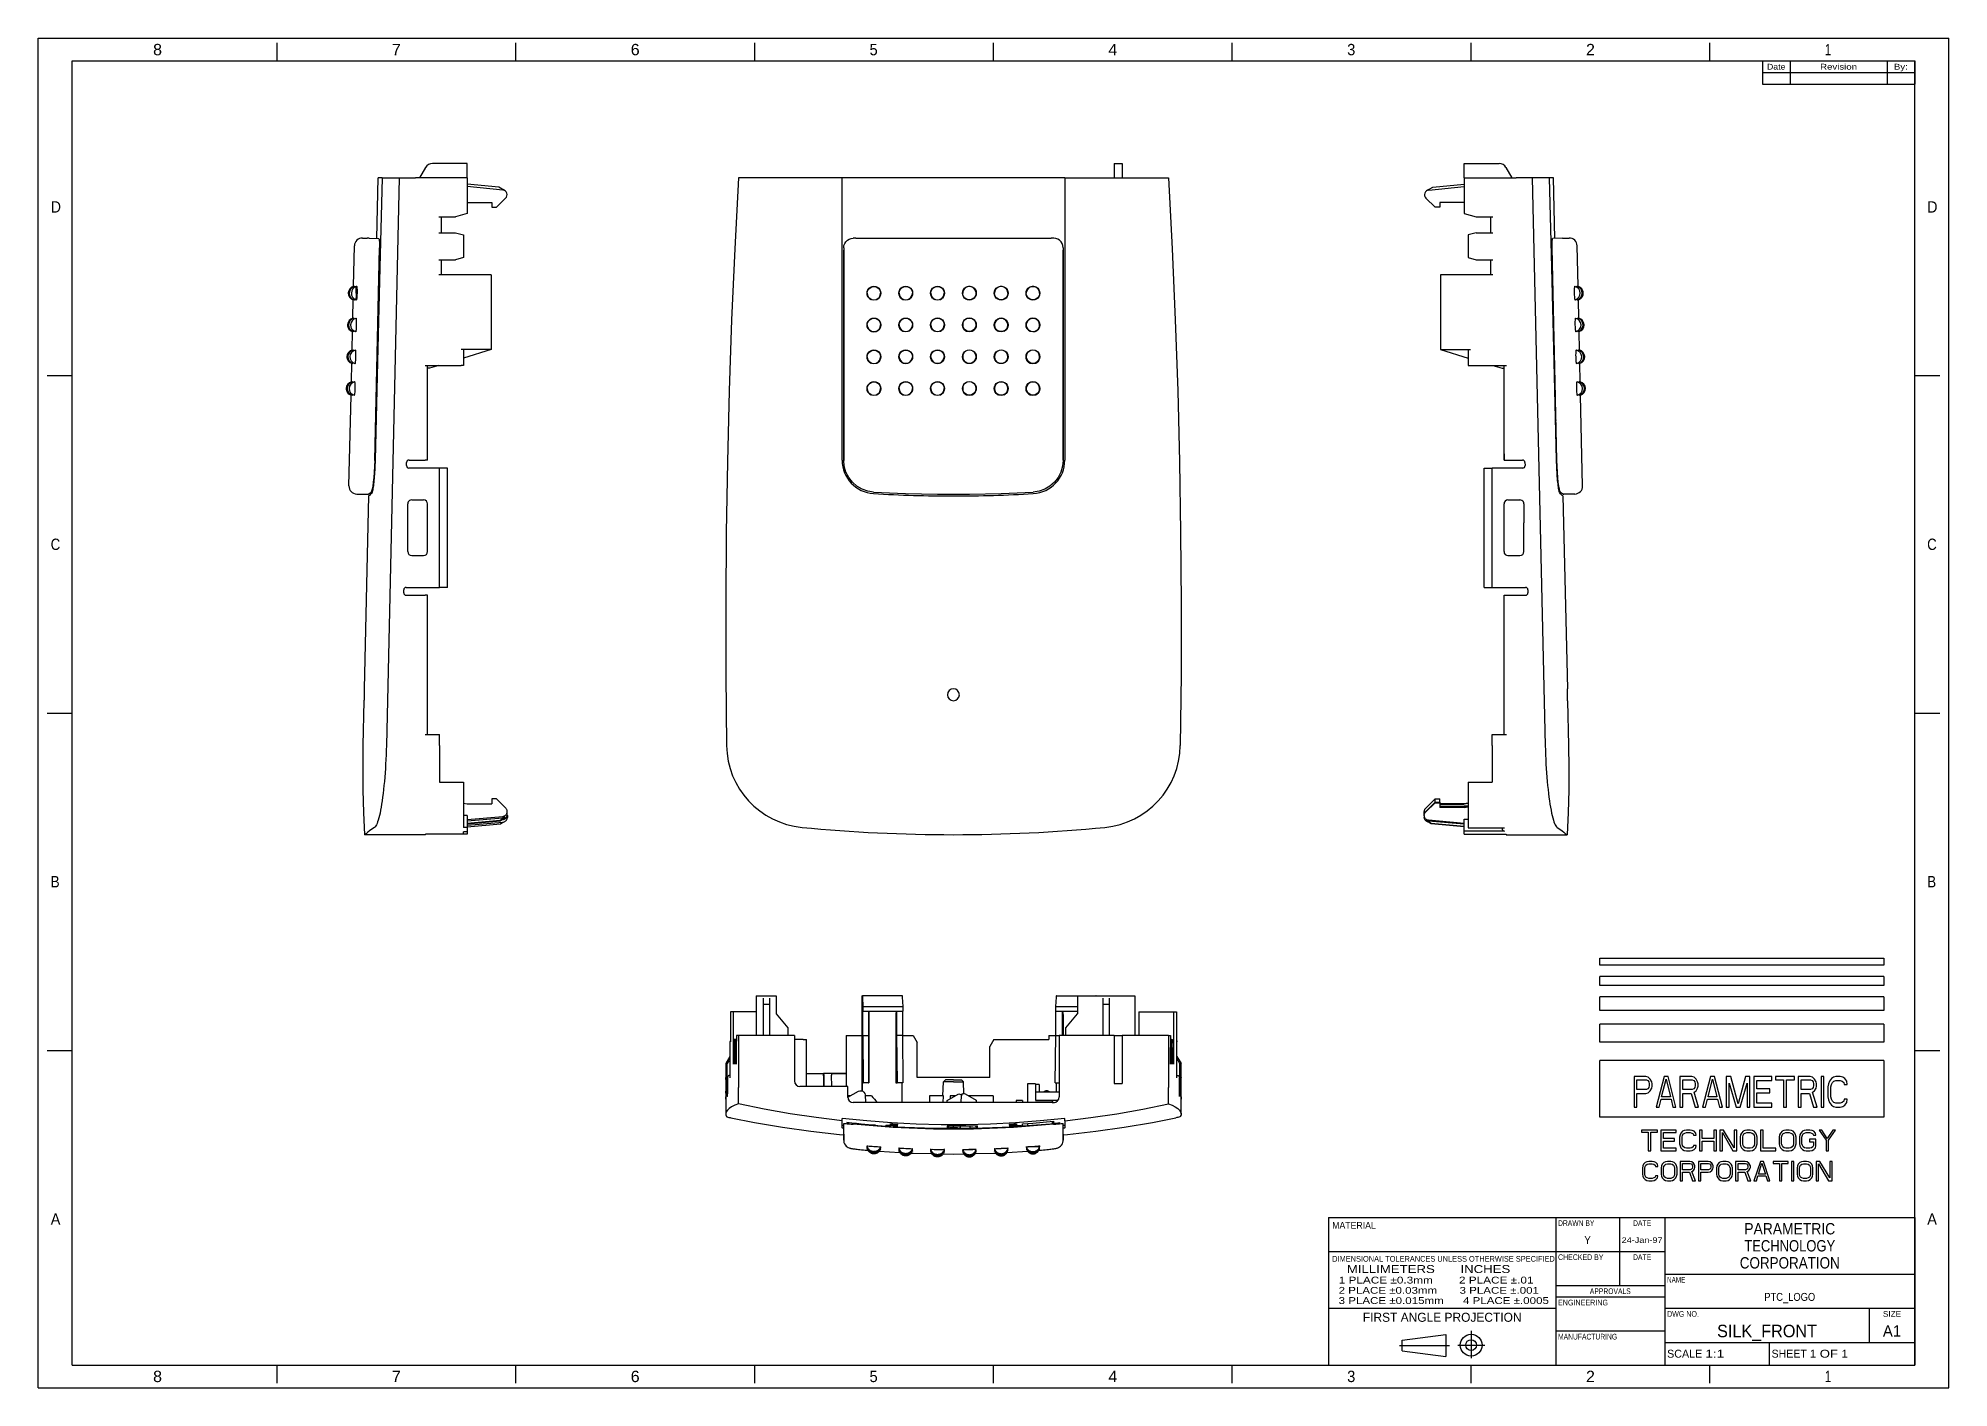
# Model space of a CAD drawing. Extents: x 0 to 841, y 0 to 594.
import ezdxf
from ezdxf.enums import TextEntityAlignment as Align

# ---------------------------------------------------------------- set-up
doc = ezdxf.new("R2010")
doc.units = 0
doc.header["$LTSCALE"] = 46.255
doc.linetypes.add('CENTER', pattern=[0])
doc.layers.get('0').update_dxf_attribs({"linetype": 'CONTINUOUS'})
doc.layers.add('DEFAULT_1', color=7, linetype='CENTER')

# ---------------------------------------------------------------- blocks, each defined once
blk = doc.blocks.new('*TEXT')
at = {"color": 0}
for s, height, p, p2 in [('8', 5, (50.56, 586.5), (54.49, 586.5)), ('7', 5, (155.69, 586.5), (159.61, 586.5)), ('6', 5, (260.81, 586.5), (264.74, 586.5)), ('5', 5, (365.94, 586.5), (369.51, 586.5)), ('4', 5, (471.06, 586.5), (474.99, 586.5)), ('3', 5, (576.18, 586.5), (579.76, 586.5)), ('2', 5, (681.31, 586.5), (685.24, 586.5)), ('1', 5, (786.43, 586.5), (789.29, 586.5)), ('Date', 2.54, (760.98, 580.19), (769.11, 580.19)), ('Revision', 2.54, (784.35, 580.19), (800.6, 580.19)), ('By:', 2.54, (816.86, 580.19), (822.95, 580.19)), ('D', 5, (5.5, 517.25), (10.02, 517.25)), ('D', 5, (831.5, 517.25), (836.02, 517.25)), ('C', 5, (5.5, 368.75), (9.67, 368.75)), ('C', 5, (831.5, 368.75), (835.67, 368.75)), ('B', 5, (5.5, 220.25), (9.43, 220.25)), ('B', 5, (831.5, 220.25), (835.43, 220.25)), ('A', 5, (5.5, 71.75), (9.79, 71.75)), ('A', 5, (831.5, 71.75), (835.79, 71.75)), ('MATERIAL', 3, (569.59, 70.01), (588.79, 70.01)), ('DRAWN BY', 2.5, (669, 71.25), (685, 71.25)), ('DATE', 2.5, (702, 71.25), (710, 71.25)), ('PARAMETRIC', 5, (751, 67.5), (791, 67.5)), ('Y', 3.5, (680.6, 63.25), (683.4, 63.25)), ('24-Jan-97', 2.5, (697, 63.75), (715, 63.75)), ('TECHNOLOGY', 5, (751, 60), (791, 60)), ('DIMENSIONAL TOLERANCES UNLESS OTHERWISE SPECIFIED', 2.5, (569.59, 55.51), (667.59, 55.51)), ('^I   MILLIMETERS^I^I     INCHES', 3.5, (569.59, 50.51), (647.99, 50.51)), ('CHECKED BY', 2.5, (669, 56.25), (689, 56.25)), ('DATE', 2.5, (702, 56.25), (710, 56.25)), ('CORPORATION', 5, (749, 52.5), (793, 52.5)), ('^I 2 PLACE %%p0.03mm^I      3 PLACE %%p.001', 3, (569.59, 41.39), (660.59, 41.39)), ('^I 1 PLACE %%p0.3mm^I^I      2 PLACE %%p.01', 3, (569.59, 45.89), (658.19, 45.89)), ('APPROVALS', 2.5, (683, 41.25), (701, 41.25)), ('NAME', 2.5, (717, 46.25), (725, 46.25)), ('^I 3 PLACE %%p0.015mm^I     4 PLACE %%p.0005^I^I', 3, (569.59, 36.89), (667.79, 36.89)), ('ENGINEERING', 2.5, (669, 36.25), (691, 36.25)), ('DWG NO.', 2.5, (717, 31.25), (731, 31.25)), ('PTC_LOGO', 3.5, (759.8, 38.25), (782.2, 38.25)), ('SIZE', 2.5, (812, 31.25), (820, 31.25)), ('FIRST ANGLE PROJECTION', 3.9688, (583.08, 29.05), (652.93, 29.05)), ('SILK_FRONT', 5.5, (739, 22.25), (783, 22.25)), ('A1', 5, (812, 22.5), (820, 22.5)), ('MANUFACTURING', 2.5, (669, 21.25), (695, 21.25)), ('SCALE ', 3.5, (717, 13.25), (733.8, 13.25)), ('1:1', 3.5, (733.8, 13.25), (742.2, 13.25)), ('SHEET ', 3.5, (763, 13.25), (779.8, 13.25)), ('1', 3.5, (779.8, 13.25), (782.6, 13.25)), (' OF ', 3.5, (782.6, 13.25), (793.8, 13.25)), ('1', 3.5, (793.8, 13.25), (796.6, 13.25)), ('8', 5, (50.56, 2.5), (54.49, 2.5)), ('7', 5, (155.69, 2.5), (159.61, 2.5)), ('6', 5, (260.81, 2.5), (264.74, 2.5)), ('5', 5, (365.94, 2.5), (369.51, 2.5)), ('4', 5, (471.06, 2.5), (474.99, 2.5)), ('3', 5, (576.18, 2.5), (579.76, 2.5)), ('2', 5, (681.31, 2.5), (685.24, 2.5)), ('1', 5, (786.43, 2.5), (789.29, 2.5))]:
    blk.add_text(s, height=height, dxfattribs=at).set_placement(p, p2, align=Align.FIT)

msp = doc.modelspace()

# ---------------------------------------------------------------- linework, layer by layer
at = {"color": 0}
for p, q in [((0, 594), (841, 594)), ((0, 0), (0, 594)), ((105.12, 584), (105.12, 592)), ((210.25, 584), (210.25, 592)), ((315.38, 584), (315.38, 592)), ((420.5, 584), (420.5, 592)), ((525.62, 584), (525.62, 592)), ((630.75, 584), (630.75, 592)), ((735.88, 584), (735.88, 592)), ((841, 0), (841, 594)), ((15, 584), (826, 584)), ((15, 10), (15, 584)), ((758.95, 584), (826, 584)), ((758.95, 584), (758.95, 573.84)), ((771.14, 584), (771.14, 573.84)), ((813.81, 584), (813.81, 573.84)), ((826, 10), (826, 584)), ((826, 584), (826, 573.84)), ((758.95, 578.92), (826, 578.92)), ((758.95, 573.84), (826, 573.84)), ((188.89, 538.84), (173.55, 538.84)), ((188.89, 532.54), (188.89, 538.84)), ((473.57, 538.84), (473.57, 537.09)), ((473.57, 538.84), (477.07, 538.84)), ((473.57, 538.84), (477.07, 538.84)), ((477.07, 538.84), (477.07, 537.09)), ((627.72, 538.84), (643.06, 538.84)), ((627.72, 532.54), (627.72, 538.84)), ((149.07, 505.91), (149.67, 532.54)), ((151.34, 532.54), (149.67, 532.54)), ((151.36, 532.54), (151.34, 532.54)), ((151.36, 532.54), (152.4, 532.54)), ((152.43, 532.54), (158.94, 532.54)), ((158.94, 532.54), (153.27, 282.68)), ((158.94, 532.54), (166.11, 532.54)), ((188.89, 532.54), (166.11, 532.54)), ((170.52, 537.09), (167.89, 532.54)), ((188.89, 532.54), (188.89, 518.54)), ((353.87, 532.54), (308.21, 532.54)), ((451.87, 532.54), (353.87, 532.54)), ((353.87, 408.24), (353.87, 532.54)), ((451.87, 532.54), (497.53, 532.54)), ((451.87, 532.54), (451.87, 408.24)), ((473.57, 537.09), (473.57, 532.54)), ((477.07, 537.09), (477.07, 532.54)), ((627.72, 532.54), (627.72, 518.54)), ((627.72, 532.54), (650.51, 532.54)), ((646.09, 537.09), (648.72, 532.54)), ((657.68, 532.54), (650.51, 532.54)), ((664.19, 532.54), (657.68, 532.54)), ((657.68, 532.54), (663.35, 282.68)), ((665.25, 532.54), (664.22, 532.54)), ((665.28, 532.54), (665.26, 532.54)), ((666.94, 532.54), (665.28, 532.54)), ((667.55, 505.91), (666.94, 532.54)), ((202.74, 528.41), (188.89, 529.74)), ((204.48, 527.19), (188.89, 528.69)), ((188.89, 521.69), (199.64, 521.69)), ((199.64, 521.69), (199.64, 519.59)), ((201.74, 519.59), (205.76, 523.61)), ((205.32, 526.91), (202.74, 528.41)), ((614.88, 519.59), (610.86, 523.61)), ((611.29, 526.91), (613.88, 528.41)), ((612.14, 527.19), (627.72, 528.69)), ((613.88, 528.41), (627.72, 529.74)), ((627.72, 521.69), (616.98, 521.69)), ((616.98, 521.69), (616.98, 519.59)), ((176.29, 515.39), (177.34, 515.39)), ((177.34, 515.39), (177.34, 508.39)), ((177.34, 515.39), (183.64, 515.39)), ((188.89, 516.8), (183.64, 515.39)), ((188.89, 518.54), (188.89, 516.8)), ((199.64, 519.59), (201.74, 519.59)), ((616.98, 519.59), (614.88, 519.59)), ((627.72, 518.54), (627.72, 516.8)), ((627.72, 516.8), (632.97, 515.39)), ((632.97, 515.39), (639.27, 515.39)), ((639.27, 515.39), (639.27, 508.39)), ((639.27, 515.39), (640.32, 515.39)), ((142.77, 506.05), (144.86, 506.01)), ((142.77, 506.05), (144.86, 506.01)), ((145.67, 505.99), (144.86, 506.01)), ((145.67, 505.99), (144.86, 506.01)), ((145.67, 505.99), (149.89, 505.89)), ((145.67, 505.99), (149.89, 505.89)), ((176.29, 508.39), (183.64, 508.39)), ((183.64, 508.39), (187.14, 507.45)), ((187.14, 507.45), (187.14, 497.43)), ((358.67, 505.99), (358.66, 505.99)), ((359.89, 506.01), (359.89, 506.01)), ((445.85, 506.01), (445.85, 506.01)), ((447.08, 505.99), (447.07, 505.99)), ((632.97, 508.39), (629.47, 507.45)), ((629.47, 507.45), (629.47, 497.43)), ((632.97, 508.39), (640.32, 508.39)), ((670.95, 505.99), (666.73, 505.89)), ((670.95, 505.99), (671.76, 506.01)), ((670.95, 505.99), (671.76, 506.01)), ((671.76, 506.01), (673.76, 506.05)), ((671.76, 506.01), (673.76, 506.05)), ((673.76, 506.05), (673.85, 506.05)), ((673.76, 506.05), (673.85, 506.05)), ((138.79, 484.86), (139.19, 502.63)), ((148.12, 408.24), (150.24, 501.68)), ((150.18, 504.54), (150.65, 504.54)), ((176.29, 496.49), (177.34, 496.49)), ((177.34, 496.49), (177.34, 489.84)), ((177.34, 496.49), (183.64, 496.49)), ((187.14, 497.43), (183.64, 496.49)), ((354.57, 501.79), (354.57, 500.69)), ((354.57, 501.79), (354.57, 501.68)), ((354.57, 500.69), (354.57, 408.33)), ((354.57, 408.33), (354.57, 500.69)), ((451.17, 501.79), (451.17, 500.69)), ((451.17, 501.79), (451.17, 501.68)), ((451.17, 500.69), (451.17, 408.33)), ((451.17, 408.33), (451.17, 500.69)), ((629.47, 497.43), (632.97, 496.49)), ((632.97, 496.49), (639.27, 496.49)), ((639.27, 496.49), (639.27, 489.84)), ((639.27, 496.49), (640.32, 496.49)), ((668.5, 408.24), (666.38, 501.68)), ((677.83, 484.86), (677.43, 502.63)), ((177.34, 489.84), (176.29, 489.84)), ((199.39, 489.84), (177.34, 489.84)), ((199.39, 489.84), (199.39, 456.94)), ((617.22, 489.84), (617.22, 456.94)), ((639.27, 489.84), (617.22, 489.84)), ((640.32, 489.84), (639.27, 489.84)), ((138.79, 484.75), (138.79, 484.86)), ((138.79, 484.73), (138.79, 484.75)), ((138.85, 484.75), (138.86, 484.58)), ((139.27, 484.38), (139.27, 484.48)), ((139.32, 484.74), (139.28, 484.74)), ((139.32, 484.74), (139.35, 484.44)), ((139.35, 484.44), (139.35, 484.43)), ((140.16, 484.72), (140, 484.72)), ((140.22, 484.72), (140.16, 484.72)), ((364.84, 481.67), (364.82, 481.78)), ((364.93, 481.78), (364.94, 481.68)), ((370.8, 481.69), (370.81, 481.78)), ((370.91, 481.76), (370.9, 481.68)), ((370.91, 481.79), (370.91, 481.76)), ((378.84, 481.69), (378.82, 481.8)), ((378.93, 481.8), (378.94, 481.71)), ((384.8, 481.71), (384.81, 481.8)), ((384.91, 481.78), (384.9, 481.7)), ((384.91, 481.81), (384.91, 481.78)), ((392.84, 481.7), (392.82, 481.81)), ((392.93, 481.81), (392.94, 481.72)), ((398.79, 481.72), (398.81, 481.81)), ((398.91, 481.79), (398.9, 481.71)), ((398.91, 481.81), (398.91, 481.79)), ((406.84, 481.71), (406.82, 481.81)), ((406.94, 481.72), (406.93, 481.81)), ((412.81, 481.81), (412.79, 481.72)), ((412.91, 481.81), (412.9, 481.7)), ((420.84, 481.7), (420.82, 481.81)), ((420.94, 481.71), (420.93, 481.8)), ((426.81, 481.8), (426.79, 481.71)), ((426.91, 481.8), (426.9, 481.69)), ((434.84, 481.68), (434.82, 481.79)), ((434.94, 481.69), (434.93, 481.79)), ((440.81, 481.79), (440.79, 481.68)), ((440.91, 481.78), (440.9, 481.67)), ((440.91, 481.8), (440.91, 481.78)), ((676.34, 484.42), (676.39, 484.66)), ((677.27, 484.44), (677.29, 484.68)), ((677.27, 484.33), (677.27, 484.44)), ((677.76, 484.55), (677.76, 484.68)), ((677.83, 484.75), (677.83, 484.86)), ((677.83, 484.66), (677.83, 484.75)), ((138.47, 470.86), (138.65, 478.77)), ((138.65, 478.87), (138.65, 478.9)), ((138.65, 478.77), (138.65, 478.87)), ((138.73, 479.04), (138.72, 478.87)), ((139.15, 479.22), (139.15, 479.13)), ((139.18, 478.86), (139.15, 478.86)), ((139.23, 479.16), (139.18, 478.86)), ((139.23, 479.17), (139.23, 479.16)), ((140.02, 478.84), (139.86, 478.85)), ((140.09, 478.84), (140.02, 478.84)), ((149.96, 477.18), (149.68, 477.19)), ((676.52, 478.9), (676.46, 479.14)), ((677.39, 479.16), (677.38, 479.27)), ((677.42, 478.92), (677.39, 479.16)), ((677.89, 478.94), (677.88, 479.07)), ((677.96, 478.87), (677.96, 478.97)), ((677.97, 478.77), (677.96, 478.87)), ((678.15, 470.86), (677.97, 478.77)), ((138.15, 456.86), (138.33, 464.77)), ((138.33, 464.88), (138.34, 464.97)), ((138.33, 464.77), (138.33, 464.88)), ((138.42, 465.08), (138.41, 464.95)), ((138.47, 470.76), (138.47, 470.86)), ((138.47, 470.66), (138.47, 470.76)), ((138.54, 470.68), (138.54, 470.55)), ((138.91, 465.16), (138.87, 464.93)), ((138.92, 465.27), (138.91, 465.16)), ((139.01, 470.68), (139.03, 470.44)), ((139.03, 470.44), (139.03, 470.33)), ((139.84, 465.14), (139.78, 464.9)), ((139.91, 470.67), (139.96, 470.42)), ((364.84, 467.67), (364.82, 467.78)), ((364.93, 467.78), (364.94, 467.69)), ((370.8, 467.7), (370.81, 467.78)), ((370.91, 467.77), (370.9, 467.68)), ((370.91, 467.79), (370.91, 467.77)), ((378.84, 467.69), (378.82, 467.8)), ((378.93, 467.8), (378.94, 467.71)), ((384.8, 467.72), (384.81, 467.8)), ((384.91, 467.79), (384.9, 467.7)), ((384.91, 467.81), (384.91, 467.79)), ((392.84, 467.71), (392.82, 467.81)), ((392.93, 467.81), (392.94, 467.72)), ((398.79, 467.72), (398.81, 467.81)), ((398.91, 467.8), (398.9, 467.71)), ((398.91, 467.82), (398.91, 467.8)), ((406.83, 467.8), (406.82, 467.82)), ((406.84, 467.71), (406.83, 467.8)), ((406.94, 467.72), (406.93, 467.81)), ((412.81, 467.81), (412.79, 467.72)), ((412.91, 467.81), (412.9, 467.71)), ((420.83, 467.79), (420.82, 467.81)), ((420.84, 467.7), (420.83, 467.79)), ((420.94, 467.72), (420.93, 467.8)), ((426.81, 467.8), (426.79, 467.71)), ((426.91, 467.8), (426.9, 467.69)), ((434.83, 467.77), (434.82, 467.79)), ((434.84, 467.68), (434.83, 467.77)), ((434.94, 467.7), (434.93, 467.78)), ((440.81, 467.78), (440.79, 467.69)), ((440.91, 467.78), (440.9, 467.67)), ((676.66, 470.42), (676.7, 470.67)), ((676.83, 464.9), (676.78, 465.14)), ((677.58, 470.33), (677.59, 470.45)), ((677.59, 470.45), (677.61, 470.68)), ((677.71, 465.16), (677.7, 465.27)), ((677.74, 464.93), (677.71, 465.16)), ((678.08, 470.55), (678.08, 470.68)), ((678.15, 470.76), (678.15, 470.86)), ((678.15, 470.66), (678.15, 470.76)), ((678.21, 464.95), (678.2, 465.08)), ((678.28, 464.88), (678.28, 464.97)), ((678.28, 464.77), (678.28, 464.88)), ((678.46, 456.86), (678.28, 464.77)), ((138.15, 456.76), (138.15, 456.86)), ((138.15, 456.67), (138.15, 456.76)), ((138.22, 456.69), (138.22, 456.56)), ((138.69, 456.69), (138.71, 456.45)), ((138.71, 456.45), (138.72, 456.34)), ((139.6, 456.67), (139.64, 456.43)), ((199.39, 456.94), (186.11, 456.94)), ((199.39, 456.94), (187.16, 453.23)), ((187.16, 456.94), (187.16, 449.94)), ((617.22, 456.94), (629.45, 453.23)), ((617.22, 456.94), (629.45, 456.94)), ((629.45, 456.94), (629.45, 449.94)), ((629.45, 456.94), (630.5, 456.94)), ((667.19, 462.19), (667.03, 462.19)), ((667.19, 462.19), (667.79, 435.9)), ((676.98, 456.43), (677.02, 456.67)), ((677.9, 456.34), (677.91, 456.45)), ((677.91, 456.45), (677.93, 456.69)), ((678.39, 456.56), (678.4, 456.69)), ((678.47, 456.76), (678.46, 456.86)), ((678.47, 456.67), (678.47, 456.76)), ((137.84, 442.87), (138.01, 450.78)), ((138.01, 450.78), (138.02, 450.88)), ((138.02, 450.88), (138.02, 450.97)), ((138.1, 451.08), (138.09, 450.95)), ((138.59, 451.17), (138.56, 450.93)), ((138.6, 451.28), (138.59, 451.17)), ((139.52, 451.15), (139.46, 450.9)), ((170.34, 449.94), (171.39, 449.94)), ((171.39, 408.29), (171.39, 449.94)), ((171.39, 449.94), (186.11, 449.94)), ((172.27, 448.72), (171.39, 448.72)), ((176.31, 449.94), (172.27, 448.72)), ((187.16, 449.94), (186.11, 449.94)), ((364.84, 453.68), (364.82, 453.78)), ((364.93, 453.78), (364.94, 453.69)), ((370.8, 453.7), (370.81, 453.78)), ((370.91, 453.77), (370.9, 453.69)), ((370.91, 453.79), (370.91, 453.77)), ((378.84, 453.7), (378.82, 453.81)), ((378.93, 453.8), (378.94, 453.71)), ((384.8, 453.72), (384.81, 453.8)), ((384.91, 453.79), (384.9, 453.7)), ((384.91, 453.81), (384.91, 453.79)), ((392.84, 453.71), (392.82, 453.82)), ((392.93, 453.81), (392.94, 453.72)), ((398.79, 453.73), (398.81, 453.81)), ((398.91, 453.8), (398.9, 453.71)), ((398.91, 453.82), (398.91, 453.8)), ((406.83, 453.8), (406.82, 453.82)), ((406.84, 453.71), (406.83, 453.8)), ((406.94, 453.73), (406.93, 453.81)), ((412.81, 453.81), (412.79, 453.72)), ((412.91, 453.82), (412.9, 453.71)), ((420.83, 453.79), (420.82, 453.81)), ((420.84, 453.7), (420.83, 453.79)), ((420.94, 453.72), (420.93, 453.8)), ((426.81, 453.8), (426.79, 453.71)), ((426.91, 453.81), (426.9, 453.7)), ((434.83, 453.77), (434.82, 453.79)), ((434.84, 453.69), (434.83, 453.77)), ((434.94, 453.7), (434.93, 453.78)), ((440.81, 453.78), (440.79, 453.69)), ((440.91, 453.78), (440.9, 453.68)), ((629.45, 449.94), (630.5, 449.94)), ((630.5, 449.94), (645.22, 449.94)), ((640.31, 449.94), (644.35, 448.72)), ((644.35, 448.72), (645.22, 448.72)), ((645.22, 408.29), (645.22, 449.94)), ((645.22, 449.94), (646.27, 449.94)), ((677.15, 450.9), (677.1, 451.15)), ((678.03, 451.17), (678.02, 451.28)), ((678.06, 450.93), (678.03, 451.17)), ((678.53, 450.95), (678.52, 451.08)), ((678.6, 450.88), (678.6, 450.97)), ((678.6, 450.78), (678.6, 450.88)), ((678.78, 442.87), (678.6, 450.78)), ((4, 445.5), (15, 445.5)), ((137.83, 442.76), (137.84, 442.87)), ((137.83, 442.67), (137.83, 442.76)), ((137.9, 442.69), (137.91, 442.56)), ((138.37, 442.69), (138.39, 442.45)), ((138.39, 442.45), (138.4, 442.34)), ((139.28, 442.67), (139.32, 442.43)), ((148.83, 435.9), (149.04, 445.04)), ((148.96, 445.04), (149.04, 445.04)), ((149.19, 445.69), (148.97, 445.7)), ((149.04, 445.04), (149.17, 445.04)), ((364.84, 439.68), (364.82, 439.79)), ((364.93, 439.79), (364.94, 439.69)), ((370.8, 439.7), (370.81, 439.79)), ((370.91, 439.77), (370.9, 439.69)), ((370.91, 439.8), (370.91, 439.77)), ((378.84, 439.7), (378.82, 439.81)), ((378.93, 439.81), (378.94, 439.72)), ((384.8, 439.72), (384.81, 439.81)), ((384.91, 439.79), (384.9, 439.71)), ((384.91, 439.82), (384.91, 439.79)), ((392.84, 439.71), (392.82, 439.82)), ((392.93, 439.82), (392.94, 439.73)), ((398.79, 439.73), (398.81, 439.82)), ((398.91, 439.8), (398.9, 439.72)), ((398.91, 439.82), (398.91, 439.8)), ((406.83, 439.8), (406.82, 439.82)), ((406.84, 439.72), (406.83, 439.8)), ((406.94, 439.73), (406.93, 439.82)), ((412.81, 439.82), (412.79, 439.73)), ((412.91, 439.82), (412.9, 439.71)), ((420.83, 439.79), (420.82, 439.82)), ((420.84, 439.71), (420.83, 439.79)), ((420.94, 439.72), (420.93, 439.81)), ((426.81, 439.81), (426.79, 439.72)), ((426.91, 439.81), (426.9, 439.7)), ((434.83, 439.77), (434.82, 439.8)), ((434.84, 439.69), (434.83, 439.77)), ((434.94, 439.7), (434.93, 439.79)), ((440.81, 439.79), (440.79, 439.69)), ((440.91, 439.79), (440.9, 439.68)), ((677.3, 442.43), (677.34, 442.67)), ((678.22, 442.45), (678.25, 442.69)), ((678.22, 442.34), (678.22, 442.45)), ((678.71, 442.56), (678.71, 442.69)), ((678.78, 442.76), (678.78, 442.87)), ((678.79, 442.67), (678.78, 442.76)), ((826, 445.5), (837, 445.5)), ((136.79, 396.96), (137.7, 436.78)), ((137.7, 436.88), (137.7, 436.98)), ((137.7, 436.78), (137.7, 436.88)), ((137.78, 437.08), (137.77, 436.95)), ((138.27, 437.17), (138.24, 436.93)), ((138.28, 437.28), (138.27, 437.17)), ((139.2, 437.15), (139.15, 436.91)), ((148.81, 435.24), (148.83, 435.9)), ((667.79, 435.9), (667.8, 435.24)), ((677.47, 436.91), (677.42, 437.15)), ((678.34, 437.17), (678.33, 437.28)), ((678.38, 436.93), (678.34, 437.17)), ((678.84, 436.95), (678.84, 437.08)), ((678.92, 436.88), (678.92, 436.98)), ((678.92, 436.78), (678.92, 436.88)), ((679.82, 396.96), (678.92, 436.78)), ((148.6, 425.79), (148.6, 426.06)), ((148.6, 425.79), (148.7, 425.79)), ((668.02, 425.79), (667.91, 425.79)), ((668.01, 426.06), (668.02, 425.79)), ((148.12, 408.2), (148.12, 408.24)), ((148.28, 408.24), (148.28, 408.2)), ((162.13, 405.87), (162.16, 407.27)), ((163.19, 404.79), (163.18, 404.79)), ((176.64, 404.79), (163.19, 404.79)), ((163.27, 408.29), (163.21, 408.29)), ((163.27, 408.29), (170.34, 408.29)), ((171.39, 408.29), (170.34, 408.29)), ((171.39, 408.29), (171.39, 411.09)), ((180.14, 404.79), (176.64, 404.79)), ((176.64, 352.29), (176.64, 404.79)), ((180.14, 352.29), (180.14, 404.79)), ((354.57, 408.33), (354.57, 408.2)), ((451.17, 408.33), (451.17, 408.2)), ((451.17, 408.33), (451.17, 408.2)), ((636.47, 404.79), (639.97, 404.79)), ((636.47, 352.29), (636.47, 404.79)), ((653.42, 404.79), (639.97, 404.79)), ((639.97, 352.29), (639.97, 404.79)), ((645.22, 411.09), (645.22, 408.29)), ((645.22, 408.29), (646.27, 408.29)), ((646.27, 408.29), (653.34, 408.29)), ((653.4, 408.29), (653.34, 408.29)), ((653.43, 404.79), (653.42, 404.79)), ((654.45, 407.27), (654.48, 405.87)), ((668.33, 408.2), (668.33, 408.24)), ((668.5, 408.2), (668.5, 408.24)), ((140.21, 393.38), (145.11, 393.27)), ((145.45, 392.54), (143.52, 307.67)), ((145.11, 393.27), (145.17, 393.31)), ((145.11, 393.27), (145.17, 393.27)), ((146.51, 393.39), (146.53, 394.26)), ((162.64, 380.64), (162.64, 389.04)), ((164.39, 390.79), (169.64, 390.79)), ((171.39, 368.04), (171.39, 389.04)), ((645.22, 368.04), (645.22, 389.04)), ((646.97, 390.79), (652.22, 390.79)), ((653.97, 389.04), (653.97, 380.64)), ((670.1, 393.39), (670.08, 394.26)), ((671.17, 392.54), (673.1, 307.67)), ((671.5, 393.27), (671.45, 393.27)), ((676.4, 393.38), (671.5, 393.27)), ((162.64, 368.04), (162.64, 380.64)), ((653.97, 368.04), (653.97, 380.64)), ((164.39, 366.29), (169.64, 366.29)), ((646.97, 366.29), (652.22, 366.29)), ((160.87, 349.87), (160.9, 351.27)), ((161.92, 348.79), (161.92, 348.79)), ((161.92, 348.79), (170.34, 348.79)), ((162, 352.29), (161.95, 352.29)), ((162, 352.29), (176.64, 352.29)), ((171.39, 348.79), (170.34, 348.79)), ((171.39, 287.54), (171.39, 348.79)), ((171.39, 287.54), (171.39, 348.79)), ((171.39, 287.54), (171.39, 348.79)), ((171.39, 287.54), (171.39, 348.79)), ((180.14, 352.29), (176.64, 352.29)), ((636.47, 352.29), (639.97, 352.29)), ((639.97, 352.29), (654.62, 352.29)), ((645.22, 287.54), (645.22, 348.79)), ((645.22, 287.54), (645.22, 348.79)), ((645.22, 348.79), (646.27, 348.79)), ((645.22, 287.54), (645.22, 348.79)), ((645.22, 287.54), (645.22, 348.79)), ((646.27, 348.79), (654.7, 348.79)), ((654.67, 352.29), (654.62, 352.29)), ((654.7, 348.79), (654.7, 348.79)), ((655.72, 351.27), (655.75, 349.87)), ((4, 297), (15, 297)), ((143.4, 302.42), (142.95, 282.68)), ((143.4, 302.43), (143.4, 302.42)), ((673.22, 302.42), (673.66, 282.68)), ((826, 297), (837, 297)), ((170.34, 287.54), (176.66, 287.54)), ((176.66, 282.68), (176.66, 287.54)), ((639.95, 282.68), (639.95, 287.54)), ((639.95, 287.54), (646.27, 287.54)), ((176.66, 282.68), (176.66, 266.54)), ((639.95, 282.68), (639.95, 266.54)), ((176.66, 266.54), (187.16, 266.54)), ((187.16, 266.54), (187.16, 246.65)), ((629.45, 266.54), (629.45, 246.65)), ((629.45, 266.54), (639.95, 266.54)), ((187.16, 257.36), (188.89, 257.09)), ((188.89, 257.09), (199.62, 257.09)), ((201.72, 259.19), (199.62, 259.19)), ((199.62, 259.19), (199.62, 257.09)), ((205.86, 255.06), (201.72, 259.19)), ((206.48, 252.2), (206.48, 253.58)), ((610.14, 252.2), (610.14, 253.58)), ((610.73, 253.35), (614.88, 257.5)), ((610.75, 255.06), (614.89, 259.19)), ((610.75, 253.68), (614.89, 257.81)), ((614.88, 257.5), (616.98, 257.5)), ((614.89, 259.19), (616.99, 259.19)), ((614.89, 257.81), (614.89, 259.19)), ((614.89, 257.81), (616.99, 257.81)), ((616.98, 257.5), (616.98, 255.4)), ((627.72, 255.4), (616.98, 255.4)), ((616.99, 257.81), (616.99, 259.19)), ((616.99, 257.81), (616.99, 257.5)), ((616.99, 257.5), (616.99, 255.72)), ((627.72, 257.09), (616.99, 257.09)), ((616.99, 256.87), (627.72, 256.87)), ((616.99, 255.94), (627.72, 255.94)), ((627.72, 255.72), (616.99, 255.72)), ((617.05, 255.95), (617.05, 255.94)), ((629.45, 257.36), (627.72, 257.09)), ((629.45, 257.14), (627.72, 256.87)), ((627.72, 257.09), (627.72, 256.87)), ((629.45, 256.17), (627.72, 255.94)), ((629.45, 255.95), (627.72, 255.72)), ((627.72, 255.72), (627.72, 255.94)), ((627.72, 255.4), (629.45, 255.66)), ((188.89, 251.87), (187.16, 251.87)), ((188.89, 246.65), (187.16, 246.65)), ((187.16, 243.67), (187.16, 244.74)), ((188.89, 244.74), (187.16, 244.74)), ((188.89, 251.87), (188.89, 246.65)), ((188.89, 250.13), (204.56, 251.49)), ((188.89, 249.55), (204.56, 250.92)), ((188.89, 248.5), (203.4, 249.76)), ((188.89, 248.28), (203.4, 249.54)), ((188.89, 247.61), (204.59, 248.98)), ((188.89, 246.9), (203.43, 248.17)), ((188.89, 246.65), (188.89, 244.74)), ((188.89, 244.74), (188.89, 243.67)), ((203.4, 249.76), (205.58, 251.29)), ((203.4, 249.54), (205.58, 251.07)), ((203.4, 249.54), (203.4, 249.76)), ((203.43, 248.17), (204.59, 248.98)), ((204.18, 250.08), (204.56, 250.12)), ((206.48, 252.19), (206.48, 252.2)), ((206.5, 251.87), (206.5, 251.07)), ((610.11, 251.87), (610.11, 251.07)), ((613.18, 248.3), (611.01, 249.82)), ((612.02, 248.98), (611.01, 249.69)), ((613.18, 248.17), (612.02, 248.98)), ((627.72, 248.41), (612.03, 249.78)), ((627.72, 248.07), (612.03, 249.45)), ((613.18, 248.3), (613.18, 248.17)), ((627.72, 247.02), (613.18, 248.3)), ((627.72, 246.9), (613.18, 248.17)), ((627.72, 245.05), (627.72, 250.31)), ((627.72, 250.31), (629.45, 250.31)), ((627.72, 243.67), (627.72, 245.05)), ((645.4, 245.05), (627.72, 245.05)), ((629.45, 246.65), (629.45, 246.47)), ((629.45, 246.47), (645.4, 246.47)), ((644.35, 246.47), (644.35, 246.1)), ((170.52, 243.44), (143.63, 243.44)), ((170.52, 243.44), (170.52, 243.63)), ((184.13, 243.63), (170.52, 243.63)), ((185.86, 243.63), (184.13, 243.63)), ((185.86, 243.65), (185.86, 243.63)), ((630.75, 243.63), (646.1, 243.63)), ((646.1, 243.63), (646.1, 243.44)), ((646.1, 243.44), (672.99, 243.44)), ((687.44, 186.06), (687.44, 189.06)), ((687.44, 189.06), (812.44, 189.06)), ((812.44, 186.06), (687.44, 186.06)), ((812.44, 189.06), (812.44, 186.06)), ((687.44, 177.06), (687.44, 181.06)), ((812.44, 181.06), (687.44, 181.06)), ((812.44, 177.06), (687.44, 177.06)), ((812.44, 181.06), (812.44, 177.06)), ((316.07, 172.47), (316.07, 170.57)), ((316.07, 172.47), (324.82, 172.47)), ((316.07, 170.57), (316.07, 154.99)), ((319.04, 171.42), (319.04, 170.57)), ((319.04, 170.57), (319.04, 168.83)), ((319.04, 168.83), (319.04, 154.99)), ((319.04, 168.83), (321.84, 168.83)), ((321.84, 171.42), (321.84, 170.57)), ((321.84, 170.57), (321.84, 168.83)), ((321.84, 168.83), (321.84, 154.99)), ((324.82, 172.47), (324.82, 170.57)), ((324.82, 170.57), (324.82, 164.58)), ((362.63, 154.99), (362.69, 170.68)), ((362.79, 172.6), (380.27, 172.6)), ((362.85, 171.98), (363.04, 167.83)), ((380.34, 171.98), (380.52, 167.83)), ((448.05, 171.96), (447.73, 167.82)), ((448.17, 172.57), (465.62, 172.57)), ((457.47, 172.47), (457.47, 170.57)), ((457.47, 172.47), (482.67, 172.47)), ((457.47, 170.57), (457.47, 164.58)), ((468.67, 171.42), (468.67, 170.57)), ((468.67, 170.57), (468.67, 168.83)), ((468.67, 168.83), (468.67, 154.99)), ((468.67, 168.83), (471.47, 168.83)), ((471.47, 171.42), (471.47, 170.57)), ((471.47, 170.57), (471.47, 168.83)), ((471.47, 168.83), (471.47, 154.99)), ((482.67, 172.47), (482.67, 170.57)), ((482.67, 170.57), (482.67, 154.99)), ((687.44, 166.06), (687.44, 172.06)), ((812.44, 172.06), (687.44, 172.06)), ((812.44, 172.06), (812.44, 166.06)), ((306.05, 165.49), (304.74, 165.49)), ((304.74, 165.49), (304.74, 152.21)), ((316.07, 165.49), (306.05, 165.49)), ((306.05, 142.39), (306.05, 165.49)), ((324.82, 164.58), (329.93, 158.49)), ((363.04, 165.73), (362.95, 165.73)), ((362.95, 154.99), (362.95, 165.73)), ((363.04, 167.83), (380.52, 167.83)), ((363.04, 167.83), (363.04, 165.73)), ((363.04, 165.73), (380.52, 165.73)), ((365.54, 165.73), (365.54, 154.99)), ((365.57, 162.23), (365.57, 134.16)), ((377.46, 162.23), (377.46, 134.16)), ((377.83, 165.73), (377.83, 154.99)), ((380.43, 165.73), (380.43, 154.99)), ((380.52, 167.83), (380.52, 165.73)), ((447.73, 167.82), (447.73, 165.72)), ((447.73, 167.82), (457.47, 167.82)), ((447.73, 165.72), (457.47, 165.72)), ((447.89, 154.99), (447.89, 165.72)), ((450.68, 165.72), (450.68, 154.99)), ((451.19, 162.22), (451.19, 154.99)), ((452.36, 158.49), (457.47, 164.58)), ((484.42, 165.49), (484.42, 154.99)), ((484.42, 165.49), (499.69, 165.49)), ((499.69, 165.49), (500.99, 165.49)), ((499.69, 165.49), (499.69, 142.39)), ((500.99, 165.49), (500.99, 152.21)), ((812.44, 166.06), (687.44, 166.06)), ((687.44, 152.06), (687.44, 160.06)), ((812.44, 160.06), (687.44, 160.06)), ((812.44, 160.06), (812.44, 152.06)), ((304.51, 152.21), (304.51, 136.44)), ((306.88, 153.24), (306.39, 153.24)), ((307.33, 153.24), (306.88, 153.24)), ((307.44, 154.99), (307.35, 154.99)), ((308.21, 154.99), (307.44, 154.99)), ((332.87, 154.99), (308.21, 154.99)), ((308.21, 154.99), (308.21, 132.2)), ((329.93, 158.49), (329.93, 154.99)), ((332.87, 154.99), (332.87, 135.04)), ((336.72, 153.26), (332.87, 153.26)), ((336.72, 153.26), (338.12, 153.26)), ((338.12, 132.59), (338.12, 153.26)), ((355.62, 154.99), (362.69, 154.99)), ((355.62, 154.99), (355.62, 132.59)), ((362.69, 130.61), (362.69, 154.99)), ((362.95, 154.99), (365.54, 154.99)), ((362.95, 154.99), (363.09, 134.16)), ((365.54, 154.99), (365.52, 134.16)), ((377.83, 154.99), (378.14, 134.16)), ((380.43, 154.99), (377.83, 154.99)), ((380.43, 154.99), (380.57, 134.16)), ((380.43, 154.99), (385.11, 154.99)), ((385.11, 154.99), (386.86, 151.96)), ((386.86, 136.61), (386.86, 151.96)), ((420.63, 153.26), (418.88, 150.22)), ((420.63, 153.26), (444.84, 153.26)), ((444.84, 154.99), (444.84, 153.26)), ((444.84, 154.99), (447.89, 154.99)), ((447.67, 134.16), (447.89, 154.99)), ((447.89, 154.99), (449.42, 154.99)), ((449.42, 154.99), (449.42, 128.04)), ((473.57, 154.99), (449.42, 154.99)), ((452.36, 154.99), (452.36, 158.49)), ((473.57, 154.99), (477.07, 154.99)), ((473.57, 154.99), (473.57, 139.65)), ((497.53, 154.99), (477.07, 154.99)), ((477.07, 154.99), (477.07, 139.65)), ((497.53, 154.99), (498.3, 154.99)), ((497.53, 154.99), (497.53, 132.2)), ((498.3, 154.99), (498.39, 154.99)), ((498.86, 153.24), (498.41, 153.24)), ((498.86, 153.24), (499.34, 153.24)), ((501.23, 136.44), (501.23, 152.21)), ((812.44, 152.06), (687.44, 152.06)), ((4, 148.5), (15, 148.5)), ((304.51, 145.83), (302.66, 142.74)), ((306.35, 149.74), (306.35, 142.39)), ((306.92, 149.74), (306.92, 142.39)), ((307.28, 149.74), (306.92, 149.74)), ((307.28, 149.74), (307.28, 142.39)), ((418.88, 136.61), (418.88, 150.22)), ((498.46, 142.39), (498.46, 149.74)), ((498.82, 149.74), (498.46, 149.74)), ((498.82, 142.39), (498.82, 149.74)), ((499.39, 142.39), (499.39, 149.74)), ((501.23, 145.83), (503.08, 142.74)), ((812.44, 144.06), (687.44, 144.06)), ((687.44, 119.06), (687.44, 144.06)), ((812.44, 144.06), (812.44, 119.06)), ((826, 148.5), (837, 148.5)), ((302.61, 136.44), (302.61, 127.7)), ((302.64, 136.44), (302.64, 128.09)), ((302.66, 142.74), (302.66, 128.09)), ((302.66, 142.74), (303.31, 142.74)), ((302.75, 135.74), (302.75, 130.49)), ((302.77, 137.49), (303.03, 137.49)), ((303.06, 135.74), (303.06, 130.49)), ((303.31, 129.29), (303.31, 142.74)), ((303.38, 136.44), (303.38, 129.37)), ((304.43, 137.49), (304.5, 137.49)), ((338.12, 138.36), (345.66, 138.36)), ((345.68, 138.36), (345.66, 138.36)), ((349.17, 138.36), (345.68, 138.36)), ((345.74, 137.31), (345.74, 132.59)), ((345.76, 137.59), (345.87, 132.59)), ((355.62, 138.36), (349.17, 138.36)), ((349.17, 138.36), (355.62, 138.36)), ((349.36, 132.59), (349.25, 137.59)), ((418.88, 136.61), (386.86, 136.61)), ((398.25, 128.56), (398.46, 134.69)), ((398.46, 134.69), (399.37, 135.56)), ((400.75, 135.56), (399.37, 135.56)), ((400.77, 135.56), (400.75, 135.56)), ((402.87, 135.56), (400.77, 135.56)), ((402.87, 135.56), (404.97, 135.56)), ((404.97, 135.56), (404.99, 135.56)), ((404.99, 135.56), (406.37, 135.56)), ((407.27, 134.69), (406.37, 135.56)), ((407.45, 129.56), (407.27, 134.69)), ((473.57, 139.65), (473.57, 136.62)), ((473.57, 136.62), (473.57, 133.99)), ((477.07, 139.65), (477.07, 136.62)), ((477.07, 136.62), (477.07, 133.99)), ((501.3, 137.49), (501.23, 137.49)), ((502.35, 129.37), (502.35, 136.44)), ((503.08, 142.74), (502.43, 142.74)), ((502.43, 142.74), (502.43, 129.29)), ((502.68, 130.49), (502.68, 135.74)), ((502.97, 137.49), (502.71, 137.49)), ((502.98, 130.49), (502.98, 135.74)), ((503.08, 128.09), (503.08, 142.74)), ((503.1, 128.09), (503.1, 136.44)), ((503.13, 127.7), (503.13, 136.44)), ((707.65, 136.99), (702.44, 136.99)), ((702.44, 136.99), (702.44, 123.56)), ((703.74, 131.27), (703.74, 135.56)), ((703.74, 135.56), (707.87, 135.56)), ((708.74, 136.7), (707.65, 136.99)), ((707.87, 135.56), (708.52, 135.27)), ((708.52, 135.27), (708.95, 134.7)), ((709.61, 135.84), (708.74, 136.7)), ((708.95, 134.7), (709.17, 133.84)), ((710.26, 134.7), (709.61, 135.84)), ((710.48, 133.84), (710.26, 134.7)), ((715.69, 136.99), (712.21, 123.56)), ((714.6, 128.13), (716.56, 135.84)), ((717.43, 136.99), (715.69, 136.99)), ((716.56, 135.84), (718.51, 128.13)), ((720.9, 123.56), (717.43, 136.99)), ((727.85, 136.99), (722.64, 136.99)), ((722.64, 136.99), (722.64, 123.56)), ((723.94, 131.27), (723.94, 135.56)), ((723.94, 135.56), (728.07, 135.56)), ((728.94, 136.7), (727.85, 136.99)), ((728.07, 135.56), (728.72, 135.27)), ((728.72, 135.27), (729.15, 134.7)), ((729.81, 135.84), (728.94, 136.7)), ((729.15, 134.7), (729.37, 133.84)), ((730.46, 134.7), (729.81, 135.84)), ((730.67, 133.84), (730.46, 134.7)), ((736.1, 136.99), (732.63, 123.56)), ((735.02, 128.13), (736.97, 135.84)), ((737.84, 136.99), (736.1, 136.99)), ((736.97, 135.84), (738.93, 128.13)), ((741.32, 123.56), (737.84, 136.99)), ((745.01, 136.99), (743.05, 136.99)), ((743.05, 136.99), (743.05, 123.56)), ((748.27, 124.99), (745.01, 136.99)), ((751.53, 136.99), (748.27, 124.99)), ((753.48, 136.99), (751.53, 136.99)), ((753.48, 123.56), (753.48, 136.99)), ((763.04, 136.99), (755.22, 136.99)), ((755.22, 136.99), (755.22, 123.56)), ((756.52, 131.56), (756.52, 135.27)), ((756.52, 135.27), (763.04, 135.27)), ((763.04, 135.27), (763.04, 136.99)), ((773.03, 136.99), (764.77, 136.99)), ((764.77, 136.99), (764.77, 135.56)), ((764.77, 135.56), (768.25, 135.56)), ((768.25, 135.56), (768.25, 123.56)), ((769.55, 123.56), (769.55, 135.56)), ((769.55, 135.56), (773.03, 135.56)), ((773.03, 135.56), (773.03, 136.99)), ((779.98, 136.99), (774.77, 136.99)), ((774.77, 136.99), (774.77, 123.56)), ((776.07, 131.27), (776.07, 135.56)), ((776.07, 135.56), (780.2, 135.56)), ((781.06, 136.7), (779.98, 136.99)), ((780.2, 135.56), (780.85, 135.27)), ((780.85, 135.27), (781.28, 134.7)), ((781.93, 135.84), (781.06, 136.7)), ((781.28, 134.7), (781.5, 133.84)), ((782.58, 134.7), (781.93, 135.84)), ((782.8, 133.84), (782.58, 134.7)), ((786.06, 136.99), (784.76, 136.99)), ((784.76, 136.99), (784.76, 123.56)), ((786.06, 123.56), (786.06, 136.99)), ((788.45, 134.99), (788.01, 133.84)), ((789.32, 136.13), (788.45, 134.99)), ((790.19, 136.7), (789.32, 136.13)), ((789.75, 134.42), (790.4, 134.99)), ((791.27, 136.99), (790.19, 136.7)), ((790.4, 134.99), (791.27, 135.27)), ((793.23, 136.99), (791.27, 136.99)), ((791.27, 135.27), (793.23, 135.27)), ((794.31, 136.7), (793.23, 136.99)), ((793.23, 135.27), (794.1, 134.99)), ((794.1, 134.99), (794.75, 134.42)), ((795.18, 136.13), (794.31, 136.7)), ((796.05, 134.99), (795.18, 136.13)), ((796.27, 133.56), (796.05, 134.99)), ((302.61, 127.7), (302.61, 127.7)), ((302.61, 127.7), (302.61, 126.99)), ((302.61, 126.99), (302.61, 126.96)), ((302.61, 126.96), (302.61, 120.54)), ((302.64, 128.09), (302.64, 128.04)), ((302.64, 128.04), (302.64, 128.01)), ((302.64, 128.01), (302.64, 128.01)), ((302.64, 126.96), (302.64, 126.96)), ((302.66, 128.04), (302.66, 128.09)), ((302.77, 128.74), (302.91, 128.74)), ((303.03, 128.74), (302.91, 128.74)), ((303.31, 129.28), (303.31, 129.29)), ((303.33, 128.23), (303.33, 128.23)), ((303.38, 129.31), (303.38, 129.37)), ((308.21, 125.03), (308.21, 132.2)), ((356.32, 132.59), (335.32, 132.59)), ((356.32, 128.04), (356.32, 132.59)), ((357.64, 128.56), (356.32, 128.56)), ((356.33, 127.81), (356.42, 127.86)), ((356.42, 127.86), (361.01, 130.51)), ((362.77, 134.16), (363.09, 134.16)), ((362.77, 130.59), (362.77, 134.16)), ((365.52, 134.16), (363.09, 134.16)), ((363.95, 128.92), (364.12, 125.59)), ((366.83, 128.56), (363.96, 128.56)), ((365.52, 134.16), (365.57, 134.16)), ((377.46, 134.16), (378.14, 134.16)), ((380.57, 134.16), (378.14, 134.16)), ((380.25, 125.59), (380.25, 134.16)), ((392.37, 128.56), (392.37, 125.59)), ((398.25, 128.56), (392.37, 128.56)), ((398.47, 128.56), (398.25, 128.56)), ((398.36, 125.59), (398.47, 128.56)), ((400.07, 126.42), (404.89, 129.21)), ((400.07, 125.59), (400.07, 126.42)), ((403.78, 128.56), (401.47, 128.56)), ((401.47, 128.56), (401.47, 127.23)), ((406.29, 125.59), (406.45, 128.58)), ((406.36, 128.76), (406.44, 128.43)), ((408.03, 129.44), (412.84, 126.66)), ((420.37, 128.56), (409.54, 128.56)), ((412.84, 126.66), (412.84, 125.59)), ((420.37, 128.56), (420.37, 125.59)), ((430.52, 126.42), (430.52, 125.59)), ((433.32, 126.42), (430.52, 126.42)), ((433.32, 126.42), (433.32, 125.59)), ((438.92, 133.82), (435.42, 133.82)), ((435.42, 133.82), (435.42, 125.59)), ((438.92, 133.82), (438.92, 130.07)), ((440.67, 133.51), (438.92, 133.51)), ((438.92, 130.07), (438.92, 126.57)), ((449.42, 130.07), (438.92, 130.07)), ((438.92, 126.57), (448.93, 126.57)), ((438.92, 126.48), (446.27, 126.48)), ((440.67, 133.51), (440.67, 130.07)), ((445.49, 130.07), (444.85, 130.44)), ((446.27, 126.48), (446.27, 125.59)), ((447.67, 134.16), (449.42, 134.16)), ((448.2, 130.07), (448.2, 134.16)), ((473.57, 133.99), (477.07, 133.99)), ((497.53, 125.03), (497.53, 132.2)), ((502.35, 129.37), (502.35, 129.31)), ((502.4, 128.23), (502.4, 128.23)), ((502.43, 129.29), (502.43, 129.28)), ((502.83, 128.74), (502.71, 128.74)), ((502.97, 128.74), (502.83, 128.74)), ((503.08, 128.09), (503.08, 128.04)), ((503.09, 126.96), (503.09, 126.96)), ((503.1, 128.04), (503.1, 128.09)), ((503.1, 128.01), (503.1, 128.04)), ((503.1, 128.01), (503.1, 128.01)), ((503.13, 127.7), (503.13, 127.7)), ((503.13, 126.99), (503.13, 127.7)), ((503.13, 126.96), (503.13, 126.99)), ((503.13, 120.54), (503.13, 126.96)), ((707.87, 131.27), (703.74, 131.27)), ((703.74, 123.56), (703.74, 129.56)), ((703.74, 129.56), (707.65, 129.56)), ((707.65, 129.56), (708.74, 129.84)), ((708.52, 131.56), (707.87, 131.27)), ((708.95, 132.13), (708.52, 131.56)), ((708.74, 129.84), (709.61, 130.7)), ((709.17, 132.99), (708.95, 132.13)), ((709.17, 133.84), (709.17, 132.99)), ((709.61, 130.7), (710.26, 131.84)), ((710.26, 131.84), (710.48, 132.7)), ((710.48, 132.7), (710.48, 133.84)), ((713.52, 123.56), (714.38, 126.99)), ((714.38, 126.99), (718.73, 126.99)), ((718.51, 128.13), (714.6, 128.13)), ((718.73, 126.99), (719.6, 123.56)), ((728.07, 131.27), (723.94, 131.27)), ((723.94, 129.56), (727.63, 129.56)), ((723.94, 123.56), (723.94, 129.56)), ((727.63, 129.56), (729.37, 123.56)), ((728.72, 131.56), (728.07, 131.27)), ((729.15, 132.13), (728.72, 131.56)), ((728.94, 130.13), (729.81, 130.7)), ((730.89, 123.56), (728.94, 130.13)), ((729.37, 132.99), (729.15, 132.13)), ((729.37, 133.84), (729.37, 132.99)), ((729.81, 130.7), (730.46, 131.84)), ((730.46, 131.84), (730.67, 132.7)), ((730.67, 132.7), (730.67, 133.84)), ((733.93, 123.56), (734.8, 126.99)), ((734.8, 126.99), (739.15, 126.99)), ((738.93, 128.13), (735.02, 128.13)), ((739.15, 126.99), (740.01, 123.56)), ((744.36, 123.56), (744.36, 134.13)), ((744.36, 134.13), (747.4, 123.56)), ((749.14, 123.56), (752.18, 134.13)), ((752.18, 134.13), (752.18, 123.56)), ((762.17, 131.56), (756.52, 131.56)), ((756.52, 125.27), (756.52, 129.84)), ((756.52, 129.84), (762.17, 129.84)), ((762.17, 129.84), (762.17, 131.56)), ((780.2, 131.27), (776.07, 131.27)), ((776.07, 129.56), (779.76, 129.56)), ((776.07, 123.56), (776.07, 129.56)), ((779.76, 129.56), (781.5, 123.56)), ((780.85, 131.56), (780.2, 131.27)), ((781.28, 132.13), (780.85, 131.56)), ((781.06, 130.13), (781.93, 130.7)), ((783.02, 123.56), (781.06, 130.13)), ((781.5, 132.99), (781.28, 132.13)), ((781.5, 133.84), (781.5, 132.99)), ((781.93, 130.7), (782.58, 131.84)), ((782.58, 131.84), (782.8, 132.7)), ((782.8, 132.7), (782.8, 133.84)), ((788.01, 133.84), (787.8, 132.42)), ((787.8, 132.42), (787.8, 128.13)), ((787.8, 128.13), (788.01, 126.7)), ((788.01, 126.7), (788.45, 125.56)), ((789.1, 132.42), (789.32, 133.56)), ((789.1, 128.13), (789.1, 132.42)), ((789.32, 126.99), (789.1, 128.13)), ((789.32, 133.56), (789.75, 134.42)), ((789.75, 126.13), (789.32, 126.99)), ((794.75, 134.42), (794.96, 133.56)), ((794.96, 126.99), (794.75, 126.13)), ((794.96, 133.56), (796.27, 133.56)), ((796.27, 126.99), (794.96, 126.99)), ((796.05, 125.56), (796.27, 126.99)), ((353.87, 117.46), (353.87, 118.52)), ((446.97, 125.59), (358.77, 125.59)), ((446.27, 125.62), (446.97, 125.62)), ((446.97, 125.62), (447.32, 125.62)), ((451.87, 117.46), (451.87, 118.52)), ((812.44, 119.06), (687.44, 119.06)), ((702.44, 123.56), (703.74, 123.56)), ((712.21, 123.56), (713.52, 123.56)), ((719.6, 123.56), (720.9, 123.56)), ((722.64, 123.56), (723.94, 123.56)), ((729.37, 123.56), (730.89, 123.56)), ((732.63, 123.56), (733.93, 123.56)), ((740.01, 123.56), (741.32, 123.56)), ((743.05, 123.56), (744.36, 123.56)), ((747.4, 123.56), (749.14, 123.56)), ((752.18, 123.56), (753.48, 123.56)), ((755.22, 123.56), (763.04, 123.56)), ((763.04, 125.27), (756.52, 125.27)), ((763.04, 123.56), (763.04, 125.27)), ((768.25, 123.56), (769.55, 123.56)), ((774.77, 123.56), (776.07, 123.56)), ((781.5, 123.56), (783.02, 123.56)), ((784.76, 123.56), (786.06, 123.56)), ((788.45, 125.56), (789.32, 124.41)), ((789.32, 124.41), (790.19, 123.84)), ((790.4, 125.56), (789.75, 126.13)), ((790.19, 123.84), (791.27, 123.56)), ((791.27, 125.27), (790.4, 125.56)), ((793.23, 125.27), (791.27, 125.27)), ((791.27, 123.56), (793.23, 123.56)), ((794.1, 125.56), (793.23, 125.27)), ((793.23, 123.56), (794.31, 123.84)), ((794.75, 126.13), (794.1, 125.56)), ((794.31, 123.84), (795.18, 124.41)), ((795.18, 124.41), (796.05, 125.56)), ((353.87, 115.7), (353.87, 117.46)), ((353.87, 114.38), (353.87, 115.7)), ((354.57, 114.2), (354.47, 114.22)), ((354.57, 111.67), (354.57, 116.33)), ((354.57, 111.67), (354.57, 116.33)), ((354.57, 114.2), (354.57, 114.2)), ((354.57, 111.67), (354.57, 111.01)), ((354.57, 111.01), (354.57, 111.67)), ((354.57, 111.01), (354.57, 108.92)), ((354.57, 108.92), (354.57, 111.01)), ((355.98, 116.69), (355.98, 116.25)), ((356.81, 116.61), (356.37, 116.22)), ((359.47, 116.14), (359.47, 116.33)), ((359.47, 116.14), (359.47, 115.93)), ((360.19, 116.26), (359.49, 116.33)), ((364.63, 115.85), (364.64, 115.74)), ((368.57, 115.52), (368.57, 115.43)), ((373.11, 115.07), (373.12, 115.39)), ((373.11, 115.07), (373.12, 115.39)), ((374.89, 116.01), (374.89, 116.01)), ((374.89, 115.55), (374.89, 115.55)), ((376.65, 115.48), (376.44, 115.49)), ((376.63, 114.8), (376.62, 115.39)), ((376.63, 114.8), (376.62, 115.39)), ((378.41, 115.8), (378.41, 115.8)), ((378.41, 115.34), (378.41, 115.34)), ((378.41, 114.88), (378.41, 114.88)), ((381.34, 114.59), (382.31, 114.55)), ((400.07, 115.14), (400.07, 114.22)), ((400.99, 115.14), (400.07, 114.22)), ((401.11, 114.21), (400.07, 114.22)), ((400.77, 114.08), (401.11, 114.08)), ((401.12, 114.49), (401.11, 114.08)), ((401.12, 114.49), (401.11, 114.08)), ((402.87, 114.53), (402.87, 115.13)), ((404.62, 114.49), (404.62, 114.08)), ((404.62, 114.49), (404.62, 114.08)), ((410.04, 115.19), (410.04, 114.08)), ((412.44, 115.24), (413.37, 114.34)), ((413.37, 115.26), (413.37, 114.34)), ((423.42, 114.55), (424.39, 114.59)), ((427.33, 115.8), (427.33, 115.8)), ((427.33, 115.34), (427.33, 115.34)), ((427.33, 114.88), (427.33, 114.88)), ((429.3, 115.49), (429.09, 115.48)), ((429.12, 115.39), (429.11, 114.8)), ((429.12, 115.39), (429.11, 114.8)), ((430.84, 116.01), (430.85, 116.01)), ((430.84, 115.55), (430.85, 115.55)), ((432.62, 115.39), (432.62, 115.07)), ((432.62, 115.39), (432.62, 115.07)), ((445.57, 116.09), (433.3, 115.13)), ((433.32, 115.13), (433.32, 116.19)), ((435.42, 116.35), (435.42, 115.29)), ((446.27, 117.29), (446.27, 116.14)), ((446.27, 115.93), (446.27, 116.14)), ((446.97, 117.36), (446.97, 116.4)), ((446.97, 116.4), (446.97, 115.98)), ((449.38, 116.22), (448.94, 116.61)), ((449.77, 116.25), (449.77, 116.69)), ((451.17, 111.67), (451.17, 116.33)), ((451.27, 114.22), (451.17, 114.2)), ((451.17, 114.2), (451.17, 114.2)), ((451.17, 111.67), (451.17, 111.01)), ((451.17, 111.01), (451.17, 111.67)), ((451.17, 111.01), (451.17, 108.92)), ((451.17, 108.92), (451.17, 111.01)), ((451.87, 117.46), (451.87, 115.7)), ((451.87, 115.7), (451.87, 114.38)), ((705.76, 113.46), (705.76, 112.49)), ((712.83, 113.46), (705.76, 113.46)), ((705.76, 112.49), (708.74, 112.49)), ((708.74, 112.49), (708.74, 104.32)), ((709.85, 104.32), (709.85, 112.49)), ((709.85, 112.49), (712.83, 112.49)), ((712.83, 112.49), (712.83, 113.46)), ((721.03, 113.46), (714.32, 113.46)), ((714.32, 113.46), (714.32, 104.32)), ((715.44, 109.76), (715.44, 112.3)), ((715.44, 112.3), (721.03, 112.3)), ((720.29, 109.76), (715.44, 109.76)), ((720.29, 108.6), (720.29, 109.76)), ((721.03, 112.3), (721.03, 113.46)), ((722.71, 111.32), (722.52, 110.35)), ((722.52, 110.35), (722.52, 107.43)), ((723.08, 112.1), (722.71, 111.32)), ((723.83, 112.88), (723.08, 112.1)), ((723.64, 110.35), (723.83, 111.13)), ((723.64, 107.43), (723.64, 110.35)), ((724.57, 113.27), (723.83, 112.88)), ((723.83, 111.13), (724.2, 111.71)), ((724.2, 111.71), (724.76, 112.1)), ((725.5, 113.46), (724.57, 113.27)), ((724.76, 112.1), (725.5, 112.3)), ((727.18, 113.46), (725.5, 113.46)), ((725.5, 112.3), (727.18, 112.3)), ((728.11, 113.27), (727.18, 113.46)), ((727.18, 112.3), (727.92, 112.1)), ((727.92, 112.1), (728.48, 111.71)), ((728.86, 112.88), (728.11, 113.27)), ((728.48, 111.71), (728.67, 111.13)), ((728.67, 111.13), (729.79, 111.13)), ((729.6, 112.1), (728.86, 112.88)), ((729.79, 111.13), (729.6, 112.1)), ((732.39, 113.46), (731.28, 113.46)), ((731.28, 113.46), (731.28, 104.32)), ((732.39, 109.76), (732.39, 113.46)), ((737.61, 109.76), (732.39, 109.76)), ((738.73, 113.46), (737.61, 113.46)), ((737.61, 113.46), (737.61, 109.76)), ((738.73, 104.32), (738.73, 113.46)), ((741.89, 113.46), (740.22, 113.46)), ((740.22, 113.46), (740.22, 104.32)), ((741.34, 112.3), (745.99, 104.32)), ((741.34, 104.32), (741.34, 112.3)), ((746.55, 105.68), (741.89, 113.46)), ((747.67, 113.46), (746.55, 113.46)), ((746.55, 113.46), (746.55, 105.68)), ((747.67, 104.32), (747.67, 113.46)), ((749.35, 111.32), (749.16, 110.35)), ((749.16, 110.35), (749.16, 107.43)), ((749.72, 112.1), (749.35, 111.32)), ((750.46, 112.88), (749.72, 112.1)), ((750.28, 110.35), (750.46, 111.13)), ((750.28, 107.43), (750.28, 110.35)), ((751.21, 113.27), (750.46, 112.88)), ((750.46, 111.13), (750.84, 111.71)), ((750.84, 111.71), (751.4, 112.1)), ((752.14, 113.46), (751.21, 113.27)), ((751.4, 112.1), (752.14, 112.3)), ((753.63, 113.46), (752.14, 113.46)), ((752.14, 112.3), (753.63, 112.3)), ((754.56, 113.27), (753.63, 113.46)), ((753.63, 112.3), (754.38, 112.1)), ((754.38, 112.1), (754.93, 111.71)), ((755.31, 112.88), (754.56, 113.27)), ((754.93, 111.71), (755.31, 111.13)), ((756.05, 112.1), (755.31, 112.88)), ((755.31, 111.13), (755.49, 110.35)), ((755.49, 110.35), (755.49, 107.43)), ((756.42, 111.32), (756.05, 112.1)), ((756.61, 110.35), (756.42, 111.32)), ((756.61, 107.43), (756.61, 110.35)), ((759.22, 113.46), (758.1, 113.46)), ((758.1, 113.46), (758.1, 104.32)), ((759.22, 105.48), (759.22, 113.46)), ((766.48, 111.32), (766.3, 110.35)), ((766.3, 110.35), (766.3, 107.43)), ((766.86, 112.1), (766.48, 111.32)), ((767.6, 112.88), (766.86, 112.1)), ((767.42, 110.35), (767.6, 111.13)), ((767.42, 107.43), (767.42, 110.35)), ((768.35, 113.27), (767.6, 112.88)), ((767.6, 111.13), (767.97, 111.71)), ((767.97, 111.71), (768.53, 112.1)), ((769.28, 113.46), (768.35, 113.27)), ((768.53, 112.1), (769.28, 112.3)), ((770.77, 113.46), (769.28, 113.46)), ((769.28, 112.3), (770.77, 112.3)), ((771.7, 113.27), (770.77, 113.46)), ((770.77, 112.3), (771.51, 112.1)), ((771.51, 112.1), (772.07, 111.71)), ((772.45, 112.88), (771.7, 113.27)), ((772.07, 111.71), (772.45, 111.13)), ((773.19, 112.1), (772.45, 112.88)), ((772.45, 111.13), (772.63, 110.35)), ((772.63, 110.35), (772.63, 107.43)), ((773.56, 111.32), (773.19, 112.1)), ((773.75, 110.35), (773.56, 111.32)), ((773.75, 107.43), (773.75, 110.35)), ((775.43, 111.32), (775.24, 110.35)), ((775.24, 110.35), (775.24, 107.43)), ((775.8, 112.1), (775.43, 111.32)), ((776.54, 112.88), (775.8, 112.1)), ((776.36, 110.35), (776.54, 111.13)), ((776.36, 107.43), (776.36, 110.35)), ((777.29, 113.27), (776.54, 112.88)), ((776.54, 111.13), (776.92, 111.71)), ((776.92, 111.71), (777.48, 112.1)), ((778.22, 113.46), (777.29, 113.27)), ((777.48, 112.1), (778.22, 112.3)), ((779.9, 113.46), (778.22, 113.46)), ((778.22, 112.3), (779.9, 112.3)), ((782.5, 109.38), (779.71, 109.38)), ((779.71, 109.38), (779.71, 108.21)), ((780.83, 113.27), (779.9, 113.46)), ((779.9, 112.3), (780.64, 112.1)), ((780.64, 112.1), (781.2, 111.71)), ((781.57, 112.88), (780.83, 113.27)), ((781.2, 111.71), (781.39, 111.13)), ((781.39, 111.13), (782.5, 111.13)), ((782.32, 112.1), (781.57, 112.88)), ((782.5, 111.13), (782.32, 112.1)), ((782.5, 106.46), (782.5, 109.38)), ((785.11, 113.46), (783.99, 113.46)), ((783.99, 113.46), (786.98, 108.99)), ((787.53, 109.76), (785.11, 113.46)), ((789.96, 113.46), (787.53, 109.76)), ((788.09, 108.99), (791.07, 113.46)), ((791.07, 113.46), (789.96, 113.46)), ((364.93, 106.44), (365.24, 106.43)), ((364.93, 106.13), (365, 106.12)), ((364.93, 105.81), (365, 105.81)), ((364.93, 105.49), (365, 105.49)), ((370.23, 104.14), (379.28, 103.6)), ((370.5, 106.02), (370.7, 106)), ((370.59, 105.69), (370.7, 105.68)), ((370.59, 105.37), (370.7, 105.36)), ((370.59, 105.06), (370.7, 105.04)), ((370.7, 106), (370.75, 105.99)), ((370.7, 105.68), (370.75, 105.67)), ((370.7, 105.36), (370.75, 105.35)), ((370.7, 105.04), (370.75, 105.04)), ((378.94, 105.47), (379.24, 105.47)), ((378.94, 105.15), (379.02, 105.15)), ((378.94, 104.84), (379.02, 104.84)), ((378.94, 104.52), (379.02, 104.52)), ((384.5, 105.23), (384.73, 105.2)), ((384.62, 104.9), (384.73, 104.89)), ((384.62, 104.58), (384.73, 104.57)), ((384.62, 104.26), (384.73, 104.25)), ((392.97, 104.62), (393.05, 104.63)), ((392.97, 104.31), (393.05, 104.31)), ((392.97, 103.99), (393.05, 103.99)), ((398.66, 104.54), (398.75, 104.54)), ((398.66, 104.22), (398.75, 104.22)), ((398.66, 103.91), (398.75, 103.9)), ((398.81, 105.11), (398.7, 104.65)), ((398.81, 104.79), (398.7, 104.34)), ((398.81, 104.48), (398.7, 104.02)), ((398.81, 104.16), (398.7, 103.7)), ((406.93, 104.85), (407.24, 104.87)), ((406.93, 104.79), (407.04, 104.34)), ((406.93, 104.48), (407.04, 104.02)), ((406.93, 104.16), (407.04, 103.7)), ((406.99, 104.54), (407.04, 104.54)), ((406.99, 104.22), (407.08, 104.22)), ((406.99, 103.9), (407.08, 103.91)), ((412.81, 104.87), (412.69, 104.89)), ((412.69, 104.31), (412.77, 104.31)), ((412.69, 103.99), (412.77, 103.99)), ((412.73, 104.63), (412.77, 104.62)), ((412.81, 104.94), (412.91, 104.93)), ((412.81, 104.93), (412.81, 104.87)), ((412.81, 104.93), (412.81, 104.87)), ((412.81, 104.87), (412.81, 104.87)), ((420.96, 105.2), (421.24, 105.23)), ((421.01, 104.89), (421.07, 104.89)), ((421.01, 104.57), (421.11, 104.58)), ((421.01, 104.25), (421.11, 104.26)), ((426.46, 103.6), (435.5, 104.14)), ((426.5, 105.47), (426.81, 105.47)), ((426.81, 105.31), (426.69, 105.33)), ((426.71, 104.84), (426.79, 104.84)), ((426.71, 104.52), (426.79, 104.52)), ((426.76, 105.15), (426.79, 105.15)), ((426.81, 105.46), (426.81, 105.31)), ((426.81, 105.46), (426.81, 105.31)), ((426.81, 105.31), (426.81, 105.31)), ((434.93, 106.02), (435.05, 105.72)), ((434.94, 105.98), (435.24, 106.02)), ((434.99, 105.67), (435.03, 105.68)), ((434.99, 105.35), (435.03, 105.36)), ((434.99, 105.04), (435.03, 105.04)), ((435.03, 105.68), (435.07, 105.68)), ((435.03, 105.36), (435.15, 105.37)), ((435.03, 105.04), (435.15, 105.06)), ((435.04, 105.67), (435.17, 105.33)), ((435.1, 105.63), (435.05, 105.63)), ((440.7, 105.66), (440.76, 105.9)), ((440.72, 105.81), (440.73, 105.81)), ((440.73, 105.81), (440.81, 105.81)), ((440.73, 105.49), (440.81, 105.49)), ((440.81, 106.43), (440.81, 106.02)), ((440.81, 106.43), (440.81, 106.02)), ((440.81, 106.02), (440.81, 106.02)), ((708.74, 104.32), (709.85, 104.32)), ((714.32, 104.32), (721.03, 104.32)), ((715.44, 105.48), (715.44, 108.6)), ((715.44, 108.6), (720.29, 108.6)), ((721.03, 105.48), (715.44, 105.48)), ((721.03, 104.32), (721.03, 105.48)), ((722.52, 107.43), (722.71, 106.46)), ((722.71, 106.46), (723.08, 105.68)), ((723.08, 105.68), (723.83, 104.9)), ((723.83, 106.65), (723.64, 107.43)), ((724.2, 106.07), (723.83, 106.65)), ((723.83, 104.9), (724.57, 104.51)), ((724.76, 105.68), (724.2, 106.07)), ((724.57, 104.51), (725.5, 104.32)), ((725.5, 105.48), (724.76, 105.68)), ((727.18, 105.48), (725.5, 105.48)), ((725.5, 104.32), (727.18, 104.32)), ((727.92, 105.68), (727.18, 105.48)), ((727.18, 104.32), (728.11, 104.51)), ((728.48, 106.07), (727.92, 105.68)), ((728.11, 104.51), (728.86, 104.9)), ((728.67, 106.65), (728.48, 106.07)), ((729.79, 106.65), (728.67, 106.65)), ((728.86, 104.9), (729.6, 105.68)), ((729.6, 105.68), (729.79, 106.65)), ((731.28, 104.32), (732.39, 104.32)), ((732.39, 108.6), (737.61, 108.6)), ((732.39, 104.32), (732.39, 108.6)), ((737.61, 108.6), (737.61, 104.32)), ((737.61, 104.32), (738.73, 104.32)), ((740.22, 104.32), (741.34, 104.32)), ((745.99, 104.32), (747.67, 104.32)), ((749.16, 107.43), (749.35, 106.46)), ((749.35, 106.46), (749.72, 105.68)), ((749.72, 105.68), (750.46, 104.9)), ((750.46, 106.65), (750.28, 107.43)), ((750.84, 106.07), (750.46, 106.65)), ((750.46, 104.9), (751.21, 104.51)), ((751.4, 105.68), (750.84, 106.07)), ((751.21, 104.51), (752.14, 104.32)), ((752.14, 105.48), (751.4, 105.68)), ((753.63, 105.48), (752.14, 105.48)), ((752.14, 104.32), (753.63, 104.32)), ((754.38, 105.68), (753.63, 105.48)), ((753.63, 104.32), (754.56, 104.51)), ((754.93, 106.07), (754.38, 105.68)), ((754.56, 104.51), (755.31, 104.9)), ((755.31, 106.65), (754.93, 106.07)), ((755.49, 107.43), (755.31, 106.65)), ((755.31, 104.9), (756.05, 105.68)), ((756.05, 105.68), (756.42, 106.46)), ((756.42, 106.46), (756.61, 107.43)), ((758.1, 104.32), (764.81, 104.32)), ((764.81, 105.48), (759.22, 105.48)), ((764.81, 104.32), (764.81, 105.48)), ((766.3, 107.43), (766.48, 106.46)), ((766.48, 106.46), (766.86, 105.68)), ((766.86, 105.68), (767.6, 104.9)), ((767.6, 106.65), (767.42, 107.43)), ((767.97, 106.07), (767.6, 106.65)), ((767.6, 104.9), (768.35, 104.51)), ((768.53, 105.68), (767.97, 106.07)), ((768.35, 104.51), (769.28, 104.32)), ((769.28, 105.48), (768.53, 105.68)), ((770.77, 105.48), (769.28, 105.48)), ((769.28, 104.32), (770.77, 104.32)), ((771.51, 105.68), (770.77, 105.48)), ((770.77, 104.32), (771.7, 104.51)), ((772.07, 106.07), (771.51, 105.68)), ((771.7, 104.51), (772.45, 104.9)), ((772.45, 106.65), (772.07, 106.07)), ((772.63, 107.43), (772.45, 106.65)), ((772.45, 104.9), (773.19, 105.68)), ((773.19, 105.68), (773.56, 106.46)), ((773.56, 106.46), (773.75, 107.43)), ((775.24, 107.43), (775.43, 106.46)), ((775.43, 106.46), (775.8, 105.68)), ((775.8, 105.68), (776.54, 104.9)), ((776.54, 106.65), (776.36, 107.43)), ((776.92, 106.07), (776.54, 106.65)), ((776.54, 104.9), (777.29, 104.51)), ((777.48, 105.68), (776.92, 106.07)), ((777.29, 104.51), (778.22, 104.32)), ((778.22, 105.48), (777.48, 105.68)), ((779.9, 105.48), (778.22, 105.48)), ((778.22, 104.32), (779.9, 104.32)), ((779.71, 108.21), (781.39, 108.21)), ((780.64, 105.68), (779.9, 105.48)), ((779.9, 104.32), (780.83, 104.51)), ((781.2, 106.07), (780.64, 105.68)), ((780.83, 104.51), (781.57, 104.9)), ((781.39, 106.65), (781.2, 106.07)), ((781.39, 108.21), (781.39, 106.65)), ((781.57, 104.9), (782.32, 105.68)), ((782.32, 105.68), (782.5, 106.46)), ((786.98, 108.99), (786.98, 104.32)), ((786.98, 104.32), (788.09, 104.32)), ((788.09, 104.32), (788.09, 108.99)), ((706.29, 97.63), (706.12, 96.72)), ((706.12, 96.72), (706.12, 93.99)), ((706.12, 93.99), (706.29, 93.08)), ((706.65, 98.36), (706.29, 97.63)), ((706.29, 93.08), (706.65, 92.35)), ((707.35, 99.09), (706.65, 98.36)), ((707.17, 96.72), (707.35, 97.45)), ((707.17, 93.99), (707.17, 96.72)), ((707.35, 93.26), (707.17, 93.99)), ((708.05, 99.46), (707.35, 99.09)), ((707.35, 97.45), (707.7, 98)), ((707.7, 92.71), (707.35, 93.26)), ((707.7, 98), (708.22, 98.36)), ((708.22, 92.35), (707.7, 92.71)), ((708.93, 99.64), (708.05, 99.46)), ((708.22, 98.36), (708.93, 98.55)), ((710.5, 99.64), (708.93, 99.64)), ((708.93, 98.55), (710.5, 98.55)), ((711.38, 99.46), (710.5, 99.64)), ((710.5, 98.55), (711.21, 98.36)), ((711.21, 98.36), (711.73, 98)), ((711.73, 92.71), (711.21, 92.35)), ((712.08, 99.09), (711.38, 99.46)), ((711.73, 98), (711.91, 97.45)), ((711.91, 93.26), (711.73, 92.71)), ((711.91, 97.45), (712.96, 97.45)), ((712.96, 93.26), (711.91, 93.26)), ((712.79, 98.36), (712.08, 99.09)), ((712.96, 97.45), (712.79, 98.36)), ((712.79, 92.35), (712.96, 93.26)), ((714.54, 97.63), (714.36, 96.72)), ((714.36, 96.72), (714.36, 93.99)), ((714.36, 93.99), (714.54, 93.08)), ((714.89, 98.36), (714.54, 97.63)), ((714.54, 93.08), (714.89, 92.35)), ((715.59, 99.09), (714.89, 98.36)), ((715.42, 96.72), (715.59, 97.45)), ((715.42, 93.99), (715.42, 96.72)), ((715.59, 93.26), (715.42, 93.99)), ((716.29, 99.46), (715.59, 99.09)), ((715.59, 97.45), (715.94, 98)), ((715.94, 92.71), (715.59, 93.26)), ((715.94, 98), (716.47, 98.36)), ((716.47, 92.35), (715.94, 92.71)), ((717.17, 99.64), (716.29, 99.46)), ((716.47, 98.36), (717.17, 98.55)), ((718.58, 99.64), (717.17, 99.64)), ((717.17, 98.55), (718.58, 98.55)), ((719.45, 99.46), (718.58, 99.64)), ((718.58, 98.55), (719.28, 98.36)), ((719.28, 98.36), (719.8, 98)), ((719.8, 92.71), (719.28, 92.35)), ((720.15, 99.09), (719.45, 99.46)), ((719.8, 98), (720.15, 97.45)), ((720.15, 93.26), (719.8, 92.71)), ((720.86, 98.36), (720.15, 99.09)), ((720.15, 97.45), (720.33, 96.72)), ((720.33, 93.99), (720.15, 93.26)), ((720.33, 96.72), (720.33, 93.99)), ((721.21, 97.63), (720.86, 98.36)), ((720.86, 92.35), (721.21, 93.08)), ((721.38, 96.72), (721.21, 97.63)), ((721.21, 93.08), (721.38, 93.99)), ((721.38, 93.99), (721.38, 96.72)), ((727, 99.64), (722.79, 99.64)), ((722.79, 99.64), (722.79, 91.07)), ((723.84, 95.99), (723.84, 98.73)), ((723.84, 98.73), (727.17, 98.73)), ((727.17, 95.99), (723.84, 95.99)), ((723.84, 91.07), (723.84, 94.9)), ((723.84, 94.9), (726.82, 94.9)), ((726.82, 94.9), (728.22, 91.07)), ((727.87, 99.46), (727, 99.64)), ((727.17, 98.73), (727.7, 98.55)), ((727.7, 96.18), (727.17, 95.99)), ((727.7, 98.55), (728.05, 98.18)), ((728.05, 96.54), (727.7, 96.18)), ((728.58, 98.91), (727.87, 99.46)), ((727.87, 95.26), (728.58, 95.63)), ((729.45, 91.07), (727.87, 95.26)), ((728.05, 98.18), (728.22, 97.63)), ((728.22, 97.09), (728.05, 96.54)), ((728.22, 97.63), (728.22, 97.09)), ((729.1, 98.18), (728.58, 98.91)), ((728.58, 95.63), (729.1, 96.36)), ((729.28, 97.63), (729.1, 98.18)), ((729.1, 96.36), (729.28, 96.91)), ((729.28, 96.91), (729.28, 97.63)), ((735.07, 99.64), (730.86, 99.64)), ((730.86, 99.64), (730.86, 91.07)), ((731.91, 95.99), (731.91, 98.73)), ((731.91, 98.73), (735.24, 98.73)), ((735.24, 95.99), (731.91, 95.99)), ((731.91, 91.07), (731.91, 94.9)), ((731.91, 94.9), (735.07, 94.9)), ((735.94, 99.46), (735.07, 99.64)), ((735.07, 94.9), (735.94, 95.08)), ((735.24, 98.73), (735.77, 98.55)), ((735.77, 96.18), (735.24, 95.99)), ((735.77, 98.55), (736.12, 98.18)), ((736.12, 96.54), (735.77, 96.18)), ((736.65, 98.91), (735.94, 99.46)), ((735.94, 95.08), (736.65, 95.63)), ((736.12, 98.18), (736.29, 97.63)), ((736.29, 97.09), (736.12, 96.54)), ((736.29, 97.63), (736.29, 97.09)), ((737.17, 98.18), (736.65, 98.91)), ((736.65, 95.63), (737.17, 96.36)), ((737.35, 97.63), (737.17, 98.18)), ((737.17, 96.36), (737.35, 96.91)), ((737.35, 96.91), (737.35, 97.63)), ((738.93, 97.63), (738.75, 96.72)), ((738.75, 96.72), (738.75, 93.99)), ((738.75, 93.99), (738.93, 93.08)), ((739.28, 98.36), (738.93, 97.63)), ((738.93, 93.08), (739.28, 92.35)), ((739.98, 99.09), (739.28, 98.36)), ((739.8, 96.72), (739.98, 97.45)), ((739.8, 93.99), (739.8, 96.72)), ((739.98, 93.26), (739.8, 93.99)), ((740.68, 99.46), (739.98, 99.09)), ((739.98, 97.45), (740.33, 98)), ((740.33, 92.71), (739.98, 93.26)), ((740.33, 98), (740.86, 98.36)), ((740.86, 92.35), (740.33, 92.71)), ((741.56, 99.64), (740.68, 99.46)), ((740.86, 98.36), (741.56, 98.55)), ((742.96, 99.64), (741.56, 99.64)), ((741.56, 98.55), (742.96, 98.55)), ((743.84, 99.46), (742.96, 99.64)), ((742.96, 98.55), (743.66, 98.36)), ((743.66, 98.36), (744.19, 98)), ((744.19, 92.71), (743.66, 92.35)), ((744.54, 99.09), (743.84, 99.46)), ((744.19, 98), (744.54, 97.45)), ((744.54, 93.26), (744.19, 92.71)), ((745.24, 98.36), (744.54, 99.09)), ((744.54, 97.45), (744.72, 96.72)), ((744.72, 93.99), (744.54, 93.26)), ((744.72, 96.72), (744.72, 93.99)), ((745.59, 97.63), (745.24, 98.36)), ((745.24, 92.35), (745.59, 93.08)), ((745.77, 96.72), (745.59, 97.63)), ((745.59, 93.08), (745.77, 93.99)), ((745.77, 93.99), (745.77, 96.72)), ((751.38, 99.64), (747.17, 99.64)), ((747.17, 99.64), (747.17, 91.07)), ((748.22, 95.99), (748.22, 98.73)), ((748.22, 98.73), (751.56, 98.73)), ((751.56, 95.99), (748.22, 95.99)), ((748.22, 91.07), (748.22, 94.9)), ((748.22, 94.9), (751.21, 94.9)), ((751.21, 94.9), (752.61, 91.07)), ((752.26, 99.46), (751.38, 99.64)), ((751.56, 98.73), (752.08, 98.55)), ((752.08, 96.18), (751.56, 95.99)), ((752.08, 98.55), (752.44, 98.18)), ((752.44, 96.54), (752.08, 96.18)), ((752.96, 98.91), (752.26, 99.46)), ((752.26, 95.26), (752.96, 95.63)), ((753.84, 91.07), (752.26, 95.26)), ((752.44, 98.18), (752.61, 97.63)), ((752.61, 97.09), (752.44, 96.54)), ((752.61, 97.63), (752.61, 97.09)), ((753.49, 98.18), (752.96, 98.91)), ((752.96, 95.63), (753.49, 96.36)), ((753.66, 97.63), (753.49, 98.18)), ((753.49, 96.36), (753.66, 96.91)), ((753.66, 96.91), (753.66, 97.63)), ((758.05, 99.64), (755.24, 91.07)), ((756.3, 91.07), (757, 93.26)), ((757, 93.26), (760.51, 93.26)), ((757.17, 93.99), (758.75, 98.91)), ((760.33, 93.99), (757.17, 93.99)), ((759.45, 99.64), (758.05, 99.64)), ((758.75, 98.91), (760.33, 93.99)), ((762.26, 91.07), (759.45, 99.64)), ((760.51, 93.26), (761.21, 91.07)), ((763.66, 99.64), (763.66, 98.73)), ((770.33, 99.64), (763.66, 99.64)), ((763.66, 98.73), (766.47, 98.73)), ((766.47, 98.73), (766.47, 91.07)), ((767.52, 91.07), (767.52, 98.73)), ((767.52, 98.73), (770.33, 98.73)), ((770.33, 98.73), (770.33, 99.64)), ((772.79, 99.64), (771.73, 99.64)), ((771.73, 99.64), (771.73, 91.07)), ((772.79, 91.07), (772.79, 99.64)), ((774.37, 97.63), (774.19, 96.72)), ((774.19, 96.72), (774.19, 93.99)), ((774.19, 93.99), (774.37, 93.08)), ((774.72, 98.36), (774.37, 97.63)), ((774.37, 93.08), (774.72, 92.35)), ((775.42, 99.09), (774.72, 98.36)), ((775.24, 96.72), (775.42, 97.45)), ((775.24, 93.99), (775.24, 96.72)), ((775.42, 93.26), (775.24, 93.99)), ((776.12, 99.46), (775.42, 99.09)), ((775.42, 97.45), (775.77, 98)), ((775.77, 92.71), (775.42, 93.26)), ((775.77, 98), (776.3, 98.36)), ((776.3, 92.35), (775.77, 92.71)), ((777, 99.64), (776.12, 99.46)), ((776.3, 98.36), (777, 98.55)), ((778.4, 99.64), (777, 99.64)), ((777, 98.55), (778.4, 98.55)), ((779.28, 99.46), (778.4, 99.64)), ((778.4, 98.55), (779.1, 98.36)), ((779.1, 98.36), (779.63, 98)), ((779.63, 92.71), (779.1, 92.35)), ((779.98, 99.09), (779.28, 99.46)), ((779.63, 98), (779.98, 97.45)), ((779.98, 93.26), (779.63, 92.71)), ((780.68, 98.36), (779.98, 99.09)), ((779.98, 97.45), (780.16, 96.72)), ((780.16, 93.99), (779.98, 93.26)), ((780.16, 96.72), (780.16, 93.99)), ((781.03, 97.63), (780.68, 98.36)), ((780.68, 92.35), (781.03, 93.08)), ((781.21, 96.72), (781.03, 97.63)), ((781.03, 93.08), (781.21, 93.99)), ((781.21, 93.99), (781.21, 96.72)), ((784.19, 99.64), (782.61, 99.64)), ((782.61, 99.64), (782.61, 91.07)), ((783.66, 98.55), (788.05, 91.07)), ((783.66, 91.07), (783.66, 98.55)), ((788.58, 92.35), (784.19, 99.64)), ((789.63, 99.64), (788.58, 99.64)), ((788.58, 99.64), (788.58, 92.35)), ((789.63, 91.07), (789.63, 99.64)), ((706.65, 92.35), (707.35, 91.62)), ((707.35, 91.62), (708.05, 91.25)), ((708.05, 91.25), (708.93, 91.07)), ((708.93, 92.17), (708.22, 92.35)), ((710.5, 92.17), (708.93, 92.17)), ((708.93, 91.07), (710.5, 91.07)), ((711.21, 92.35), (710.5, 92.17)), ((710.5, 91.07), (711.38, 91.25)), ((711.38, 91.25), (712.08, 91.62)), ((712.08, 91.62), (712.79, 92.35)), ((714.89, 92.35), (715.59, 91.62)), ((715.59, 91.62), (716.29, 91.25)), ((716.29, 91.25), (717.17, 91.07)), ((717.17, 92.17), (716.47, 92.35)), ((718.58, 92.17), (717.17, 92.17)), ((717.17, 91.07), (718.58, 91.07)), ((719.28, 92.35), (718.58, 92.17)), ((718.58, 91.07), (719.45, 91.25)), ((719.45, 91.25), (720.15, 91.62)), ((720.15, 91.62), (720.86, 92.35)), ((722.79, 91.07), (723.84, 91.07)), ((728.22, 91.07), (729.45, 91.07)), ((730.86, 91.07), (731.91, 91.07)), ((739.28, 92.35), (739.98, 91.62)), ((739.98, 91.62), (740.68, 91.25)), ((740.68, 91.25), (741.56, 91.07)), ((741.56, 92.17), (740.86, 92.35)), ((742.96, 92.17), (741.56, 92.17)), ((741.56, 91.07), (742.96, 91.07)), ((743.66, 92.35), (742.96, 92.17)), ((742.96, 91.07), (743.84, 91.25)), ((743.84, 91.25), (744.54, 91.62)), ((744.54, 91.62), (745.24, 92.35)), ((747.17, 91.07), (748.22, 91.07)), ((752.61, 91.07), (753.84, 91.07)), ((755.24, 91.07), (756.3, 91.07)), ((761.21, 91.07), (762.26, 91.07)), ((766.47, 91.07), (767.52, 91.07)), ((771.73, 91.07), (772.79, 91.07)), ((774.72, 92.35), (775.42, 91.62)), ((775.42, 91.62), (776.12, 91.25)), ((776.12, 91.25), (777, 91.07)), ((777, 92.17), (776.3, 92.35)), ((778.4, 92.17), (777, 92.17)), ((777, 91.07), (778.4, 91.07)), ((779.1, 92.35), (778.4, 92.17)), ((778.4, 91.07), (779.28, 91.25)), ((779.28, 91.25), (779.98, 91.62)), ((779.98, 91.62), (780.68, 92.35)), ((782.61, 91.07), (783.66, 91.07)), ((788.05, 91.07), (789.63, 91.07)), ((568, 75), (668, 75)), ((568, 75), (568, 10)), ((668, 75), (826, 75)), ((668, 75), (668, 10)), ((668, 75), (668, 10)), ((696, 75), (696, 45)), ((716, 75), (716, 10)), ((826, 75), (826, 10)), ((568, 60), (668, 60)), ((668, 60), (716, 60)), ((668, 45), (716, 45)), ((716, 50), (826, 50)), ((568, 35), (668, 35)), ((668, 40), (716, 40)), ((716, 35), (826, 35)), ((806, 35), (806, 20)), ((600.37, 21), (619.67, 23.4)), ((600.37, 16.2), (600.37, 21)), ((619.67, 23.4), (619.67, 13.8)), ((668, 25), (716, 25)), ((716, 20), (826, 20)), ((762, 20), (762, 10)), ((15, 10), (826, 10)), ((105.12, 2), (105.12, 10)), ((210.25, 2), (210.25, 10)), ((315.38, 2), (315.38, 10)), ((420.5, 2), (420.5, 10)), ((525.62, 2), (525.62, 10)), ((568, 10), (668, 10)), ((600.37, 16.2), (619.67, 13.8)), ((630.75, 2), (630.75, 10)), ((668, 10), (826, 10)), ((735.88, 2), (735.88, 10)), ((0, 0), (841, 0))]:
    msp.add_line(p, q, dxfattribs=at)
for points in [[(151.36, 532.54), (150.36, 493.13), (149.33, 451.57), (148.28, 408.24)], [(308.21, 532.54), (306.58, 501.31), (305.23, 470.08), (304.16, 438.84), (303.37, 407.61), (302.86, 376.38), (302.63, 345.14), (302.67, 313.91), (303, 282.68)], [(497.53, 532.54), (499.16, 501.31), (500.51, 470.08), (501.58, 438.84), (502.37, 407.61), (502.88, 376.38), (503.11, 345.14), (503.06, 313.91), (502.74, 282.68)], [(668.33, 408.24), (667.29, 451.57), (666.26, 493.13), (665.25, 532.54)], [(149.89, 505.89), (149.98, 505.78), (150.07, 505.47), (150.14, 504.96), (150.18, 504.55)], [(354.57, 501.79), (354.69, 502.78), (355.02, 503.67), (355.51, 504.44), (356.18, 505.09), (356.98, 505.59), (357.87, 505.89), (358.68, 505.99)], [(359.89, 506.01), (359.63, 506), (359.25, 506), (358.9, 505.99), (358.67, 505.99)], [(359.89, 506.01), (381.35, 506.04), (402.87, 506.05), (424.38, 506.04), (445.85, 506.01)], [(447.07, 505.99), (446.83, 505.99), (446.48, 506), (446.11, 506), (445.85, 506.01)], [(451.17, 501.79), (451.05, 502.78), (450.72, 503.67), (450.22, 504.44), (449.56, 505.09), (448.76, 505.59), (447.87, 505.89), (447.06, 505.99)], [(666.38, 501.68), (666.37, 502.61), (666.38, 503.51), (666.42, 504.31), (666.47, 504.96), (666.55, 505.47), (666.63, 505.78), (666.73, 505.89)], [(150.18, 504.55), (150.2, 504.31), (150.24, 503.51), (150.25, 502.61), (150.24, 501.68)], [(138.83, 484.75), (138.83, 484.75), (138.84, 484.86)], [(138.84, 484.86), (138.85, 484.75), (138.85, 484.75)], [(139.24, 484.73), (139.24, 484.74), (139.28, 484.85)], [(139.27, 484.48), (139.28, 484.71), (139.28, 484.74)], [(139.28, 484.85), (139.32, 484.74), (139.32, 484.74)], [(139.93, 481.79), (139.91, 480.96), (139.89, 480.2), (139.88, 479.56), (139.87, 479.11)], [(139.93, 481.79), (139.95, 482.61), (139.97, 483.37), (139.98, 484.01), (139.99, 484.46), (140, 484.7), (140, 484.72)], [(140.34, 481.78), (140.31, 480.99), (140.27, 480.24), (140.22, 479.62), (140.15, 479.14), (140.09, 478.84)], [(140.1, 484.72), (140.1, 484.73), (140.16, 484.83)], [(140.16, 484.83), (140.22, 484.72), (140.22, 484.72)], [(140.22, 484.72), (140.27, 484.42), (140.31, 483.94), (140.34, 483.31), (140.35, 482.57), (140.34, 481.78)], [(364.82, 481.78), (364.93, 482.57), (365.24, 483.31), (365.72, 483.94), (366.35, 484.42), (367.09, 484.72), (367.87, 484.83), (368.65, 484.72), (369.39, 484.42), (370.01, 483.95), (370.5, 483.32), (370.81, 482.58), (370.91, 481.79)], [(364.83, 481.79), (364.93, 482.54), (365.23, 483.27), (365.72, 483.9), (366.35, 484.39), (367.08, 484.69), (367.87, 484.79), (368.66, 484.69), (369.39, 484.39), (370.02, 483.9), (370.51, 483.27), (370.81, 482.54), (370.91, 481.79)], [(370.9, 481.68), (370.81, 481), (370.5, 480.25), (370.01, 479.62), (369.38, 479.14), (368.65, 478.84), (367.87, 478.74), (367.08, 478.84), (366.35, 479.14), (365.72, 479.62), (365.24, 480.24), (364.93, 480.99), (364.84, 481.67)], [(364.93, 481.78), (365.07, 482.68), (365.49, 483.5), (366.14, 484.15), (366.96, 484.57), (367.87, 484.72), (368.78, 484.57), (369.6, 484.15), (370.25, 483.5), (370.66, 482.68), (370.81, 481.78)], [(364.93, 481.68), (365.05, 480.85), (365.4, 480.08), (365.95, 479.46), (366.62, 479.03)], [(364.94, 481.68), (365.07, 480.87), (365.49, 480.05), (366.14, 479.4), (366.96, 478.98), (367.87, 478.84), (368.78, 478.98), (369.6, 479.4), (370.25, 480.05), (370.66, 480.87), (370.8, 481.69)], [(369.12, 479.03), (369.79, 479.46), (370.33, 480.09), (370.69, 480.86), (370.81, 481.69)], [(378.82, 481.8), (378.93, 482.59), (379.24, 483.34), (379.73, 483.96), (380.35, 484.44), (381.09, 484.74), (381.87, 484.85), (382.65, 484.74), (383.38, 484.44), (384.01, 483.97), (384.5, 483.34), (384.81, 482.6), (384.91, 481.81)], [(378.83, 481.81), (378.93, 482.56), (379.23, 483.29), (379.72, 483.92), (380.35, 484.41), (381.08, 484.71), (381.87, 484.81), (382.66, 484.71), (383.39, 484.41), (384.02, 483.92), (384.51, 483.29), (384.81, 482.56), (384.91, 481.81)], [(384.9, 481.7), (384.81, 481.01), (384.5, 480.27), (384.01, 479.64), (383.38, 479.16), (382.65, 478.86), (381.87, 478.76), (381.08, 478.86), (380.35, 479.16), (379.72, 479.64), (379.24, 480.26), (378.93, 481.01), (378.84, 481.69)], [(378.93, 481.8), (379.07, 482.7), (379.49, 483.52), (380.14, 484.17), (380.96, 484.59), (381.87, 484.74), (382.78, 484.59), (383.6, 484.17), (384.25, 483.52), (384.66, 482.7), (384.81, 481.8)], [(378.93, 481.7), (379.05, 480.87), (379.4, 480.1), (379.95, 479.48), (380.62, 479.05)], [(378.94, 481.71), (379.07, 480.89), (379.49, 480.07), (380.14, 479.42), (380.96, 479), (381.87, 478.86), (382.78, 479), (383.6, 479.42), (384.25, 480.07), (384.66, 480.89), (384.8, 481.71)], [(383.12, 479.05), (383.78, 479.48), (384.33, 480.11), (384.69, 480.88), (384.81, 481.71)], [(392.82, 481.81), (392.93, 482.6), (393.24, 483.35), (393.73, 483.97), (394.36, 484.45), (395.09, 484.75), (395.87, 484.86), (396.65, 484.75), (397.38, 484.45), (398.01, 483.97), (398.5, 483.35), (398.81, 482.61), (398.91, 481.81)], [(392.83, 481.82), (392.93, 482.57), (393.23, 483.3), (393.72, 483.93), (394.35, 484.42), (395.08, 484.72), (395.87, 484.82), (396.66, 484.72), (397.39, 484.42), (398.02, 483.93), (398.51, 483.3), (398.81, 482.57), (398.91, 481.82)], [(398.9, 481.71), (398.81, 481.02), (398.5, 480.27), (398.01, 479.65), (397.38, 479.17), (396.65, 478.87), (395.87, 478.77), (395.08, 478.87), (394.35, 479.17), (393.72, 479.65), (393.24, 480.27), (392.93, 481.02), (392.84, 481.7)], [(392.93, 481.81), (393.07, 482.71), (393.49, 483.53), (394.14, 484.18), (394.96, 484.6), (395.87, 484.75), (396.78, 484.6), (397.6, 484.18), (398.25, 483.53), (398.66, 482.71), (398.81, 481.81)], [(392.93, 481.72), (393.05, 480.88), (393.4, 480.11), (393.95, 479.49), (394.62, 479.06)], [(392.94, 481.72), (393.07, 480.9), (393.49, 480.08), (394.14, 479.43), (394.96, 479.01), (395.87, 478.87), (396.78, 479.01), (397.6, 479.43), (398.25, 480.08), (398.66, 480.9), (398.79, 481.72)], [(397.12, 479.06), (397.78, 479.49), (398.33, 480.11), (398.69, 480.89), (398.81, 481.72)], [(406.82, 481.81), (406.93, 482.6), (407.24, 483.35), (407.73, 483.98), (408.36, 484.45), (409.09, 484.75), (409.87, 484.86), (410.65, 484.75), (411.38, 484.45), (412.01, 483.97), (412.5, 483.35), (412.81, 482.6), (412.91, 481.81)], [(406.83, 481.83), (406.93, 482.57), (407.23, 483.3), (407.72, 483.93), (408.35, 484.42), (409.08, 484.72), (409.87, 484.82), (410.66, 484.72), (411.39, 484.42), (412.02, 483.93), (412.51, 483.3), (412.81, 482.57), (412.91, 481.83)], [(412.9, 481.7), (412.81, 481.02), (412.5, 480.27), (412.01, 479.65), (411.38, 479.17), (410.65, 478.87), (409.87, 478.77), (409.08, 478.87), (408.35, 479.17), (407.72, 479.65), (407.24, 480.28), (406.93, 481.02), (406.84, 481.71)], [(412.81, 481.81), (412.69, 482.64), (412.34, 483.4), (411.79, 484.03), (411.09, 484.49), (410.29, 484.72), (409.45, 484.72), (408.65, 484.49), (407.94, 484.03), (407.4, 483.4), (407.05, 482.64), (406.93, 481.81)], [(412.79, 481.72), (412.69, 480.98), (412.34, 480.22), (411.79, 479.59), (411.09, 479.14), (410.29, 478.9), (409.45, 478.9), (408.65, 479.14), (407.94, 479.59), (407.4, 480.22), (407.05, 480.98), (406.94, 481.72)], [(420.82, 481.81), (420.93, 482.6), (421.24, 483.34), (421.73, 483.97), (422.35, 484.45), (423.09, 484.74), (423.87, 484.85), (424.65, 484.74), (425.38, 484.44), (426.01, 483.96), (426.5, 483.34), (426.81, 482.59), (426.91, 481.8)], [(420.83, 481.82), (420.93, 482.56), (421.23, 483.29), (421.72, 483.92), (422.35, 484.41), (423.08, 484.71), (423.87, 484.81), (424.66, 484.71), (425.39, 484.41), (426.02, 483.92), (426.51, 483.29), (426.81, 482.56), (426.91, 481.82)], [(426.9, 481.69), (426.81, 481.01), (426.5, 480.26), (426.01, 479.64), (425.38, 479.16), (424.65, 478.86), (423.87, 478.76), (423.08, 478.86), (422.35, 479.16), (421.72, 479.64), (421.24, 480.27), (420.93, 481.01), (420.84, 481.7)], [(426.81, 481.8), (426.69, 482.63), (426.34, 483.39), (425.79, 484.02), (425.09, 484.48), (424.29, 484.71), (423.45, 484.71), (422.65, 484.48), (421.94, 484.02), (421.4, 483.39), (421.05, 482.63), (420.93, 481.8)], [(426.79, 481.71), (426.69, 480.97), (426.34, 480.21), (425.79, 479.58), (425.09, 479.13), (424.29, 478.89), (423.45, 478.89), (422.65, 479.13), (421.94, 479.58), (421.4, 480.21), (421.05, 480.97), (420.94, 481.71)], [(434.82, 481.79), (434.93, 482.58), (435.24, 483.32), (435.72, 483.95), (436.35, 484.43), (437.09, 484.73), (437.87, 484.83), (438.65, 484.72), (439.39, 484.42), (440.01, 483.94), (440.5, 483.31), (440.81, 482.57), (440.91, 481.8)], [(434.83, 481.8), (434.93, 482.54), (435.23, 483.27), (435.72, 483.9), (436.35, 484.39), (437.08, 484.69), (437.87, 484.79), (438.66, 484.69), (439.39, 484.39), (440.02, 483.9), (440.51, 483.27), (440.81, 482.54), (440.91, 481.8)], [(440.9, 481.67), (440.81, 480.99), (440.5, 480.24), (440.01, 479.62), (439.38, 479.14), (438.65, 478.84), (437.87, 478.74), (437.08, 478.84), (436.35, 479.14), (435.72, 479.63), (435.24, 480.25), (434.93, 481), (434.84, 481.68)], [(440.81, 481.79), (440.69, 482.61), (440.34, 483.37), (439.79, 484.01), (439.09, 484.46), (438.29, 484.7), (437.45, 484.7), (436.65, 484.46), (435.94, 484.01), (435.4, 483.37), (435.05, 482.61), (434.93, 481.79)], [(440.79, 481.68), (440.69, 480.96), (440.34, 480.2), (439.79, 479.56), (439.09, 479.11), (438.29, 478.88), (437.45, 478.88), (436.65, 479.11), (435.94, 479.56), (435.4, 480.2), (435.05, 480.96), (434.94, 481.69)], [(676.28, 481.78), (676.27, 482.57), (676.28, 483.31), (676.3, 483.94), (676.34, 484.42)], [(676.46, 479.14), (676.4, 479.62), (676.35, 480.24), (676.3, 480.99), (676.28, 481.78)], [(676.39, 484.66), (676.4, 484.72), (676.46, 484.83)], [(676.46, 484.83), (676.52, 484.72), (676.54, 484.62)], [(677.29, 484.68), (677.3, 484.74), (677.33, 484.85)], [(677.33, 484.85), (677.37, 484.74), (677.39, 484.65)], [(677.76, 484.68), (677.76, 484.75), (677.77, 484.86)], [(677.77, 484.86), (677.79, 484.75), (677.79, 484.67)], [(138.7, 478.77), (138.7, 478.87), (138.7, 478.88)], [(138.72, 478.87), (138.72, 478.87), (138.7, 478.77)], [(139.14, 478.76), (139.11, 478.86), (139.11, 478.88)], [(139.18, 478.86), (139.18, 478.86), (139.14, 478.76)], [(139.15, 479.13), (139.15, 478.89), (139.15, 478.86)], [(139.87, 479.11), (139.86, 478.88), (139.86, 478.85)], [(140.02, 478.74), (139.96, 478.84), (139.96, 478.84)], [(140.09, 478.84), (140.09, 478.84), (140.02, 478.74)], [(366.62, 479.03), (366.65, 479.01), (366.72, 478.99)], [(369.02, 478.99), (369.08, 479.01), (369.12, 479.03)], [(380.62, 479.05), (380.65, 479.03), (380.72, 479.01)], [(383.02, 479.01), (383.08, 479.03), (383.12, 479.05)], [(394.62, 479.06), (394.65, 479.04), (394.72, 479.02)], [(397.02, 479.02), (397.08, 479.04), (397.12, 479.06)], [(676.59, 478.74), (676.53, 478.84), (676.52, 478.9)], [(676.67, 478.95), (676.65, 478.84), (676.59, 478.74)], [(677.47, 478.76), (677.43, 478.86), (677.42, 478.92)], [(677.51, 478.95), (677.51, 478.86), (677.47, 478.76)], [(677.91, 478.77), (677.9, 478.87), (677.89, 478.94)], [(677.92, 478.95), (677.92, 478.87), (677.91, 478.77)], [(138.39, 464.77), (138.38, 464.87), (138.38, 464.96)], [(138.41, 464.95), (138.4, 464.87), (138.39, 464.77)], [(138.51, 470.68), (138.51, 470.76), (138.53, 470.86)], [(138.53, 470.86), (138.54, 470.76), (138.54, 470.68)], [(138.83, 464.76), (138.79, 464.86), (138.78, 464.96)], [(138.87, 464.93), (138.87, 464.86), (138.83, 464.76)], [(138.91, 470.66), (138.93, 470.75), (138.96, 470.85)], [(138.96, 470.85), (139, 470.75), (139.01, 470.68)], [(139.7, 464.74), (139.65, 464.85), (139.63, 464.95)], [(139.78, 464.9), (139.77, 464.84), (139.7, 464.74)], [(139.76, 470.62), (139.78, 470.73), (139.84, 470.83)], [(139.84, 470.83), (139.9, 470.73), (139.91, 470.67)], [(140.02, 467.78), (140, 466.99), (139.95, 466.24), (139.9, 465.62), (139.84, 465.14)], [(139.96, 470.42), (140, 469.94), (140.02, 469.32), (140.03, 468.57), (140.02, 467.78)], [(364.82, 467.78), (364.93, 468.57), (365.24, 469.32), (365.72, 469.94), (366.35, 470.42), (367.09, 470.73), (367.87, 470.83), (368.65, 470.73), (369.39, 470.43), (370.01, 469.95), (370.5, 469.33), (370.81, 468.58), (370.91, 467.79)], [(364.83, 467.79), (364.93, 468.54), (365.23, 469.28), (365.72, 469.91), (366.35, 470.39), (367.08, 470.69), (367.87, 470.8), (368.66, 470.69), (369.39, 470.39), (370.02, 469.91), (370.51, 469.28), (370.81, 468.54), (370.91, 467.79)], [(370.9, 467.68), (370.81, 467), (370.5, 466.25), (370.01, 465.63), (369.38, 465.15), (368.65, 464.85), (367.87, 464.74), (367.08, 464.84), (366.35, 465.14), (365.72, 465.62), (365.24, 466.25), (364.93, 466.99), (364.84, 467.67)], [(364.93, 467.78), (365.07, 468.69), (365.49, 469.51), (366.14, 470.16), (366.96, 470.58), (367.87, 470.72), (368.78, 470.58), (369.6, 470.16), (370.25, 469.51), (370.66, 468.69), (370.81, 467.78)], [(364.93, 467.68), (365.05, 466.85), (365.4, 466.08), (365.95, 465.46), (366.62, 465.04)], [(364.94, 467.69), (365.07, 466.87), (365.49, 466.05), (366.14, 465.4), (366.96, 464.98), (367.87, 464.84), (368.78, 464.98), (369.6, 465.4), (370.25, 466.05), (370.66, 466.87), (370.8, 467.7)], [(366.62, 465.04), (366.65, 465.01), (366.72, 464.99)], [(369.02, 465), (369.08, 465.02), (369.12, 465.04)], [(369.12, 465.04), (369.79, 465.46), (370.33, 466.09), (370.69, 466.86), (370.81, 467.7)], [(378.82, 467.8), (378.93, 468.59), (379.24, 469.34), (379.73, 469.97), (380.35, 470.45), (381.09, 470.75), (381.87, 470.85), (382.65, 470.75), (383.38, 470.45), (384.01, 469.97), (384.5, 469.34), (384.81, 468.6), (384.91, 467.81)], [(378.83, 467.81), (378.93, 468.56), (379.23, 469.3), (379.72, 469.93), (380.35, 470.41), (381.08, 470.71), (381.87, 470.82), (382.66, 470.71), (383.39, 470.41), (384.02, 469.93), (384.51, 469.3), (384.81, 468.56), (384.91, 467.81)], [(384.9, 467.7), (384.81, 467.02), (384.5, 466.27), (384.01, 465.64), (383.38, 465.17), (382.65, 464.86), (381.87, 464.76), (381.08, 464.86), (380.35, 465.16), (379.72, 465.64), (379.24, 466.27), (378.93, 467.01), (378.84, 467.69)], [(378.93, 467.8), (379.07, 468.71), (379.49, 469.53), (380.14, 470.18), (380.96, 470.6), (381.87, 470.74), (382.78, 470.6), (383.6, 470.18), (384.25, 469.53), (384.66, 468.71), (384.81, 467.8)], [(378.93, 467.71), (379.05, 466.87), (379.4, 466.1), (379.95, 465.48), (380.62, 465.06)], [(378.94, 467.71), (379.07, 466.89), (379.49, 466.07), (380.14, 465.42), (380.96, 465), (381.87, 464.86), (382.78, 465), (383.6, 465.42), (384.25, 466.07), (384.66, 466.89), (384.8, 467.72)], [(380.62, 465.06), (380.65, 465.03), (380.72, 465.01)], [(383.02, 465.02), (383.08, 465.03), (383.12, 465.06)], [(383.12, 465.06), (383.78, 465.48), (384.33, 466.11), (384.69, 466.88), (384.81, 467.71)], [(392.82, 467.81), (392.93, 468.61), (393.24, 469.35), (393.73, 469.98), (394.36, 470.46), (395.09, 470.76), (395.87, 470.86), (396.65, 470.76), (397.38, 470.46), (398.01, 469.98), (398.5, 469.35), (398.81, 468.61), (398.91, 467.82)], [(392.83, 467.82), (392.93, 468.57), (393.23, 469.31), (393.72, 469.94), (394.35, 470.42), (395.08, 470.72), (395.87, 470.83), (396.66, 470.72), (397.39, 470.42), (398.02, 469.94), (398.51, 469.31), (398.81, 468.57), (398.91, 467.82)], [(398.9, 467.71), (398.81, 467.03), (398.5, 466.28), (398.01, 465.65), (397.38, 465.17), (396.65, 464.87), (395.87, 464.77), (395.08, 464.87), (394.35, 465.17), (393.72, 465.65), (393.24, 466.28), (392.93, 467.02), (392.84, 467.71)], [(392.93, 467.81), (393.07, 468.72), (393.49, 469.54), (394.14, 470.19), (394.96, 470.61), (395.87, 470.75), (396.78, 470.61), (397.6, 470.19), (398.25, 469.54), (398.66, 468.72), (398.81, 467.81)], [(392.93, 467.72), (393.05, 466.88), (393.4, 466.12), (393.95, 465.49), (394.62, 465.07)], [(392.94, 467.72), (393.07, 466.9), (393.49, 466.08), (394.14, 465.43), (394.96, 465.01), (395.87, 464.87), (396.78, 465.01), (397.6, 465.43), (398.25, 466.08), (398.66, 466.9), (398.79, 467.72)], [(394.62, 465.07), (394.65, 465.04), (394.72, 465.03)], [(397.02, 465.03), (397.08, 465.04), (397.12, 465.07)], [(397.12, 465.07), (397.78, 465.49), (398.33, 466.12), (398.69, 466.89), (398.81, 467.72)], [(406.82, 467.82), (406.93, 468.61), (407.24, 469.35), (407.73, 469.98), (408.36, 470.46), (409.09, 470.76), (409.87, 470.86), (410.65, 470.76), (411.38, 470.46), (412.01, 469.98), (412.5, 469.35), (412.81, 468.61), (412.91, 467.81)], [(406.83, 467.82), (406.93, 468.57), (407.23, 469.31), (407.72, 469.94), (408.35, 470.42), (409.08, 470.72), (409.87, 470.83), (410.66, 470.72), (411.39, 470.42), (412.02, 469.94), (412.51, 469.31), (412.81, 468.57), (412.91, 467.82)], [(412.9, 467.71), (412.81, 467.02), (412.5, 466.28), (412.01, 465.65), (411.38, 465.17), (410.65, 464.87), (409.87, 464.77), (409.08, 464.87), (408.35, 465.18), (407.72, 465.65), (407.24, 466.28), (406.93, 467.02), (406.84, 467.71)], [(412.81, 467.81), (412.66, 468.72), (412.25, 469.54), (411.6, 470.19), (410.78, 470.61), (409.87, 470.75), (408.96, 470.61), (408.14, 470.19), (407.49, 469.54), (407.07, 468.72), (406.93, 467.81)], [(406.93, 467.72), (407.05, 466.89), (407.41, 466.12), (407.95, 465.49), (408.62, 465.07)], [(412.79, 467.72), (412.66, 466.9), (412.25, 466.08), (411.6, 465.43), (410.78, 465.01), (409.87, 464.87), (408.96, 465.01), (408.14, 465.43), (407.49, 466.08), (407.07, 466.9), (406.94, 467.72)], [(408.62, 465.07), (408.65, 465.04), (408.72, 465.03)], [(411.02, 465.03), (411.09, 465.04), (411.12, 465.07)], [(411.12, 465.07), (411.79, 465.49), (412.33, 466.12), (412.69, 466.88), (412.81, 467.72)], [(420.82, 467.81), (420.93, 468.6), (421.24, 469.35), (421.73, 469.97), (422.35, 470.45), (423.09, 470.75), (423.87, 470.85), (424.65, 470.75), (425.38, 470.44), (426.01, 469.96), (426.5, 469.34), (426.81, 468.59), (426.91, 467.8)], [(420.83, 467.81), (420.93, 468.56), (421.23, 469.3), (421.72, 469.93), (422.35, 470.41), (423.08, 470.71), (423.87, 470.82), (424.66, 470.71), (425.39, 470.41), (426.02, 469.93), (426.51, 469.3), (426.81, 468.56), (426.91, 467.81)], [(426.9, 467.69), (426.81, 467.01), (426.5, 466.27), (426.01, 465.64), (425.38, 465.16), (424.65, 464.86), (423.87, 464.76), (423.08, 464.86), (422.35, 465.17), (421.72, 465.65), (421.24, 466.27), (420.93, 467.02), (420.84, 467.7)], [(426.81, 467.8), (426.66, 468.71), (426.25, 469.53), (425.6, 470.18), (424.78, 470.6), (423.87, 470.74), (422.96, 470.6), (422.14, 470.18), (421.49, 469.53), (421.07, 468.71), (420.93, 467.8)], [(420.93, 467.71), (421.05, 466.88), (421.4, 466.11), (421.95, 465.48), (422.62, 465.06)], [(426.79, 467.71), (426.66, 466.89), (426.25, 466.07), (425.6, 465.42), (424.78, 465), (423.87, 464.86), (422.96, 465), (422.14, 465.42), (421.49, 466.07), (421.07, 466.89), (420.94, 467.72)], [(422.62, 465.06), (422.65, 465.03), (422.72, 465.02)], [(425.02, 465.01), (425.09, 465.03), (425.12, 465.05)], [(425.12, 465.05), (425.79, 465.48), (426.33, 466.1), (426.69, 466.87), (426.81, 467.71)], [(434.82, 467.79), (434.93, 468.58), (435.24, 469.33), (435.72, 469.95), (436.35, 470.43), (437.09, 470.73), (437.87, 470.83), (438.65, 470.73), (439.39, 470.42), (440.01, 469.94), (440.5, 469.32), (440.81, 468.57), (440.91, 467.78)], [(434.83, 467.79), (434.93, 468.54), (435.23, 469.28), (435.72, 469.91), (436.35, 470.39), (437.08, 470.69), (437.87, 470.8), (438.66, 470.69), (439.39, 470.39), (440.02, 469.91), (440.51, 469.28), (440.81, 468.54), (440.91, 467.79)], [(440.9, 467.67), (440.81, 466.99), (440.5, 466.24), (440.01, 465.62), (439.38, 465.14), (438.65, 464.84), (437.87, 464.74), (437.08, 464.85), (436.35, 465.15), (435.72, 465.63), (435.24, 466.25), (434.93, 467), (434.84, 467.68)], [(440.81, 467.78), (440.66, 468.69), (440.25, 469.51), (439.6, 470.16), (438.78, 470.58), (437.87, 470.72), (436.96, 470.58), (436.14, 470.16), (435.49, 469.51), (435.07, 468.69), (434.93, 467.78)], [(434.93, 467.7), (435.05, 466.86), (435.4, 466.09), (435.95, 465.46), (436.62, 465.04)], [(440.79, 467.69), (440.66, 466.87), (440.25, 466.05), (439.6, 465.4), (438.78, 464.98), (437.87, 464.84), (436.96, 464.98), (436.14, 465.4), (435.49, 466.05), (435.07, 466.87), (434.94, 467.7)], [(436.62, 465.04), (436.65, 465.02), (436.72, 465)], [(439.02, 464.99), (439.09, 465.01), (439.12, 465.03)], [(439.12, 465.03), (439.79, 465.46), (440.33, 466.08), (440.69, 466.85), (440.81, 467.68)], [(676.59, 467.78), (676.58, 468.57), (676.59, 469.32), (676.62, 469.94), (676.66, 470.42)], [(676.78, 465.14), (676.72, 465.62), (676.66, 466.25), (676.62, 466.99), (676.59, 467.78)], [(676.7, 470.67), (676.71, 470.73), (676.77, 470.83)], [(676.77, 470.83), (676.84, 470.73), (676.86, 470.62)], [(676.91, 464.74), (676.85, 464.84), (676.83, 464.9)], [(676.99, 464.95), (676.97, 464.85), (676.91, 464.74)], [(677.61, 470.68), (677.62, 470.75), (677.65, 470.85)], [(677.65, 470.85), (677.69, 470.75), (677.7, 470.66)], [(677.79, 464.76), (677.75, 464.86), (677.74, 464.93)], [(677.83, 464.96), (677.82, 464.86), (677.79, 464.76)], [(678.08, 470.68), (678.08, 470.76), (678.09, 470.86)], [(678.09, 470.86), (678.11, 470.76), (678.11, 470.68)], [(678.23, 464.77), (678.21, 464.87), (678.21, 464.95)], [(678.24, 464.96), (678.24, 464.87), (678.23, 464.77)], [(138.19, 456.68), (138.19, 456.76), (138.21, 456.86)], [(138.21, 456.86), (138.22, 456.76), (138.22, 456.69)], [(138.6, 456.66), (138.61, 456.75), (138.65, 456.85)], [(138.65, 456.85), (138.68, 456.75), (138.69, 456.69)], [(139.44, 456.63), (139.46, 456.73), (139.53, 456.83)], [(139.53, 456.83), (139.59, 456.73), (139.6, 456.67)], [(139.64, 456.43), (139.68, 455.95), (139.71, 455.32), (139.71, 454.58), (139.71, 453.78)], [(364.82, 453.78), (364.93, 454.57), (365.24, 455.32), (365.72, 455.95), (366.35, 456.43), (367.09, 456.73), (367.87, 456.83), (368.65, 456.73), (369.39, 456.43), (370.01, 455.95), (370.5, 455.33), (370.81, 454.59), (370.91, 453.79)], [(364.83, 453.8), (364.93, 454.55), (365.23, 455.28), (365.72, 455.91), (366.35, 456.39), (367.08, 456.7), (367.87, 456.8), (368.66, 456.7), (369.39, 456.39), (370.02, 455.91), (370.51, 455.28), (370.81, 454.55), (370.91, 453.8)], [(364.93, 453.78), (365.07, 454.69), (365.49, 455.51), (366.14, 456.16), (366.96, 456.58), (367.87, 456.72), (368.78, 456.58), (369.6, 456.16), (370.25, 455.51), (370.66, 454.69), (370.81, 453.78)], [(378.82, 453.81), (378.93, 454.6), (379.24, 455.34), (379.73, 455.97), (380.35, 456.45), (381.09, 456.75), (381.87, 456.85), (382.65, 456.75), (383.38, 456.45), (384.01, 455.97), (384.5, 455.35), (384.81, 454.6), (384.91, 453.81)], [(378.83, 453.82), (378.93, 454.57), (379.23, 455.3), (379.72, 455.93), (380.35, 456.41), (381.08, 456.72), (381.87, 456.82), (382.66, 456.72), (383.39, 456.41), (384.02, 455.93), (384.51, 455.3), (384.81, 454.57), (384.91, 453.82)], [(378.93, 453.8), (379.07, 454.71), (379.49, 455.53), (380.14, 456.18), (380.96, 456.6), (381.87, 456.74), (382.78, 456.6), (383.6, 456.18), (384.25, 455.53), (384.66, 454.71), (384.81, 453.8)], [(392.82, 453.82), (392.93, 454.61), (393.24, 455.36), (393.73, 455.98), (394.36, 456.46), (395.09, 456.76), (395.87, 456.86), (396.65, 456.76), (397.38, 456.46), (398.01, 455.98), (398.5, 455.36), (398.81, 454.61), (398.91, 453.82)], [(392.83, 453.83), (392.93, 454.58), (393.23, 455.31), (393.72, 455.94), (394.35, 456.42), (395.08, 456.73), (395.87, 456.83), (396.66, 456.73), (397.39, 456.42), (398.02, 455.94), (398.51, 455.31), (398.81, 454.58), (398.91, 453.83)], [(392.93, 453.81), (393.07, 454.72), (393.49, 455.54), (394.14, 456.19), (394.96, 456.61), (395.87, 456.75), (396.78, 456.61), (397.6, 456.19), (398.25, 455.54), (398.66, 454.72), (398.81, 453.81)], [(406.82, 453.82), (406.93, 454.61), (407.24, 455.36), (407.73, 455.98), (408.36, 456.46), (409.09, 456.76), (409.87, 456.86), (410.65, 456.76), (411.38, 456.46), (412.01, 455.98), (412.5, 455.35), (412.81, 454.61), (412.91, 453.82)], [(406.83, 453.83), (406.93, 454.58), (407.23, 455.31), (407.72, 455.94), (408.35, 456.42), (409.08, 456.73), (409.87, 456.83), (410.66, 456.73), (411.39, 456.42), (412.02, 455.94), (412.51, 455.31), (412.81, 454.58), (412.91, 453.83)], [(412.81, 453.81), (412.66, 454.72), (412.25, 455.54), (411.6, 456.19), (410.78, 456.61), (409.87, 456.75), (408.96, 456.61), (408.14, 456.19), (407.49, 455.54), (407.07, 454.72), (406.93, 453.81)], [(420.82, 453.81), (420.93, 454.6), (421.24, 455.35), (421.73, 455.97), (422.35, 456.45), (423.09, 456.75), (423.87, 456.85), (424.65, 456.75), (425.38, 456.45), (426.01, 455.97), (426.5, 455.34), (426.81, 454.6), (426.91, 453.81)], [(420.83, 453.82), (420.93, 454.57), (421.23, 455.3), (421.72, 455.93), (422.35, 456.41), (423.08, 456.72), (423.87, 456.82), (424.66, 456.72), (425.39, 456.41), (426.02, 455.93), (426.51, 455.3), (426.81, 454.57), (426.91, 453.82)], [(426.81, 453.8), (426.66, 454.71), (426.25, 455.53), (425.6, 456.18), (424.78, 456.6), (423.87, 456.74), (422.96, 456.6), (422.14, 456.18), (421.49, 455.53), (421.07, 454.71), (420.93, 453.8)], [(434.82, 453.79), (434.93, 454.58), (435.24, 455.33), (435.72, 455.96), (436.35, 456.43), (437.09, 456.73), (437.87, 456.83), (438.65, 456.73), (439.39, 456.43), (440.01, 455.95), (440.5, 455.32), (440.81, 454.58), (440.91, 453.78)], [(434.83, 453.8), (434.93, 454.55), (435.23, 455.28), (435.72, 455.91), (436.35, 456.39), (437.08, 456.7), (437.87, 456.8), (438.66, 456.7), (439.39, 456.39), (440.02, 455.91), (440.51, 455.28), (440.81, 454.55), (440.91, 453.8)], [(440.81, 453.78), (440.66, 454.69), (440.25, 455.51), (439.6, 456.16), (438.78, 456.58), (437.87, 456.72), (436.96, 456.58), (436.14, 456.16), (435.49, 455.51), (435.07, 454.69), (434.93, 453.78)], [(676.91, 453.78), (676.9, 454.57), (676.91, 455.32), (676.94, 455.95), (676.98, 456.43)], [(677.02, 456.67), (677.03, 456.73), (677.09, 456.83)], [(677.09, 456.83), (677.15, 456.73), (677.18, 456.63)], [(677.93, 456.69), (677.94, 456.75), (677.97, 456.85)], [(677.97, 456.85), (678.01, 456.75), (678.02, 456.66)], [(678.4, 456.69), (678.4, 456.76), (678.41, 456.86)], [(678.41, 456.86), (678.42, 456.76), (678.43, 456.68)], [(138.07, 450.77), (138.06, 450.88), (138.06, 450.96)], [(138.09, 450.95), (138.08, 450.88), (138.07, 450.77)], [(138.51, 450.77), (138.47, 450.87), (138.47, 450.96)], [(138.56, 450.93), (138.55, 450.87), (138.51, 450.77)], [(139.39, 450.75), (139.33, 450.85), (139.31, 450.95)], [(139.46, 450.9), (139.45, 450.85), (139.39, 450.75)], [(139.71, 453.78), (139.68, 452.99), (139.64, 452.25), (139.58, 451.62), (139.52, 451.15)], [(370.9, 453.69), (370.81, 453), (370.5, 452.26), (370.01, 451.63), (369.38, 451.15), (368.65, 450.85), (367.87, 450.75), (367.08, 450.85), (366.35, 451.15), (365.72, 451.62), (365.24, 452.25), (364.93, 452.99), (364.84, 453.68)], [(364.93, 453.69), (365.05, 452.85), (365.4, 452.09), (365.95, 451.46), (366.62, 451.04)], [(364.94, 453.69), (365.07, 452.88), (365.49, 452.06), (366.14, 451.41), (366.96, 450.99), (367.87, 450.84), (368.78, 450.99), (369.6, 451.41), (370.25, 452.06), (370.66, 452.88), (370.8, 453.7)], [(366.62, 451.04), (366.65, 451.02), (366.72, 451)], [(369.02, 451), (369.08, 451.02), (369.12, 451.04)], [(369.12, 451.04), (369.79, 451.47), (370.33, 452.1), (370.69, 452.87), (370.81, 453.7)], [(384.9, 453.7), (384.81, 453.02), (384.5, 452.27), (384.01, 451.65), (383.38, 451.17), (382.65, 450.87), (381.87, 450.77), (381.08, 450.87), (380.35, 451.17), (379.72, 451.65), (379.24, 452.27), (378.93, 453.01), (378.84, 453.7)], [(378.93, 453.71), (379.05, 452.88), (379.4, 452.11), (379.95, 451.48), (380.62, 451.06)], [(378.94, 453.71), (379.07, 452.9), (379.49, 452.08), (380.14, 451.43), (380.96, 451.01), (381.87, 450.86), (382.78, 451.01), (383.6, 451.43), (384.25, 452.08), (384.66, 452.9), (384.8, 453.72)], [(380.62, 451.06), (380.65, 451.04), (380.72, 451.02)], [(383.02, 451.02), (383.08, 451.04), (383.12, 451.06)], [(383.12, 451.06), (383.78, 451.49), (384.33, 452.11), (384.69, 452.88), (384.81, 453.72)], [(398.9, 453.71), (398.81, 453.03), (398.5, 452.28), (398.01, 451.66), (397.38, 451.18), (396.65, 450.88), (395.87, 450.77), (395.08, 450.88), (394.35, 451.18), (393.72, 451.66), (393.24, 452.28), (392.93, 453.03), (392.84, 453.71)], [(392.93, 453.72), (393.05, 452.89), (393.4, 452.12), (393.95, 451.49), (394.62, 451.07)], [(392.94, 453.72), (393.07, 452.91), (393.49, 452.09), (394.14, 451.44), (394.96, 451.02), (395.87, 450.87), (396.78, 451.02), (397.6, 451.44), (398.25, 452.09), (398.66, 452.91), (398.79, 453.73)], [(394.62, 451.07), (394.65, 451.05), (394.72, 451.03)], [(397.02, 451.03), (397.08, 451.05), (397.12, 451.07)], [(397.12, 451.07), (397.78, 451.49), (398.33, 452.12), (398.69, 452.89), (398.81, 453.72)], [(412.9, 453.71), (412.81, 453.03), (412.5, 452.28), (412.01, 451.66), (411.38, 451.18), (410.65, 450.88), (409.87, 450.77), (409.08, 450.88), (408.35, 451.18), (407.72, 451.66), (407.24, 452.28), (406.93, 453.03), (406.84, 453.71)], [(406.93, 453.72), (407.05, 452.89), (407.41, 452.12), (407.95, 451.49), (408.62, 451.07)], [(412.79, 453.72), (412.66, 452.91), (412.25, 452.09), (411.6, 451.44), (410.78, 451.02), (409.87, 450.87), (408.96, 451.02), (408.14, 451.44), (407.49, 452.09), (407.07, 452.91), (406.94, 453.73)], [(408.62, 451.07), (408.65, 451.05), (408.72, 451.03)], [(411.02, 451.03), (411.09, 451.05), (411.12, 451.07)], [(411.12, 451.07), (411.79, 451.49), (412.33, 452.12), (412.69, 452.89), (412.81, 453.72)], [(426.9, 453.7), (426.81, 453.02), (426.5, 452.27), (426.01, 451.64), (425.38, 451.17), (424.65, 450.87), (423.87, 450.77), (423.08, 450.87), (422.35, 451.17), (421.72, 451.65), (421.24, 452.28), (420.93, 453.02), (420.84, 453.7)], [(420.93, 453.72), (421.05, 452.88), (421.4, 452.11), (421.95, 451.49), (422.62, 451.06)], [(426.79, 453.71), (426.66, 452.9), (426.25, 452.08), (425.6, 451.43), (424.78, 451.01), (423.87, 450.86), (422.96, 451.01), (422.14, 451.43), (421.49, 452.08), (421.07, 452.9), (420.94, 453.72)], [(422.62, 451.06), (422.65, 451.04), (422.72, 451.02)], [(425.02, 451.02), (425.09, 451.04), (425.12, 451.06)], [(425.12, 451.06), (425.79, 451.48), (426.33, 452.11), (426.69, 452.88), (426.81, 453.71)], [(440.9, 453.68), (440.81, 452.99), (440.5, 452.25), (440.01, 451.62), (439.38, 451.15), (438.65, 450.85), (437.87, 450.75), (437.08, 450.85), (436.35, 451.15), (435.72, 451.63), (435.24, 452.26), (434.93, 453), (434.84, 453.69)], [(434.93, 453.7), (435.05, 452.87), (435.4, 452.1), (435.95, 451.47), (436.62, 451.04)], [(440.79, 453.69), (440.66, 452.88), (440.25, 452.06), (439.6, 451.41), (438.78, 450.99), (437.87, 450.84), (436.96, 450.99), (436.14, 451.41), (435.49, 452.06), (435.07, 452.88), (434.94, 453.7)], [(436.62, 451.04), (436.65, 451.02), (436.72, 451)], [(439.02, 451), (439.09, 451.02), (439.12, 451.04)], [(439.12, 451.04), (439.79, 451.46), (440.33, 452.09), (440.69, 452.85), (440.81, 453.69)], [(677.1, 451.15), (677.04, 451.62), (676.98, 452.25), (676.94, 452.99), (676.91, 453.78)], [(677.23, 450.75), (677.17, 450.85), (677.15, 450.9)], [(677.31, 450.95), (677.29, 450.85), (677.23, 450.75)], [(678.11, 450.77), (678.07, 450.87), (678.06, 450.93)], [(678.15, 450.96), (678.14, 450.87), (678.11, 450.77)], [(678.55, 450.77), (678.53, 450.88), (678.53, 450.95)], [(678.56, 450.96), (678.56, 450.88), (678.55, 450.77)], [(137.87, 442.68), (137.88, 442.77), (137.89, 442.87)], [(137.89, 442.87), (137.9, 442.76), (137.9, 442.69)], [(138.28, 442.66), (138.29, 442.76), (138.33, 442.86)], [(138.33, 442.86), (138.36, 442.75), (138.37, 442.69)], [(139.12, 442.63), (139.14, 442.74), (139.21, 442.84)], [(139.39, 439.79), (139.36, 439), (139.32, 438.25), (139.26, 437.63), (139.2, 437.15)], [(139.21, 442.84), (139.27, 442.73), (139.28, 442.67)], [(139.32, 442.43), (139.36, 441.95), (139.39, 441.32), (139.4, 440.58), (139.39, 439.79)], [(364.82, 439.79), (364.93, 440.58), (365.24, 441.32), (365.72, 441.95), (366.35, 442.43), (367.09, 442.73), (367.87, 442.84), (368.65, 442.74), (369.39, 442.44), (370.01, 441.96), (370.5, 441.33), (370.81, 440.59), (370.91, 439.8)], [(364.83, 439.8), (364.93, 440.55), (365.23, 441.28), (365.72, 441.91), (366.35, 442.4), (367.08, 442.7), (367.87, 442.81), (368.66, 442.7), (369.39, 442.4), (370.02, 441.91), (370.51, 441.28), (370.81, 440.55), (370.91, 439.8)], [(370.9, 439.69), (370.81, 439.01), (370.5, 438.26), (370.01, 437.63), (369.38, 437.15), (368.65, 436.85), (367.87, 436.75), (367.08, 436.85), (366.35, 437.15), (365.72, 437.63), (365.24, 438.25), (364.93, 439), (364.84, 439.68)], [(364.93, 439.79), (365.07, 440.7), (365.49, 441.51), (366.14, 442.16), (366.96, 442.58), (367.87, 442.73), (368.78, 442.58), (369.6, 442.16), (370.25, 441.51), (370.66, 440.7), (370.81, 439.79)], [(364.93, 439.69), (365.05, 438.86), (365.4, 438.09), (365.95, 437.47), (366.62, 437.04)], [(364.94, 439.69), (365.07, 438.88), (365.49, 438.06), (366.14, 437.41), (366.96, 436.99), (367.87, 436.85), (368.78, 436.99), (369.6, 437.41), (370.25, 438.06), (370.66, 438.88), (370.8, 439.7)], [(369.12, 437.05), (369.79, 437.47), (370.33, 438.1), (370.69, 438.87), (370.81, 439.7)], [(378.82, 439.81), (378.93, 440.6), (379.24, 441.35), (379.73, 441.97), (380.35, 442.45), (381.09, 442.75), (381.87, 442.86), (382.65, 442.76), (383.38, 442.45), (384.01, 441.98), (384.5, 441.35), (384.81, 440.61), (384.91, 439.82)], [(378.83, 439.82), (378.93, 440.57), (379.23, 441.3), (379.72, 441.93), (380.35, 442.42), (381.08, 442.72), (381.87, 442.83), (382.66, 442.72), (383.39, 442.42), (384.02, 441.93), (384.51, 441.3), (384.81, 440.57), (384.91, 439.82)], [(384.9, 439.71), (384.81, 439.02), (384.5, 438.28), (384.01, 437.65), (383.38, 437.17), (382.65, 436.87), (381.87, 436.77), (381.08, 436.87), (380.35, 437.17), (379.72, 437.65), (379.24, 438.27), (378.93, 439.02), (378.84, 439.7)], [(378.93, 439.81), (379.07, 440.72), (379.49, 441.53), (380.14, 442.19), (380.96, 442.6), (381.87, 442.75), (382.78, 442.6), (383.6, 442.19), (384.25, 441.53), (384.66, 440.72), (384.81, 439.81)], [(378.93, 439.71), (379.05, 438.88), (379.4, 438.11), (379.95, 437.49), (380.62, 437.06)], [(378.94, 439.72), (379.07, 438.9), (379.49, 438.08), (380.14, 437.43), (380.96, 437.01), (381.87, 436.87), (382.78, 437.01), (383.6, 437.43), (384.25, 438.08), (384.66, 438.9), (384.8, 439.72)], [(383.12, 437.06), (383.78, 437.49), (384.33, 438.12), (384.69, 438.89), (384.81, 439.72)], [(392.82, 439.82), (392.93, 440.61), (393.24, 441.36), (393.73, 441.99), (394.36, 442.46), (395.09, 442.76), (395.87, 442.87), (396.65, 442.76), (397.38, 442.46), (398.01, 441.99), (398.5, 441.36), (398.81, 440.62), (398.91, 439.82)], [(392.83, 439.83), (392.93, 440.58), (393.23, 441.31), (393.72, 441.94), (394.35, 442.43), (395.08, 442.73), (395.87, 442.84), (396.66, 442.73), (397.39, 442.43), (398.02, 441.94), (398.51, 441.31), (398.81, 440.58), (398.91, 439.83)], [(398.9, 439.72), (398.81, 439.03), (398.5, 438.29), (398.01, 437.66), (397.38, 437.18), (396.65, 436.88), (395.87, 436.78), (395.08, 436.88), (394.35, 437.18), (393.72, 437.66), (393.24, 438.28), (392.93, 439.03), (392.84, 439.71)], [(392.93, 439.82), (393.07, 440.73), (393.49, 441.54), (394.14, 442.2), (394.96, 442.61), (395.87, 442.76), (396.78, 442.61), (397.6, 442.2), (398.25, 441.54), (398.66, 440.73), (398.81, 439.82)], [(392.93, 439.73), (393.05, 438.89), (393.4, 438.12), (393.95, 437.5), (394.62, 437.07)], [(392.94, 439.73), (393.07, 438.91), (393.49, 438.09), (394.14, 437.44), (394.96, 437.02), (395.87, 436.88), (396.78, 437.02), (397.6, 437.44), (398.25, 438.09), (398.66, 438.91), (398.79, 439.73)], [(397.12, 437.07), (397.78, 437.5), (398.33, 438.12), (398.69, 438.9), (398.81, 439.73)], [(406.82, 439.82), (406.93, 440.61), (407.24, 441.36), (407.73, 441.99), (408.36, 442.47), (409.09, 442.77), (409.87, 442.87), (410.65, 442.76), (411.38, 442.46), (412.01, 441.98), (412.5, 441.36), (412.81, 440.61), (412.91, 439.82)], [(406.83, 439.83), (406.93, 440.58), (407.23, 441.31), (407.72, 441.94), (408.35, 442.43), (409.08, 442.73), (409.87, 442.84), (410.66, 442.73), (411.39, 442.43), (412.02, 441.94), (412.51, 441.31), (412.81, 440.58), (412.91, 439.83)], [(412.9, 439.71), (412.81, 439.03), (412.5, 438.28), (412.01, 437.66), (411.38, 437.18), (410.65, 436.88), (409.87, 436.78), (409.08, 436.88), (408.35, 437.18), (407.72, 437.66), (407.24, 438.29), (406.93, 439.03), (406.84, 439.72)], [(412.81, 439.82), (412.66, 440.73), (412.25, 441.54), (411.6, 442.2), (410.78, 442.61), (409.87, 442.76), (408.96, 442.61), (408.14, 442.2), (407.49, 441.54), (407.07, 440.73), (406.93, 439.82)], [(406.93, 439.73), (407.05, 438.9), (407.41, 438.12), (407.95, 437.5), (408.62, 437.07)], [(412.79, 439.73), (412.66, 438.91), (412.25, 438.09), (411.6, 437.44), (410.78, 437.02), (409.87, 436.88), (408.96, 437.02), (408.14, 437.44), (407.49, 438.09), (407.07, 438.91), (406.94, 439.73)], [(411.12, 437.07), (411.79, 437.5), (412.33, 438.12), (412.69, 438.89), (412.81, 439.73)], [(420.82, 439.82), (420.93, 440.61), (421.24, 441.35), (421.73, 441.98), (422.35, 442.46), (423.09, 442.76), (423.87, 442.86), (424.65, 442.75), (425.38, 442.45), (426.01, 441.97), (426.5, 441.35), (426.81, 440.6), (426.91, 439.81)], [(420.83, 439.82), (420.93, 440.57), (421.23, 441.3), (421.72, 441.93), (422.35, 442.42), (423.08, 442.72), (423.87, 442.83), (424.66, 442.72), (425.39, 442.42), (426.02, 441.93), (426.51, 441.3), (426.81, 440.57), (426.91, 439.82)], [(426.9, 439.7), (426.81, 439.02), (426.5, 438.27), (426.01, 437.65), (425.38, 437.17), (424.65, 436.87), (423.87, 436.77), (423.08, 436.87), (422.35, 437.17), (421.72, 437.65), (421.24, 438.28), (420.93, 439.02), (420.84, 439.71)], [(426.81, 439.81), (426.66, 440.72), (426.25, 441.53), (425.6, 442.19), (424.78, 442.6), (423.87, 442.75), (422.96, 442.6), (422.14, 442.19), (421.49, 441.53), (421.07, 440.72), (420.93, 439.81)], [(420.93, 439.72), (421.05, 438.89), (421.4, 438.12), (421.95, 437.49), (422.62, 437.06)], [(426.79, 439.72), (426.66, 438.9), (426.25, 438.08), (425.6, 437.43), (424.78, 437.01), (423.87, 436.87), (422.96, 437.01), (422.14, 437.43), (421.49, 438.08), (421.07, 438.9), (420.94, 439.72)], [(425.12, 437.06), (425.79, 437.49), (426.33, 438.11), (426.69, 438.88), (426.81, 439.71)], [(434.82, 439.8), (434.93, 440.59), (435.24, 441.33), (435.72, 441.96), (436.35, 442.44), (437.09, 442.74), (437.87, 442.84), (438.65, 442.73), (439.39, 442.43), (440.01, 441.95), (440.5, 441.32), (440.81, 440.58), (440.91, 439.79)], [(434.83, 439.8), (434.93, 440.55), (435.23, 441.28), (435.72, 441.91), (436.35, 442.4), (437.08, 442.7), (437.87, 442.81), (438.66, 442.7), (439.39, 442.4), (440.02, 441.91), (440.51, 441.28), (440.81, 440.55), (440.91, 439.8)], [(440.9, 439.68), (440.81, 439), (440.5, 438.25), (440.01, 437.63), (439.38, 437.15), (438.65, 436.85), (437.87, 436.75), (437.08, 436.85), (436.35, 437.16), (435.72, 437.64), (435.24, 438.26), (434.93, 439.01), (434.84, 439.69)], [(440.81, 439.79), (440.66, 440.7), (440.25, 441.51), (439.6, 442.16), (438.78, 442.58), (437.87, 442.73), (436.96, 442.58), (436.14, 442.16), (435.49, 441.51), (435.07, 440.7), (434.93, 439.79)], [(434.93, 439.7), (435.05, 438.87), (435.4, 438.1), (435.95, 437.47), (436.62, 437.05)], [(440.79, 439.69), (440.66, 438.88), (440.25, 438.06), (439.6, 437.41), (438.78, 436.99), (437.87, 436.85), (436.96, 436.99), (436.14, 437.41), (435.49, 438.06), (435.07, 438.88), (434.94, 439.7)], [(439.12, 437.04), (439.79, 437.47), (440.33, 438.09), (440.69, 438.86), (440.81, 439.69)], [(677.23, 439.79), (677.22, 440.58), (677.23, 441.32), (677.26, 441.95), (677.3, 442.43)], [(677.42, 437.15), (677.35, 437.63), (677.3, 438.25), (677.26, 439), (677.23, 439.79)], [(677.34, 442.67), (677.35, 442.73), (677.41, 442.84)], [(677.41, 442.84), (677.47, 442.74), (677.49, 442.63)], [(678.25, 442.69), (678.25, 442.75), (678.29, 442.86)], [(678.29, 442.86), (678.33, 442.76), (678.34, 442.66)], [(678.71, 442.69), (678.72, 442.76), (678.73, 442.87)], [(678.73, 442.87), (678.74, 442.76), (678.74, 442.68)], [(137.75, 436.78), (137.74, 436.88), (137.74, 436.96)], [(137.77, 436.95), (137.77, 436.88), (137.75, 436.78)], [(138.19, 436.77), (138.16, 436.87), (138.15, 436.96)], [(138.24, 436.93), (138.23, 436.87), (138.19, 436.77)], [(139.07, 436.75), (139.01, 436.85), (138.99, 436.96)], [(139.15, 436.91), (139.13, 436.85), (139.07, 436.75)], [(148.93, 435.12), (148.77, 435.28), (148.74, 435.36)], [(366.62, 437.04), (366.65, 437.02), (366.72, 437)], [(369.02, 437), (369.08, 437.02), (369.12, 437.05)], [(380.62, 437.06), (380.65, 437.04), (380.72, 437.02)], [(383.02, 437.02), (383.08, 437.04), (383.12, 437.06)], [(394.62, 437.07), (394.65, 437.05), (394.72, 437.03)], [(397.02, 437.03), (397.08, 437.05), (397.12, 437.07)], [(408.62, 437.07), (408.65, 437.05), (408.72, 437.03)], [(411.02, 437.03), (411.09, 437.05), (411.12, 437.07)], [(422.62, 437.06), (422.65, 437.04), (422.72, 437.02)], [(425.02, 437.02), (425.09, 437.04), (425.12, 437.06)], [(436.62, 437.05), (436.65, 437.02), (436.72, 437)], [(439.02, 437), (439.09, 437.02), (439.12, 437.04)], [(667.69, 435.12), (667.85, 435.28), (667.88, 435.36)], [(677.55, 436.75), (677.48, 436.85), (677.47, 436.91)], [(677.62, 436.96), (677.61, 436.85), (677.55, 436.75)], [(678.43, 436.77), (678.39, 436.87), (678.38, 436.93)], [(678.47, 436.96), (678.46, 436.87), (678.43, 436.77)], [(678.86, 436.78), (678.85, 436.88), (678.84, 436.95)], [(678.87, 436.96), (678.87, 436.88), (678.86, 436.78)], [(148.72, 426.16), (148.56, 426.02), (148.52, 425.94)], [(667.9, 426.16), (668.06, 426.02), (668.09, 425.94)], [(148.12, 408.2), (148.03, 405.59), (147.89, 403.05), (147.71, 400.71), (147.5, 398.62), (147.26, 396.88), (147.01, 395.55), (146.77, 394.66), (146.54, 394.26)], [(148.28, 408.2), (148.26, 407.19), (148.22, 406.14), (148.18, 405.1), (148.12, 404.08), (148.07, 403.07), (148, 402.1), (147.94, 401.15), (147.86, 400.24), (147.78, 399.38), (147.7, 398.56), (147.61, 397.78), (147.53, 397.07), (147.44, 396.41), (147.35, 395.81), (147.26, 395.28), (147.16, 394.81), (147.07, 394.41), (146.99, 394.09), (146.9, 393.84), (146.82, 393.66), (146.74, 393.57)], [(367.75, 394.26), (365.14, 394.66), (362.63, 395.55), (360.37, 396.88), (358.37, 398.62), (356.75, 400.71), (355.55, 403.05), (354.82, 405.59), (354.57, 408.2)], [(451.17, 408.2), (450.92, 405.59), (450.18, 403.05), (448.99, 400.71), (447.36, 398.62), (445.37, 396.88), (443.1, 395.55), (440.6, 394.66), (437.98, 394.26)], [(669.88, 393.57), (669.8, 393.66), (669.72, 393.84), (669.63, 394.09), (669.54, 394.41), (669.45, 394.81), (669.36, 395.28), (669.27, 395.81), (669.18, 396.41), (669.09, 397.07), (669, 397.78), (668.92, 398.56), (668.83, 399.38), (668.76, 400.24), (668.68, 401.15), (668.61, 402.1), (668.55, 403.07), (668.49, 404.08), (668.44, 405.1), (668.4, 406.14), (668.36, 407.19), (668.33, 408.2)], [(670.07, 394.26), (669.85, 394.66), (669.6, 395.55), (669.36, 396.88), (669.12, 398.62), (668.9, 400.71), (668.72, 403.05), (668.58, 405.59), (668.5, 408.2)], [(145.17, 393.31), (145.63, 393.63), (146.54, 394.26)], [(146.74, 393.57), (146.17, 393.12), (145.77, 392.8), (145.53, 392.61), (145.45, 392.54)], [(367.75, 394.26), (381.79, 393.63), (395.84, 393.31), (409.89, 393.31), (423.94, 393.63), (437.98, 394.26)], [(671.17, 392.54), (671.09, 392.61), (670.85, 392.8), (670.44, 393.12), (669.88, 393.57)], [(670.07, 394.26), (670.99, 393.63), (671.45, 393.31), (671.5, 393.27)], [(143.52, 307.65), (143.52, 307.6), (143.52, 307.52), (143.51, 307.41), (143.51, 307.26), (143.51, 307.09), (143.51, 306.9), (143.5, 306.68), (143.5, 306.44), (143.49, 306.18), (143.49, 305.91), (143.48, 305.63), (143.47, 305.34), (143.47, 305.04), (143.46, 304.75), (143.45, 304.46), (143.45, 304.18), (143.44, 303.9), (143.43, 303.64), (143.43, 303.4), (143.42, 303.19), (143.42, 302.99), (143.41, 302.82), (143.41, 302.68), (143.4, 302.56), (143.4, 302.48), (143.4, 302.43), (143.4, 302.43)], [(143.52, 307.67), (143.52, 307.65), (143.52, 307.65)], [(673.21, 302.5), (673.21, 302.56), (673.21, 302.68), (673.21, 302.82), (673.2, 302.99), (673.2, 303.19), (673.19, 303.4), (673.18, 303.64), (673.18, 303.9), (673.17, 304.17), (673.16, 304.46), (673.16, 304.75), (673.15, 305.04), (673.14, 305.34), (673.14, 305.63), (673.13, 305.91), (673.13, 306.18), (673.12, 306.44), (673.12, 306.68), (673.11, 306.9), (673.11, 307.09), (673.1, 307.26), (673.1, 307.41), (673.1, 307.52), (673.1, 307.6), (673.1, 307.65), (673.1, 307.67)], [(673.22, 302.42), (673.22, 302.43), (673.21, 302.48), (673.21, 302.5)], [(142.95, 282.68), (142.83, 272.87), (142.9, 263.05), (143.17, 253.24), (143.63, 243.44)], [(153.27, 282.68), (153.21, 280.63), (153.13, 278.59), (153.04, 276.56), (152.93, 274.55), (152.81, 272.57), (152.68, 270.62), (152.53, 268.71), (152.37, 266.84), (152.2, 265.03), (152.02, 263.27), (151.82, 261.57), (151.62, 259.94), (151.4, 258.38), (151.18, 256.9), (150.94, 255.5), (150.7, 254.18), (150.45, 252.96), (150.19, 251.84), (149.93, 250.81), (149.67, 249.89), (149.4, 249.07), (149.13, 248.36), (148.85, 247.76), (148.58, 247.27), (148.3, 246.9), (148.03, 246.65)], [(663.35, 282.68), (663.41, 280.63), (663.49, 278.59), (663.58, 276.56), (663.68, 274.55), (663.8, 272.57), (663.94, 270.62), (664.08, 268.71), (664.24, 266.84), (664.41, 265.03), (664.6, 263.27), (664.79, 261.57), (665, 259.94), (665.22, 258.38), (665.44, 256.9), (665.68, 255.5), (665.92, 254.18), (666.17, 252.96), (666.42, 251.84), (666.68, 250.81), (666.95, 249.89), (667.22, 249.07), (667.49, 248.36), (667.76, 247.76), (668.04, 247.27), (668.31, 246.9), (668.59, 246.65)], [(673.66, 282.68), (673.79, 272.87), (673.72, 263.05), (673.45, 253.24), (672.99, 243.44)], [(204.56, 251.49), (204.82, 251.53), (205.08, 251.61), (205.32, 251.71), (205.55, 251.84), (205.76, 252), (205.95, 252.19), (206.11, 252.4), (206.25, 252.62), (206.35, 252.86), (206.43, 253.12), (206.47, 253.38), (206.48, 253.58)], [(206.48, 253.58), (206.48, 253.64), (206.45, 253.9), (206.4, 254.16), (206.31, 254.41), (206.19, 254.64), (206.04, 254.86), (205.86, 255.06)], [(610.11, 251.87), (610.11, 251.93), (610.14, 252.19), (610.19, 252.45), (610.28, 252.7), (610.4, 252.94), (610.55, 253.16), (610.73, 253.35)], [(610.14, 253.58), (610.14, 253.64), (610.16, 253.9), (610.22, 254.16), (610.31, 254.41), (610.43, 254.64), (610.58, 254.86), (610.75, 255.06)], [(610.14, 252.2), (610.14, 252.26), (610.16, 252.53), (610.22, 252.79), (610.31, 253.03), (610.43, 253.27), (610.58, 253.49), (610.75, 253.68)], [(616.99, 256.52), (617.01, 256.16), (617.05, 255.95)], [(148.03, 246.65), (146.86, 245.8), (145.87, 245.08), (145.06, 244.49), (144.44, 244.03), (143.99, 243.7), (143.72, 243.51), (143.63, 243.44)], [(204.56, 250.12), (204.82, 250.16), (205.08, 250.23), (205.32, 250.33), (205.55, 250.47), (205.76, 250.63), (205.95, 250.81), (206.11, 251.02), (206.25, 251.25), (206.35, 251.49), (206.43, 251.74), (206.47, 252), (206.48, 252.2)], [(204.56, 250.92), (204.78, 250.95), (204.99, 251), (205.2, 251.07), (205.4, 251.17), (205.58, 251.29)], [(204.59, 248.98), (204.85, 249.02), (205.1, 249.09), (205.35, 249.2), (205.58, 249.33), (205.79, 249.49), (205.97, 249.68), (206.14, 249.89), (206.27, 250.11), (206.38, 250.35), (206.45, 250.61), (206.5, 250.87), (206.5, 251.07)], [(206.5, 251.07), (206.5, 251.13), (206.48, 251.4), (206.42, 251.65), (206.41, 251.69)], [(206.5, 251.87), (206.5, 251.93), (206.48, 252.19)], [(612.03, 249.78), (611.77, 249.82), (611.51, 249.89), (611.27, 250), (611.04, 250.13), (610.83, 250.29), (610.64, 250.48), (610.48, 250.68), (610.34, 250.91), (610.24, 251.15), (610.16, 251.41), (610.12, 251.67), (610.11, 251.87)], [(612.01, 248.98), (611.77, 249.02), (611.51, 249.09), (611.27, 249.2), (611.04, 249.33), (610.83, 249.49), (610.64, 249.68), (610.48, 249.89), (610.34, 250.11), (610.24, 250.35), (610.16, 250.61), (610.12, 250.87), (610.11, 251.07)], [(612.03, 249.45), (611.81, 249.48), (611.6, 249.53), (611.39, 249.6), (611.19, 249.7), (611.01, 249.82)], [(644.35, 246.1), (644.36, 245.95), (644.39, 245.81), (644.44, 245.66), (644.51, 245.53), (644.6, 245.41), (644.71, 245.31), (644.83, 245.22), (644.96, 245.14), (645.1, 245.09), (645.25, 245.06), (645.4, 245.05)], [(668.59, 246.65), (669.76, 245.8), (670.75, 245.08), (671.55, 244.49), (672.18, 244.03), (672.63, 243.7), (672.9, 243.51), (672.99, 243.44)], [(187.16, 243.67), (186.15, 243.65), (185.14, 243.64), (184.13, 243.63)], [(187.16, 243.64), (186.87, 243.64), (185.86, 243.63)], [(188.89, 243.67), (187.88, 243.65), (187.16, 243.64)], [(627.72, 243.67), (628.73, 243.65), (629.74, 243.64), (630.75, 243.63)], [(362.69, 170.68), (362.69, 170.94), (362.7, 171.2), (362.7, 171.44), (362.71, 171.67), (362.71, 171.88), (362.72, 172.07), (362.73, 172.23), (362.74, 172.37), (362.75, 172.47), (362.77, 172.55), (362.78, 172.59), (362.79, 172.6)], [(362.79, 172.6), (362.79, 172.6), (362.8, 172.57), (362.81, 172.52), (362.82, 172.43), (362.83, 172.31), (362.84, 172.16), (362.85, 171.98)], [(380.27, 172.6), (380.27, 172.6), (380.28, 172.57), (380.29, 172.52), (380.31, 172.43), (380.32, 172.31), (380.33, 172.16), (380.34, 171.98)], [(448.17, 172.57), (448.17, 172.57), (448.14, 172.55), (448.12, 172.49), (448.1, 172.4), (448.09, 172.28), (448.07, 172.13), (448.05, 171.96)], [(465.62, 172.57), (465.61, 172.57), (465.59, 172.55), (465.57, 172.49), (465.57, 172.47)], [(465.67, 172.47), (465.65, 172.52), (465.63, 172.56), (465.62, 172.57)], [(365.55, 165.73), (365.55, 165.71), (365.55, 165.66), (365.55, 165.56), (365.55, 165.43), (365.56, 165.26), (365.56, 165.06), (365.56, 164.83), (365.56, 164.57), (365.56, 164.29), (365.57, 163.98), (365.57, 163.66), (365.57, 163.32), (365.57, 162.96), (365.57, 162.6), (365.57, 162.23)], [(377.8, 165.73), (377.76, 165.71), (377.73, 165.66), (377.69, 165.56), (377.66, 165.43), (377.63, 165.26), (377.6, 165.06), (377.57, 164.83), (377.54, 164.57), (377.52, 164.29), (377.5, 163.98), (377.49, 163.66), (377.47, 163.32), (377.46, 162.96), (377.46, 162.6), (377.46, 162.23)], [(450.73, 165.72), (450.78, 165.7), (450.83, 165.64), (450.87, 165.54), (450.92, 165.41), (450.96, 165.25), (451, 165.05), (451.04, 164.82), (451.07, 164.56), (451.1, 164.27), (451.13, 163.96), (451.15, 163.64), (451.17, 163.3), (451.18, 162.94), (451.19, 162.58), (451.19, 162.22)], [(304.74, 152.87), (304.67, 152.77), (304.6, 152.64), (304.55, 152.5), (304.52, 152.36), (304.51, 152.21)], [(306.39, 153.24), (306.38, 152.07), (306.37, 150.91), (306.35, 149.74)], [(306.92, 149.74), (306.91, 150.91), (306.89, 152.07), (306.88, 153.24)], [(307.35, 154.99), (307.33, 153.24), (307.3, 151.49), (307.28, 149.74)], [(498.39, 154.99), (498.41, 153.24), (498.44, 151.49), (498.46, 149.74)], [(498.82, 149.74), (498.83, 150.91), (498.85, 152.07), (498.86, 153.24)], [(499.34, 153.24), (499.36, 152.07), (499.37, 150.91), (499.39, 149.74)], [(500.99, 152.87), (501.06, 152.77), (501.14, 152.64), (501.19, 152.5), (501.22, 152.36), (501.23, 152.21)], [(304.51, 144.73), (304.01, 143.91), (303.31, 142.74)], [(306.35, 143.12), (306.31, 143.08), (306.22, 142.96), (306.14, 142.82), (306.09, 142.68), (306.06, 142.54), (306.05, 142.39)], [(307.28, 143.17), (307.18, 143.08), (307.09, 142.96), (307.02, 142.82), (306.96, 142.68), (306.93, 142.54), (306.92, 142.39)], [(498.46, 143.17), (498.56, 143.08), (498.65, 142.96), (498.72, 142.82), (498.77, 142.68), (498.8, 142.54), (498.82, 142.39)], [(499.39, 143.12), (499.43, 143.08), (499.52, 142.96), (499.59, 142.82), (499.64, 142.68), (499.68, 142.54), (499.69, 142.39)], [(501.23, 144.73), (501.72, 143.91), (502.43, 142.74)], [(302.66, 136.61), (302.65, 136.59), (302.64, 136.44)], [(302.75, 135.74), (302.75, 135.93), (302.75, 136.13), (302.75, 136.32), (302.75, 136.5), (302.76, 136.67), (302.76, 136.83), (302.76, 136.98), (302.76, 137.11), (302.76, 137.22), (302.76, 137.32), (302.76, 137.39), (302.77, 137.44), (302.77, 137.48), (302.77, 137.49)], [(303.03, 137.49), (303.04, 137.48), (303.04, 137.44), (303.04, 137.39), (303.04, 137.32), (303.05, 137.22), (303.05, 137.11), (303.05, 136.98), (303.05, 136.83), (303.06, 136.67), (303.06, 136.5), (303.06, 136.32), (303.06, 136.13), (303.06, 135.93), (303.06, 135.74)], [(304.43, 137.49), (304.28, 137.48), (304.14, 137.45), (304, 137.39), (303.87, 137.32), (303.75, 137.23), (303.64, 137.13), (303.55, 137.01), (303.48, 136.87), (303.43, 136.73), (303.39, 136.59), (303.38, 136.44)], [(345.74, 137.31), (345.74, 137.46), (345.74, 137.61), (345.74, 137.75), (345.73, 137.88), (345.72, 138), (345.71, 138.11), (345.7, 138.2), (345.69, 138.27), (345.68, 138.32), (345.67, 138.35), (345.66, 138.36)], [(345.68, 138.36), (345.69, 138.35), (345.7, 138.33), (345.71, 138.28), (345.72, 138.22), (345.73, 138.15), (345.74, 138.06), (345.75, 137.95), (345.75, 137.84), (345.76, 137.72), (345.76, 137.59)], [(349.17, 138.36), (349.18, 138.35), (349.19, 138.33), (349.2, 138.28), (349.21, 138.22), (349.22, 138.15), (349.23, 138.06), (349.23, 137.95), (349.24, 137.84), (349.24, 137.72), (349.25, 137.59)], [(402.87, 134.69), (402.42, 134.69), (401.98, 134.69), (401.55, 134.69), (401.13, 134.69), (400.73, 134.69), (400.35, 134.69), (400, 134.69), (399.68, 134.69), (399.38, 134.69), (399.13, 134.69), (398.91, 134.69), (398.74, 134.69), (398.6, 134.69), (398.51, 134.69), (398.47, 134.69), (398.46, 134.69)], [(402.87, 134.69), (403.31, 134.69), (403.76, 134.69), (404.19, 134.69), (404.61, 134.69), (405.01, 134.69), (405.39, 134.69), (405.74, 134.69), (406.06, 134.69), (406.35, 134.69), (406.61, 134.69), (406.82, 134.69), (407, 134.69), (407.13, 134.69), (407.22, 134.69), (407.27, 134.69), (407.27, 134.69)], [(501.3, 137.49), (501.45, 137.48), (501.6, 137.45), (501.74, 137.39), (501.87, 137.32), (501.99, 137.23), (502.1, 137.13), (502.19, 137.01), (502.26, 136.87), (502.31, 136.73), (502.34, 136.59), (502.35, 136.44)], [(502.68, 135.74), (502.68, 135.93), (502.68, 136.13), (502.68, 136.32), (502.68, 136.5), (502.68, 136.67), (502.68, 136.83), (502.69, 136.98), (502.69, 137.11), (502.69, 137.22), (502.69, 137.32), (502.7, 137.39), (502.7, 137.44), (502.7, 137.48), (502.71, 137.49)], [(502.97, 137.49), (502.97, 137.48), (502.97, 137.44), (502.97, 137.39), (502.97, 137.32), (502.98, 137.22), (502.98, 137.11), (502.98, 136.98), (502.98, 136.83), (502.98, 136.67), (502.98, 136.5), (502.98, 136.32), (502.98, 136.13), (502.98, 135.93), (502.98, 135.74)], [(503.08, 136.61), (503.09, 136.59), (503.1, 136.44)], [(302.64, 128.01), (302.64, 127.87), (302.64, 127.73), (302.64, 127.6), (302.64, 127.48), (302.64, 127.36), (302.64, 127.26), (302.64, 127.17), (302.64, 127.09), (302.64, 127.03)], [(302.64, 127.03), (302.64, 126.99), (302.64, 126.97), (302.64, 126.96)], [(302.65, 126.99), (302.65, 126.98), (302.64, 126.96)], [(302.65, 126.99), (302.65, 127.01), (302.65, 127.04), (302.65, 127.09), (302.65, 127.17), (302.65, 127.26), (302.65, 127.36), (302.65, 127.48), (302.65, 127.61), (302.65, 127.75), (302.66, 127.89), (302.66, 128.04)], [(302.77, 128.74), (302.77, 128.75), (302.77, 128.78), (302.76, 128.84), (302.76, 128.91), (302.76, 129.01), (302.76, 129.12), (302.76, 129.25), (302.76, 129.4), (302.76, 129.56), (302.75, 129.73), (302.75, 129.91), (302.75, 130.1), (302.75, 130.29), (302.75, 130.49)], [(303.05, 128.95), (303.04, 128.87), (303.04, 128.82), (303.04, 128.77), (303.03, 128.75), (303.03, 128.74)], [(303.06, 130.49), (303.06, 130.3), (303.06, 130.11), (303.06, 129.93), (303.06, 129.76), (303.06, 129.59), (303.05, 129.44), (303.05, 129.29), (303.05, 129.16), (303.05, 129.05), (303.05, 128.95)], [(303.31, 129.28), (303.31, 129.14), (303.31, 129), (303.31, 128.87), (303.31, 128.74), (303.32, 128.63), (303.32, 128.52), (303.32, 128.43), (303.32, 128.36), (303.33, 128.3)], [(303.33, 128.3), (303.33, 128.26), (303.33, 128.23), (303.33, 128.23)], [(303.36, 128.26), (303.35, 128.24), (303.33, 128.23)], [(303.36, 128.26), (303.37, 128.27), (303.37, 128.31), (303.37, 128.36), (303.37, 128.43), (303.38, 128.52), (303.38, 128.63), (303.38, 128.75), (303.38, 128.88), (303.38, 129.01), (303.38, 129.16), (303.38, 129.31)], [(361.01, 130.51), (361.63, 130.74), (362.29, 130.75), (362.92, 130.53), (363.44, 130.12), (363.8, 129.56), (363.95, 128.92)], [(404.89, 129.21), (405.29, 129.34), (405.72, 129.3), (406.09, 129.1), (406.36, 128.76)], [(406.45, 128.58), (406.56, 129), (406.82, 129.33), (407.2, 129.53), (407.62, 129.57), (408.03, 129.44)], [(444.85, 130.44), (444.23, 130.67), (443.57, 130.68), (442.94, 130.46), (442.44, 130.07)], [(502.37, 128.26), (502.37, 128.27), (502.37, 128.31), (502.37, 128.36), (502.36, 128.43), (502.36, 128.52), (502.36, 128.63), (502.36, 128.75), (502.36, 128.88), (502.35, 129.01), (502.35, 129.16), (502.35, 129.31)], [(502.4, 128.23), (502.39, 128.24), (502.37, 128.26)], [(502.41, 128.3), (502.41, 128.26), (502.41, 128.23), (502.4, 128.23)], [(502.43, 129.28), (502.43, 129.14), (502.42, 129), (502.42, 128.87), (502.42, 128.74), (502.42, 128.63), (502.42, 128.52), (502.42, 128.43), (502.41, 128.36), (502.41, 128.3)], [(502.69, 128.95), (502.69, 129.05), (502.69, 129.16), (502.69, 129.29), (502.68, 129.44), (502.68, 129.59), (502.68, 129.76), (502.68, 129.93), (502.68, 130.11), (502.68, 130.3), (502.68, 130.49)], [(502.71, 128.74), (502.7, 128.75), (502.7, 128.77), (502.7, 128.82), (502.69, 128.87), (502.69, 128.95)], [(502.98, 130.49), (502.98, 130.29), (502.98, 130.1), (502.98, 129.91), (502.98, 129.73), (502.98, 129.56), (502.98, 129.4), (502.98, 129.25), (502.98, 129.12), (502.98, 129.01), (502.97, 128.91), (502.97, 128.84), (502.97, 128.78), (502.97, 128.75), (502.97, 128.74)], [(503.09, 126.99), (503.09, 127.01), (503.09, 127.04), (503.09, 127.09), (503.08, 127.17), (503.08, 127.26), (503.08, 127.36), (503.08, 127.48), (503.08, 127.61), (503.08, 127.75), (503.08, 127.89), (503.08, 128.04)], [(503.1, 127.03), (503.09, 126.99), (503.09, 126.97), (503.09, 126.96)], [(503.09, 126.96), (503.09, 126.98), (503.09, 126.99)], [(503.1, 128.01), (503.1, 127.87), (503.1, 127.73), (503.1, 127.6), (503.1, 127.48), (503.1, 127.36), (503.1, 127.26), (503.1, 127.17), (503.1, 127.09), (503.1, 127.03)], [(308.21, 125.03), (306.58, 124.32), (305.23, 123.62), (304.16, 122.91), (303.37, 122.2), (302.86, 121.49), (302.63, 120.78), (302.61, 120.54)], [(302.61, 120.54), (302.67, 120.07), (303, 119.36)], [(303, 119.36), (303.09, 119.3), (303.29, 119.22), (303.6, 119.13), (304.03, 119.03), (304.57, 118.91), (304.91, 118.84)], [(304.91, 118.84), (315.27, 116.83), (327.69, 114.74), (340.15, 112.96), (352.66, 111.51), (354.57, 111.33)], [(353.87, 117.46), (342.38, 118.9), (330.94, 120.64), (319.54, 122.69), (308.21, 125.03)], [(451.87, 118.52), (441.01, 117.43), (430.13, 116.62), (419.23, 116.07), (408.32, 115.8), (397.41, 115.8), (386.5, 116.07), (375.61, 116.62), (364.73, 117.43), (353.87, 118.52)], [(451.17, 111.33), (453.08, 111.51), (465.59, 112.96), (478.05, 114.74), (490.47, 116.83), (500.83, 118.84)], [(451.87, 117.46), (463.36, 118.9), (474.8, 120.64), (486.2, 122.69), (497.53, 125.03)], [(497.53, 125.03), (499.16, 124.32), (500.51, 123.62), (501.58, 122.91), (502.37, 122.2), (502.88, 121.49), (503.11, 120.78), (503.13, 120.54)], [(502.74, 119.36), (502.65, 119.3), (502.45, 119.22), (502.13, 119.13), (501.7, 119.03), (501.16, 118.91), (500.83, 118.84)], [(503.13, 120.54), (503.06, 120.07), (502.74, 119.36)], [(353.87, 115.7), (353.91, 115.67), (354.02, 115.64), (354.21, 115.59), (354.47, 115.54), (354.57, 115.52)], [(354.47, 114.22), (354.21, 114.27), (354.02, 114.31), (353.91, 114.35), (353.87, 114.38)], [(354.57, 116.33), (354.67, 116.34), (354.99, 116.33), (355.49, 116.29), (356.14, 116.24), (356.94, 116.16), (357.84, 116.08), (358.77, 115.98)], [(359.49, 116.33), (359.13, 116.36), (355.98, 116.69)], [(446.97, 115.98), (429.36, 114.56), (411.7, 113.85), (394.03, 113.85), (376.38, 114.56), (358.77, 115.98)], [(360.17, 116.09), (359.9, 116.11), (359.67, 116.13), (359.52, 116.14), (359.47, 116.14)], [(433.3, 115.13), (428.51, 114.75), (411.42, 114.08), (394.32, 114.08), (377.22, 114.75), (360.17, 116.09)], [(368.57, 115.52), (365.42, 115.78), (362.27, 116.06), (360.19, 116.26)], [(376.62, 115.39), (376.51, 115.4), (376.21, 115.41), (375.74, 115.42), (375.17, 115.42), (374.56, 115.42), (373.99, 115.42), (373.53, 115.41), (373.22, 115.4), (373.12, 115.39)], [(378.41, 115.8), (378.4, 115.81), (378.36, 115.81), (378.3, 115.82), (378.21, 115.83), (378.1, 115.84), (377.97, 115.85), (377.82, 115.86), (377.65, 115.88), (377.47, 115.89), (377.28, 115.9), (377.07, 115.92), (376.86, 115.93), (376.65, 115.94), (376.44, 115.95), (376.23, 115.97), (376.03, 115.98), (375.83, 115.99), (375.65, 116), (375.48, 116), (375.33, 116.01), (375.2, 116.01), (375.09, 116.02), (375.01, 116.02), (374.94, 116.02), (374.91, 116.02), (374.89, 116.01)], [(378.41, 115.8), (378.2, 115.73), (378.04, 115.68), (377.91, 115.65), (377.81, 115.63), (377.7, 115.61), (377.54, 115.58), (377.43, 115.57), (377.35, 115.56), (377.29, 115.56), (377.23, 115.55), (377.12, 115.54), (377.04, 115.54), (376.99, 115.54), (376.96, 115.54), (376.89, 115.54), (376.84, 115.54), (376.8, 115.54), (376.77, 115.54), (376.73, 115.54), (376.69, 115.54), (376.66, 115.54), (376.63, 115.55), (376.61, 115.55), (376.58, 115.55), (376.56, 115.55), (376.53, 115.55), (376.51, 115.56), (376.48, 115.56), (376.45, 115.56), (376.41, 115.57), (376.37, 115.57), (376.32, 115.58), (376.28, 115.58), (376.23, 115.59), (376.15, 115.6), (376.08, 115.61), (376, 115.63), (375.93, 115.64), (375.84, 115.66), (375.72, 115.69), (375.59, 115.73), (375.45, 115.78), (375.32, 115.83), (375.16, 115.89), (374.99, 115.96), (374.89, 116.01)], [(376.44, 115.49), (376.23, 115.51), (376.03, 115.52), (375.83, 115.53), (375.65, 115.54), (375.48, 115.54), (375.33, 115.55), (375.2, 115.55), (375.09, 115.56), (375.01, 115.56), (374.94, 115.56), (374.91, 115.55), (374.89, 115.55)], [(375.17, 115.42), (375.16, 115.43), (374.99, 115.5), (374.89, 115.55)], [(378.41, 115.34), (378.2, 115.27), (378.04, 115.22), (377.91, 115.19), (377.81, 115.17), (377.7, 115.15), (377.54, 115.12), (377.43, 115.11), (377.35, 115.1), (377.29, 115.09), (377.23, 115.09), (377.12, 115.08), (377.04, 115.08), (376.99, 115.08), (376.96, 115.08), (376.89, 115.08), (376.84, 115.08), (376.8, 115.08), (376.77, 115.08), (376.73, 115.08), (376.69, 115.08), (376.66, 115.08), (376.63, 115.09), (376.62, 115.09)], [(378.41, 114.88), (378.4, 114.88), (378.36, 114.89), (378.3, 114.9), (378.21, 114.91), (378.1, 114.92), (377.97, 114.93), (377.82, 114.94), (377.65, 114.95), (377.47, 114.97), (377.28, 114.98), (377.07, 114.99), (376.86, 115.01), (376.65, 115.02), (376.62, 115.02)], [(378.41, 115.34), (378.4, 115.34), (378.36, 115.35), (378.3, 115.36), (378.21, 115.37), (378.1, 115.38), (377.97, 115.39), (377.82, 115.4), (377.65, 115.42), (377.47, 115.43), (377.28, 115.44), (377.07, 115.45), (376.86, 115.47), (376.65, 115.48)], [(378.41, 114.88), (378.2, 114.81), (378.04, 114.76), (377.91, 114.73), (377.88, 114.73)], [(382.31, 114.55), (392.1, 114.19), (400.77, 114.08)], [(413.37, 115.26), (411.47, 115.22), (409.57, 115.18), (407.67, 115.16), (405.77, 115.14), (403.87, 115.13), (401.97, 115.13), (400.07, 115.14)], [(401.12, 114.49), (401.22, 114.5), (401.53, 114.52), (401.99, 114.52), (402.56, 114.53), (403.17, 114.53), (403.74, 114.52), (404.21, 114.52), (404.51, 114.5), (404.62, 114.49)], [(405.83, 115.14), (405.76, 114.69), (405.51, 114.2), (405.39, 114.08)], [(410.04, 114.15), (413.63, 114.19), (423.42, 114.55)], [(413.37, 114.34), (411.47, 114.29), (410.04, 114.27)], [(430.85, 116.01), (430.83, 116.02), (430.8, 116.02), (430.73, 116.02), (430.65, 116.02), (430.54, 116.01), (430.41, 116.01), (430.26, 116), (430.09, 116), (429.91, 115.99), (429.71, 115.98), (429.51, 115.97), (429.3, 115.95), (429.09, 115.94), (428.87, 115.93), (428.66, 115.92), (428.46, 115.9), (428.27, 115.89), (428.08, 115.88), (427.92, 115.86), (427.77, 115.85), (427.64, 115.84), (427.53, 115.83), (427.44, 115.82), (427.38, 115.81), (427.34, 115.81), (427.33, 115.8)], [(427.33, 115.8), (427.54, 115.73), (427.7, 115.68), (427.82, 115.65), (427.92, 115.63), (428.04, 115.61), (428.19, 115.58), (428.3, 115.57), (428.39, 115.56), (428.45, 115.56), (428.51, 115.55), (428.62, 115.54), (428.69, 115.54), (428.74, 115.54), (428.78, 115.54), (428.85, 115.54), (428.9, 115.54), (428.94, 115.54), (428.96, 115.54), (429.01, 115.54), (429.04, 115.54), (429.08, 115.54), (429.11, 115.55), (429.13, 115.55), (429.15, 115.55), (429.18, 115.55), (429.2, 115.55), (429.23, 115.56), (429.26, 115.56), (429.29, 115.56), (429.33, 115.57), (429.36, 115.57), (429.42, 115.58), (429.46, 115.58), (429.51, 115.59), (429.59, 115.6), (429.65, 115.61), (429.74, 115.63), (429.81, 115.64), (429.9, 115.66), (430.01, 115.69), (430.15, 115.73), (430.28, 115.78), (430.42, 115.83), (430.58, 115.89), (430.75, 115.96), (430.84, 116.01)], [(429.09, 115.48), (428.87, 115.47), (428.66, 115.45), (428.46, 115.44), (428.27, 115.43), (428.08, 115.42), (427.92, 115.4), (427.77, 115.39), (427.64, 115.38), (427.53, 115.37), (427.44, 115.36), (427.38, 115.35), (427.34, 115.34), (427.33, 115.34)], [(427.33, 115.34), (427.54, 115.27), (427.7, 115.22), (427.82, 115.19), (427.92, 115.17), (428.04, 115.15), (428.19, 115.12), (428.3, 115.11), (428.39, 115.1), (428.45, 115.09), (428.51, 115.09), (428.62, 115.08), (428.69, 115.08), (428.74, 115.08), (428.78, 115.08), (428.85, 115.08), (428.9, 115.08), (428.94, 115.08), (428.96, 115.08), (429.01, 115.08), (429.04, 115.08), (429.08, 115.08), (429.11, 115.09), (429.11, 115.09)], [(429.11, 115.02), (429.09, 115.02), (428.87, 115.01), (428.66, 114.99), (428.46, 114.98), (428.27, 114.97), (428.08, 114.95), (427.92, 114.94), (427.77, 114.93), (427.64, 114.92), (427.53, 114.91), (427.44, 114.9), (427.38, 114.89), (427.34, 114.88), (427.33, 114.88)], [(427.33, 114.88), (427.54, 114.81), (427.7, 114.76), (427.82, 114.73), (427.85, 114.73)], [(429.12, 115.39), (429.22, 115.4), (429.53, 115.41), (429.99, 115.42), (430.56, 115.42), (431.17, 115.42), (431.74, 115.42), (432.21, 115.41), (432.51, 115.4), (432.62, 115.39)], [(430.85, 115.55), (430.83, 115.55), (430.8, 115.56), (430.73, 115.56), (430.65, 115.56), (430.54, 115.55), (430.41, 115.55), (430.26, 115.54), (430.09, 115.54), (429.91, 115.53), (429.71, 115.52), (429.51, 115.51), (429.3, 115.49)], [(430.57, 115.42), (430.58, 115.43), (430.75, 115.5), (430.84, 115.55)], [(433.32, 116.19), (437.87, 116.54), (442.42, 116.92), (446.97, 117.36)], [(445.57, 116.09), (445.79, 116.11), (445.98, 116.12), (446.13, 116.14), (446.23, 116.14), (446.27, 116.14)], [(446.97, 116.4), (447.9, 116.5), (448.84, 116.59), (449.77, 116.69)], [(446.97, 115.98), (447.9, 116.08), (448.8, 116.16), (449.6, 116.24), (450.25, 116.29), (450.75, 116.33), (451.07, 116.34), (451.17, 116.33)], [(451.17, 115.52), (451.27, 115.54), (451.53, 115.59), (451.72, 115.64), (451.83, 115.67), (451.87, 115.7)], [(451.87, 114.38), (451.83, 114.35), (451.72, 114.31), (451.53, 114.27), (451.27, 114.22)], [(354.57, 108.92), (354.57, 108.73), (354.69, 108.02), (354.93, 107.37), (355.28, 106.8), (355.69, 106.34), (356.14, 105.99), (356.58, 105.74), (356.97, 105.58), (357.27, 105.49), (357.52, 105.43)], [(357.52, 105.43), (357.75, 105.38), (358, 105.34)], [(358, 105.34), (358.28, 105.29), (358.61, 105.24), (358.99, 105.19), (359.42, 105.13), (359.9, 105.07), (360.45, 105), (361.06, 104.93), (361.73, 104.86), (362.45, 104.78), (363.24, 104.7), (364.07, 104.62), (364.96, 104.53), (365.27, 104.5)], [(364.82, 106.43), (364.93, 106.44), (364.93, 106.44)], [(364.82, 106.12), (364.93, 106.13), (364.93, 106.13)], [(364.82, 105.8), (364.93, 105.81), (364.93, 105.81)], [(364.82, 105.48), (364.93, 105.49), (364.93, 105.49)], [(370.57, 105.65), (370.43, 105.38), (370.26, 105.13), (370.06, 104.88), (369.88, 104.71), (369.74, 104.58), (369.57, 104.46), (369.4, 104.34), (369.26, 104.27), (368.91, 104.11), (368.63, 104.02), (368.48, 103.99), (368.39, 103.97), (368.32, 103.96), (368.28, 103.95), (368.24, 103.95), (368.21, 103.94), (368.19, 103.94), (368.17, 103.94), (368.07, 103.93), (368.01, 103.93), (367.97, 103.92), (367.91, 103.92), (367.85, 103.92), (367.81, 103.92), (367.75, 103.92), (367.71, 103.93), (367.65, 103.93), (367.62, 103.93), (367.57, 103.94), (367.5, 103.95), (367.35, 103.97), (367.24, 103.99), (367.14, 104.01), (366.99, 104.05), (366.91, 104.08), (366.83, 104.11), (366.73, 104.15), (366.6, 104.21), (366.42, 104.3), (366.16, 104.46), (365.92, 104.65), (365.73, 104.83), (365.55, 105.04), (365.38, 105.27), (365.2, 105.59), (365.04, 105.98), (364.94, 106.4), (364.93, 106.44)], [(370.57, 105.33), (370.43, 105.07), (370.26, 104.81), (370.06, 104.56), (369.88, 104.39), (369.74, 104.26), (369.57, 104.14), (369.4, 104.03), (369.26, 103.95), (368.91, 103.8), (368.63, 103.71), (368.48, 103.67), (368.39, 103.65), (368.32, 103.64), (368.28, 103.63), (368.24, 103.63), (368.21, 103.62), (368.19, 103.62), (368.17, 103.62), (368.07, 103.61), (368.01, 103.61), (367.97, 103.61), (367.91, 103.61), (367.85, 103.61), (367.81, 103.61), (367.75, 103.61), (367.71, 103.61), (367.65, 103.61), (367.62, 103.62), (367.57, 103.62), (367.5, 103.63), (367.35, 103.65), (367.24, 103.67), (367.14, 103.7), (366.99, 103.74), (366.91, 103.76), (366.83, 103.79), (366.73, 103.83), (366.6, 103.89), (366.42, 103.98), (366.16, 104.14), (365.92, 104.33), (365.73, 104.51), (365.55, 104.72), (365.38, 104.95), (365.2, 105.27), (365.04, 105.66), (364.94, 106.08), (364.93, 106.13)], [(370.57, 105.01), (370.43, 104.75), (370.26, 104.49), (370.06, 104.25), (369.88, 104.07), (369.74, 103.95), (369.57, 103.82), (369.4, 103.71), (369.26, 103.63), (368.91, 103.48), (368.63, 103.39), (368.48, 103.35), (368.39, 103.33), (368.32, 103.32), (368.28, 103.32), (368.24, 103.31), (368.21, 103.31), (368.19, 103.3), (368.17, 103.3), (368.07, 103.29), (368.01, 103.29), (367.97, 103.29), (367.91, 103.29), (367.85, 103.29), (367.81, 103.29), (367.75, 103.29), (367.71, 103.29), (367.65, 103.3), (367.62, 103.3), (367.57, 103.3), (367.5, 103.31), (367.35, 103.33), (367.24, 103.36), (367.14, 103.38), (366.99, 103.42), (366.91, 103.45), (366.83, 103.47), (366.73, 103.51), (366.6, 103.57), (366.42, 103.66), (366.16, 103.82), (365.92, 104.01), (365.73, 104.19), (365.55, 104.4), (365.38, 104.63), (365.2, 104.95), (365.04, 105.34), (364.94, 105.76), (364.93, 105.81)], [(370.57, 104.69), (370.43, 104.43), (370.26, 104.17), (370.06, 103.93), (369.88, 103.75), (369.74, 103.63), (369.57, 103.51), (369.4, 103.39), (369.26, 103.31), (368.91, 103.16), (368.63, 103.07), (368.48, 103.03), (368.39, 103.02), (368.32, 103), (368.28, 103), (368.24, 102.99), (368.21, 102.99), (368.19, 102.99), (368.17, 102.99), (368.07, 102.98), (368.01, 102.97), (367.97, 102.97), (367.91, 102.97), (367.85, 102.97), (367.81, 102.97), (367.75, 102.97), (367.71, 102.97), (367.65, 102.98), (367.62, 102.98), (367.57, 102.98), (367.5, 102.99), (367.35, 103.02), (367.24, 103.04), (367.14, 103.06), (366.99, 103.1), (366.91, 103.13), (366.83, 103.16), (366.73, 103.19), (366.6, 103.25), (366.42, 103.34), (366.16, 103.51), (365.92, 103.69), (365.73, 103.87), (365.55, 104.08), (365.38, 104.32), (365.2, 104.64), (365.04, 105.03), (364.94, 105.44), (364.93, 105.49)], [(365.24, 106.43), (365.72, 106.41), (366.35, 106.37), (367.09, 106.31), (367.87, 106.25), (368.65, 106.19), (369.39, 106.13), (370.01, 106.07), (370.5, 106.02)], [(370.7, 106.01), (370.7, 105.98), (370.57, 105.65)], [(370.7, 105.69), (370.7, 105.67), (370.57, 105.33)], [(370.7, 105.37), (370.7, 105.35), (370.57, 105.01)], [(370.7, 105.05), (370.7, 105.03), (370.57, 104.69)], [(370.91, 105.96), (370.81, 105.95), (370.69, 105.95)], [(370.91, 105.64), (370.81, 105.63), (370.69, 105.63)], [(370.91, 105.32), (370.81, 105.31), (370.69, 105.31)], [(370.91, 105), (370.81, 104.99), (370.69, 105)], [(370.75, 105.99), (370.81, 105.98), (370.91, 105.96)], [(370.75, 105.67), (370.81, 105.66), (370.91, 105.64)], [(370.75, 105.35), (370.81, 105.35), (370.91, 105.32)], [(370.75, 105.04), (370.81, 105.03), (370.91, 105)], [(378.82, 105.46), (378.93, 105.47), (378.94, 105.47)], [(378.95, 105.43), (378.93, 105.44), (378.82, 105.46)], [(378.82, 105.14), (378.93, 105.15), (378.94, 105.15)], [(378.95, 105.12), (378.93, 105.12), (378.82, 105.14)], [(378.82, 104.82), (378.93, 104.84), (378.94, 104.84)], [(378.95, 104.8), (378.93, 104.8), (378.82, 104.82)], [(378.82, 104.51), (378.93, 104.52), (378.94, 104.52)], [(378.95, 104.48), (378.93, 104.48), (378.82, 104.51)], [(379.04, 105.09), (378.94, 105.5), (378.93, 105.55)], [(379.04, 104.77), (378.94, 105.19), (378.93, 105.23)], [(379.04, 104.45), (378.94, 104.87), (378.93, 104.92)], [(379.04, 104.14), (378.94, 104.55), (378.93, 104.6)], [(384.57, 104.76), (384.43, 104.49), (384.26, 104.24), (384.06, 103.99), (383.88, 103.82), (383.74, 103.69), (383.57, 103.57), (383.4, 103.45), (383.26, 103.37), (382.91, 103.22), (382.63, 103.13), (382.48, 103.09), (382.39, 103.08), (382.32, 103.07), (382.28, 103.06), (382.24, 103.05), (382.21, 103.05), (382.19, 103.05), (382.17, 103.05), (382.07, 103.04), (382.01, 103.03), (381.97, 103.03), (381.91, 103.03), (381.85, 103.03), (381.81, 103.03), (381.75, 103.03), (381.71, 103.04), (381.65, 103.04), (381.62, 103.04), (381.57, 103.05), (381.5, 103.05), (381.35, 103.08), (381.24, 103.1), (381.14, 103.12), (380.99, 103.16), (380.91, 103.19), (380.83, 103.22), (380.73, 103.26), (380.6, 103.31), (380.42, 103.41), (380.16, 103.57), (379.92, 103.75), (379.73, 103.93), (379.55, 104.14), (379.38, 104.38), (379.2, 104.7), (379.04, 105.09)], [(384.57, 104.44), (384.43, 104.17), (384.26, 103.92), (384.06, 103.67), (383.88, 103.5), (383.74, 103.37), (383.57, 103.25), (383.4, 103.14), (383.26, 103.06), (382.91, 102.9), (382.63, 102.81), (382.48, 102.78), (382.39, 102.76), (382.32, 102.75), (382.28, 102.74), (382.24, 102.74), (382.21, 102.73), (382.19, 102.73), (382.17, 102.73), (382.07, 102.72), (382.01, 102.72), (381.97, 102.72), (381.91, 102.71), (381.85, 102.71), (381.81, 102.71), (381.75, 102.72), (381.71, 102.72), (381.65, 102.72), (381.62, 102.72), (381.57, 102.73), (381.5, 102.74), (381.35, 102.76), (381.24, 102.78), (381.14, 102.8), (380.99, 102.85), (380.91, 102.87), (380.83, 102.9), (380.73, 102.94), (380.6, 103), (380.42, 103.09), (380.16, 103.25), (379.92, 103.44), (379.73, 103.62), (379.55, 103.83), (379.38, 104.06), (379.2, 104.38), (379.04, 104.77)], [(384.57, 104.12), (384.43, 103.86), (384.26, 103.6), (384.06, 103.35), (383.88, 103.18), (383.74, 103.06), (383.57, 102.93), (383.4, 102.82), (383.26, 102.74), (382.91, 102.59), (382.63, 102.5), (382.48, 102.46), (382.39, 102.44), (382.32, 102.43), (382.28, 102.42), (382.24, 102.42), (382.21, 102.42), (382.19, 102.41), (382.17, 102.41), (382.07, 102.4), (382.01, 102.4), (381.97, 102.4), (381.91, 102.4), (381.85, 102.4), (381.81, 102.4), (381.75, 102.4), (381.71, 102.4), (381.65, 102.4), (381.62, 102.41), (381.57, 102.41), (381.5, 102.42), (381.35, 102.44), (381.24, 102.46), (381.14, 102.49), (380.99, 102.53), (380.91, 102.55), (380.83, 102.58), (380.73, 102.62), (380.6, 102.68), (380.42, 102.77), (380.16, 102.93), (379.92, 103.12), (379.73, 103.3), (379.55, 103.51), (379.38, 103.74), (379.2, 104.06), (379.04, 104.45)], [(384.57, 103.8), (384.43, 103.54), (384.26, 103.28), (384.06, 103.04), (383.88, 102.86), (383.74, 102.74), (383.57, 102.61), (383.4, 102.5), (383.26, 102.42), (382.91, 102.27), (382.63, 102.18), (382.48, 102.14), (382.39, 102.12), (382.32, 102.11), (382.28, 102.11), (382.24, 102.1), (382.21, 102.1), (382.19, 102.1), (382.17, 102.09), (382.07, 102.09), (382.01, 102.08), (381.97, 102.08), (381.91, 102.08), (381.85, 102.08), (381.81, 102.08), (381.75, 102.08), (381.71, 102.08), (381.65, 102.09), (381.62, 102.09), (381.57, 102.09), (381.5, 102.1), (381.35, 102.12), (381.24, 102.15), (381.14, 102.17), (380.99, 102.21), (380.91, 102.24), (380.83, 102.26), (380.73, 102.3), (380.6, 102.36), (380.42, 102.45), (380.16, 102.61), (379.92, 102.8), (379.73, 102.98), (379.55, 103.19), (379.38, 103.42), (379.2, 103.74), (379.04, 104.14)], [(379.24, 105.47), (379.73, 105.46), (380.35, 105.44), (381.09, 105.41), (381.87, 105.38), (382.65, 105.34), (383.38, 105.3), (384.01, 105.26), (384.5, 105.23)], [(384.27, 103.3), (385.15, 103.24), (393.33, 103.08)], [(384.73, 105.2), (384.7, 105.09), (384.57, 104.76)], [(384.73, 104.89), (384.7, 104.77), (384.57, 104.44)], [(384.73, 104.57), (384.7, 104.46), (384.57, 104.12)], [(384.73, 104.25), (384.7, 104.14), (384.57, 103.8)], [(384.91, 105.17), (384.81, 105.16), (384.72, 105.16)], [(384.91, 104.86), (384.81, 104.84), (384.72, 104.84)], [(384.91, 104.54), (384.81, 104.52), (384.72, 104.52)], [(384.91, 104.22), (384.81, 104.21), (384.72, 104.21)], [(384.73, 105.2), (384.81, 105.2), (384.91, 105.17)], [(384.73, 104.89), (384.81, 104.88), (384.91, 104.86)], [(384.73, 104.57), (384.81, 104.56), (384.91, 104.54)], [(384.73, 104.25), (384.81, 104.24), (384.91, 104.22)], [(392.82, 104.93), (392.93, 104.94), (392.97, 104.94)], [(392.98, 104.9), (392.93, 104.91), (392.82, 104.93)], [(392.82, 104.61), (392.93, 104.62), (392.97, 104.62)], [(392.98, 104.58), (392.93, 104.59), (392.82, 104.61)], [(392.82, 104.29), (392.93, 104.31), (392.97, 104.31)], [(392.98, 104.27), (392.93, 104.27), (392.82, 104.29)], [(392.82, 103.97), (392.93, 103.99), (392.97, 103.99)], [(392.98, 103.95), (392.93, 103.95), (392.82, 103.97)], [(393.04, 104.65), (392.94, 105.07), (392.93, 105.11)], [(393.04, 104.33), (392.94, 104.75), (392.93, 104.79)], [(393.04, 104.01), (392.94, 104.43), (392.93, 104.48)], [(393.04, 103.7), (392.94, 104.11), (392.93, 104.16)], [(392.97, 104.94), (393.24, 104.95), (393.73, 104.96), (394.36, 104.95), (395.09, 104.95), (395.87, 104.94), (396.65, 104.92), (397.38, 104.91), (398.01, 104.89), (398.5, 104.87), (398.75, 104.85)], [(398.7, 104.65), (398.57, 104.32), (398.43, 104.05), (398.26, 103.8), (398.06, 103.55), (397.88, 103.38), (397.74, 103.25), (397.57, 103.13), (397.4, 103.01), (397.26, 102.94), (396.91, 102.78), (396.63, 102.69), (396.48, 102.66), (396.39, 102.64), (396.32, 102.63), (396.28, 102.62), (396.24, 102.62), (396.21, 102.61), (396.19, 102.61), (396.17, 102.61), (396.07, 102.6), (396.01, 102.6), (395.97, 102.59), (395.91, 102.59), (395.85, 102.59), (395.81, 102.59), (395.75, 102.59), (395.71, 102.6), (395.65, 102.6), (395.62, 102.6), (395.57, 102.61), (395.5, 102.62), (395.35, 102.64), (395.24, 102.66), (395.14, 102.68), (394.99, 102.72), (394.91, 102.75), (394.83, 102.78), (394.73, 102.82), (394.6, 102.87), (394.42, 102.97), (394.16, 103.13), (393.92, 103.32), (393.73, 103.5), (393.55, 103.71), (393.38, 103.94), (393.2, 104.26), (393.04, 104.65)], [(398.7, 104.34), (398.57, 104), (398.43, 103.74), (398.26, 103.48), (398.06, 103.23), (397.88, 103.06), (397.74, 102.93), (397.57, 102.81), (397.4, 102.7), (397.26, 102.62), (396.91, 102.46), (396.63, 102.38), (396.48, 102.34), (396.39, 102.32), (396.32, 102.31), (396.28, 102.3), (396.24, 102.3), (396.21, 102.29), (396.19, 102.29), (396.17, 102.29), (396.07, 102.28), (396.01, 102.28), (395.97, 102.28), (395.91, 102.27), (395.85, 102.27), (395.81, 102.28), (395.75, 102.28), (395.71, 102.28), (395.65, 102.28), (395.62, 102.29), (395.57, 102.29), (395.5, 102.3), (395.35, 102.32), (395.24, 102.34), (395.14, 102.37), (394.99, 102.41), (394.91, 102.43), (394.83, 102.46), (394.73, 102.5), (394.6, 102.56), (394.42, 102.65), (394.16, 102.81), (393.92, 103), (393.73, 103.18), (393.55, 103.39), (393.38, 103.62), (393.2, 103.94), (393.04, 104.33)], [(398.7, 104.02), (398.57, 103.68), (398.43, 103.42), (398.26, 103.16), (398.06, 102.92), (397.88, 102.74), (397.74, 102.62), (397.57, 102.49), (397.4, 102.38), (397.26, 102.3), (396.91, 102.15), (396.63, 102.06), (396.48, 102.02), (396.39, 102), (396.32, 101.99), (396.28, 101.99), (396.24, 101.98), (396.21, 101.98), (396.19, 101.97), (396.17, 101.97), (396.07, 101.96), (396.01, 101.96), (395.97, 101.96), (395.91, 101.96), (395.85, 101.96), (395.81, 101.96), (395.75, 101.96), (395.71, 101.96), (395.65, 101.97), (395.62, 101.97), (395.57, 101.97), (395.5, 101.98), (395.35, 102), (395.24, 102.03), (395.14, 102.05), (394.99, 102.09), (394.91, 102.12), (394.83, 102.14), (394.73, 102.18), (394.6, 102.24), (394.42, 102.33), (394.16, 102.49), (393.92, 102.68), (393.73, 102.86), (393.55, 103.07), (393.38, 103.3), (393.2, 103.62), (393.04, 104.01)], [(398.7, 103.7), (398.57, 103.36), (398.43, 103.1), (398.26, 102.84), (398.06, 102.6), (397.88, 102.42), (397.74, 102.3), (397.57, 102.18), (397.4, 102.06), (397.26, 101.98), (396.91, 101.83), (396.63, 101.74), (396.48, 101.7), (396.39, 101.69), (396.32, 101.67), (396.28, 101.67), (396.24, 101.66), (396.21, 101.66), (396.19, 101.66), (396.17, 101.65), (396.07, 101.65), (396.01, 101.64), (395.97, 101.64), (395.91, 101.64), (395.85, 101.64), (395.81, 101.64), (395.75, 101.64), (395.71, 101.64), (395.65, 101.65), (395.62, 101.65), (395.57, 101.65), (395.5, 101.66), (395.35, 101.68), (395.24, 101.71), (395.14, 101.73), (394.99, 101.77), (394.91, 101.8), (394.83, 101.83), (394.73, 101.86), (394.6, 101.92), (394.42, 102.01), (394.16, 102.18), (393.92, 102.36), (393.73, 102.54), (393.55, 102.75), (393.38, 102.99), (393.2, 103.31), (393.04, 103.7)], [(398.35, 102.98), (402.88, 102.89), (407.39, 102.98)], [(398.91, 104.83), (398.81, 104.81), (398.74, 104.81)], [(398.91, 104.51), (398.81, 104.5), (398.74, 104.49)], [(398.91, 104.19), (398.81, 104.18), (398.74, 104.17)], [(398.91, 103.88), (398.81, 103.86), (398.74, 103.86)], [(398.75, 104.85), (398.81, 104.85), (398.91, 104.83)], [(398.75, 104.54), (398.81, 104.53), (398.91, 104.51)], [(398.75, 104.22), (398.81, 104.21), (398.91, 104.19)], [(398.75, 103.9), (398.81, 103.9), (398.91, 103.88)], [(406.82, 104.83), (406.93, 104.85), (406.93, 104.85)], [(406.82, 104.51), (406.93, 104.53), (406.99, 104.54)], [(407, 104.49), (406.93, 104.5), (406.82, 104.51)], [(406.82, 104.19), (406.93, 104.21), (406.99, 104.22)], [(407, 104.17), (406.93, 104.18), (406.82, 104.19)], [(406.82, 103.88), (406.93, 103.9), (406.99, 103.9)], [(407, 103.86), (406.93, 103.86), (406.82, 103.88)], [(406.93, 104.87), (406.98, 104.7), (407.11, 104.35), (407.25, 104.08), (407.43, 103.82), (407.64, 103.57), (407.81, 103.39), (407.96, 103.27), (408.13, 103.14), (408.31, 103.02), (408.45, 102.94), (408.82, 102.78), (409.09, 102.69), (409.25, 102.66), (409.34, 102.64), (409.41, 102.63), (409.45, 102.62), (409.49, 102.62), (409.52, 102.61), (409.54, 102.61), (409.56, 102.61), (409.66, 102.6), (409.73, 102.6), (409.76, 102.59), (409.83, 102.59), (409.88, 102.59), (409.93, 102.59), (409.98, 102.59), (410.03, 102.6), (410.09, 102.6), (410.12, 102.6), (410.17, 102.61), (410.24, 102.62), (410.38, 102.64), (410.51, 102.66), (410.61, 102.68), (410.76, 102.72), (410.85, 102.75), (410.93, 102.78), (411.03, 102.82), (411.16, 102.88), (411.34, 102.97), (411.6, 103.13), (411.85, 103.33), (412.05, 103.51), (412.24, 103.73), (412.41, 103.96), (412.59, 104.29), (412.76, 104.69), (412.81, 104.87)], [(407.04, 104.34), (407.17, 104), (407.31, 103.74), (407.48, 103.48), (407.68, 103.23), (407.85, 103.06), (408, 102.93), (408.16, 102.81), (408.34, 102.7), (408.48, 102.62), (408.82, 102.46), (409.1, 102.38), (409.26, 102.34), (409.35, 102.32), (409.41, 102.31), (409.46, 102.3), (409.5, 102.3), (409.53, 102.29), (409.55, 102.29), (409.57, 102.29), (409.66, 102.28), (409.73, 102.28), (409.77, 102.28), (409.83, 102.27), (409.88, 102.27), (409.93, 102.28), (409.98, 102.28), (410.03, 102.28), (410.09, 102.28), (410.12, 102.29), (410.17, 102.29), (410.24, 102.3), (410.39, 102.32), (410.5, 102.34), (410.6, 102.37), (410.75, 102.41), (410.83, 102.43), (410.9, 102.46), (411, 102.5), (411.13, 102.56), (411.31, 102.65), (411.57, 102.81), (411.81, 103), (412, 103.18), (412.19, 103.39), (412.36, 103.62), (412.54, 103.94), (412.7, 104.33)], [(407.04, 104.02), (407.17, 103.68), (407.31, 103.42), (407.48, 103.16), (407.68, 102.92), (407.85, 102.74), (408, 102.62), (408.16, 102.49), (408.34, 102.38), (408.48, 102.3), (408.82, 102.15), (409.1, 102.06), (409.26, 102.02), (409.35, 102), (409.41, 101.99), (409.46, 101.99), (409.5, 101.98), (409.53, 101.98), (409.55, 101.97), (409.57, 101.97), (409.66, 101.96), (409.73, 101.96), (409.77, 101.96), (409.83, 101.96), (409.88, 101.96), (409.93, 101.96), (409.98, 101.96), (410.03, 101.96), (410.09, 101.97), (410.12, 101.97), (410.17, 101.97), (410.24, 101.98), (410.39, 102), (410.5, 102.03), (410.6, 102.05), (410.75, 102.09), (410.83, 102.12), (410.9, 102.14), (411, 102.18), (411.13, 102.24), (411.31, 102.33), (411.57, 102.49), (411.81, 102.68), (412, 102.86), (412.19, 103.07), (412.36, 103.3), (412.54, 103.62), (412.7, 104.01)], [(407.04, 103.7), (407.17, 103.36), (407.31, 103.1), (407.48, 102.84), (407.68, 102.6), (407.85, 102.42), (408, 102.3), (408.16, 102.18), (408.34, 102.06), (408.48, 101.98), (408.82, 101.83), (409.1, 101.74), (409.26, 101.7), (409.35, 101.69), (409.41, 101.67), (409.46, 101.67), (409.5, 101.66), (409.53, 101.66), (409.55, 101.66), (409.57, 101.65), (409.66, 101.65), (409.73, 101.64), (409.77, 101.64), (409.83, 101.64), (409.88, 101.64), (409.93, 101.64), (409.98, 101.64), (410.03, 101.64), (410.09, 101.65), (410.12, 101.65), (410.17, 101.65), (410.24, 101.66), (410.39, 101.68), (410.5, 101.71), (410.6, 101.73), (410.75, 101.77), (410.83, 101.8), (410.9, 101.83), (411, 101.86), (411.13, 101.92), (411.31, 102.01), (411.57, 102.18), (411.81, 102.36), (412, 102.54), (412.19, 102.75), (412.36, 102.99), (412.54, 103.31), (412.7, 103.7)], [(407.24, 104.87), (407.73, 104.89), (408.36, 104.91), (409.09, 104.92), (409.87, 104.94), (410.65, 104.95), (411.38, 104.95), (412.01, 104.96), (412.5, 104.95)], [(412.69, 104.89), (412.34, 104.9), (411.79, 104.92), (411.09, 104.93), (410.29, 104.93), (409.7, 104.93)], [(412.41, 103.08), (420.61, 103.24), (421.47, 103.3)], [(412.5, 104.95), (412.81, 104.94), (412.81, 104.94)], [(412.7, 104.33), (412.8, 104.75), (412.81, 104.79)], [(412.7, 104.01), (412.8, 104.43), (412.81, 104.48)], [(412.7, 103.7), (412.8, 104.11), (412.81, 104.16)], [(412.91, 104.61), (412.81, 104.59), (412.76, 104.58)], [(412.91, 104.29), (412.81, 104.27), (412.76, 104.27)], [(412.91, 103.97), (412.81, 103.95), (412.76, 103.95)], [(412.77, 104.62), (412.81, 104.62), (412.91, 104.61)], [(412.77, 104.31), (412.81, 104.31), (412.91, 104.29)], [(412.77, 103.99), (412.81, 103.99), (412.91, 103.97)], [(412.91, 104.93), (412.81, 104.91), (412.81, 104.91)], [(420.82, 105.17), (420.93, 105.2), (420.96, 105.2)], [(420.97, 105.16), (420.93, 105.16), (420.82, 105.17)], [(420.82, 104.86), (420.93, 104.88), (421.01, 104.89)], [(421.02, 104.84), (420.93, 104.84), (420.82, 104.86)], [(420.82, 104.54), (420.93, 104.56), (421.01, 104.57)], [(421.02, 104.52), (420.93, 104.52), (420.82, 104.54)], [(420.82, 104.22), (420.93, 104.24), (421.01, 104.25)], [(421.02, 104.21), (420.93, 104.21), (420.82, 104.22)], [(420.93, 105.31), (420.98, 105.13), (421.11, 104.79)], [(421.01, 104.89), (421.04, 104.77), (421.17, 104.44)], [(421.01, 104.57), (421.04, 104.46), (421.17, 104.12)], [(421.01, 104.25), (421.04, 104.14), (421.17, 103.8)], [(421.11, 104.79), (421.25, 104.52), (421.43, 104.26), (421.64, 104.01), (421.81, 103.83), (421.96, 103.7), (422.13, 103.58), (422.31, 103.46), (422.45, 103.38), (422.82, 103.22), (423.09, 103.13), (423.25, 103.1), (423.34, 103.08), (423.41, 103.07), (423.45, 103.06), (423.49, 103.05), (423.52, 103.05), (423.54, 103.05), (423.56, 103.05), (423.66, 103.04), (423.73, 103.03), (423.76, 103.03), (423.83, 103.03), (423.88, 103.03), (423.93, 103.03), (423.98, 103.03), (424.03, 103.04), (424.09, 103.04), (424.12, 103.04), (424.17, 103.05), (424.24, 103.05), (424.38, 103.07), (424.51, 103.1), (424.61, 103.12), (424.76, 103.16), (424.85, 103.19), (424.93, 103.22), (425.03, 103.26), (425.16, 103.32), (425.34, 103.41), (425.6, 103.57), (425.85, 103.77), (426.05, 103.95), (426.24, 104.17), (426.41, 104.4), (426.59, 104.73), (426.76, 105.13), (426.81, 105.31)], [(421.17, 104.44), (421.31, 104.17), (421.48, 103.92), (421.68, 103.67), (421.85, 103.5), (422, 103.37), (422.16, 103.25), (422.34, 103.14), (422.48, 103.06), (422.82, 102.9), (423.1, 102.81), (423.26, 102.78), (423.35, 102.76), (423.41, 102.75), (423.46, 102.74), (423.5, 102.74), (423.53, 102.73), (423.55, 102.73), (423.57, 102.73), (423.66, 102.72), (423.73, 102.72), (423.77, 102.72), (423.83, 102.71), (423.88, 102.71), (423.93, 102.71), (423.98, 102.72), (424.03, 102.72), (424.09, 102.72), (424.12, 102.72), (424.17, 102.73), (424.24, 102.74), (424.39, 102.76), (424.5, 102.78), (424.6, 102.8), (424.75, 102.85), (424.83, 102.87), (424.9, 102.9), (425, 102.94), (425.13, 103), (425.31, 103.09), (425.57, 103.25), (425.81, 103.44), (426, 103.62), (426.19, 103.83), (426.36, 104.06), (426.54, 104.38), (426.7, 104.77)], [(421.17, 104.12), (421.31, 103.86), (421.48, 103.6), (421.68, 103.35), (421.85, 103.18), (422, 103.06), (422.16, 102.93), (422.34, 102.82), (422.48, 102.74), (422.82, 102.59), (423.1, 102.5), (423.26, 102.46), (423.35, 102.44), (423.41, 102.43), (423.46, 102.42), (423.5, 102.42), (423.53, 102.42), (423.55, 102.41), (423.57, 102.41), (423.66, 102.4), (423.73, 102.4), (423.77, 102.4), (423.83, 102.4), (423.88, 102.4), (423.93, 102.4), (423.98, 102.4), (424.03, 102.4), (424.09, 102.4), (424.12, 102.41), (424.17, 102.41), (424.24, 102.42), (424.39, 102.44), (424.5, 102.46), (424.6, 102.49), (424.75, 102.53), (424.83, 102.55), (424.9, 102.58), (425, 102.62), (425.13, 102.68), (425.31, 102.77), (425.57, 102.93), (425.81, 103.12), (426, 103.3), (426.19, 103.51), (426.36, 103.74), (426.54, 104.06), (426.7, 104.45)], [(421.17, 103.8), (421.31, 103.54), (421.48, 103.28), (421.68, 103.04), (421.85, 102.86), (422, 102.74), (422.16, 102.61), (422.34, 102.5), (422.48, 102.42), (422.82, 102.27), (423.1, 102.18), (423.26, 102.14), (423.35, 102.12), (423.41, 102.11), (423.46, 102.11), (423.5, 102.1), (423.53, 102.1), (423.55, 102.1), (423.57, 102.09), (423.66, 102.09), (423.73, 102.08), (423.77, 102.08), (423.83, 102.08), (423.88, 102.08), (423.93, 102.08), (423.98, 102.08), (424.03, 102.08), (424.09, 102.09), (424.12, 102.09), (424.17, 102.09), (424.24, 102.1), (424.39, 102.12), (424.5, 102.15), (424.6, 102.17), (424.75, 102.21), (424.83, 102.24), (424.9, 102.26), (425, 102.3), (425.13, 102.36), (425.31, 102.45), (425.57, 102.61), (425.81, 102.8), (426, 102.98), (426.19, 103.19), (426.36, 103.42), (426.54, 103.74), (426.7, 104.14)], [(421.24, 105.23), (421.73, 105.26), (422.35, 105.3), (423.09, 105.34), (423.87, 105.38), (424.65, 105.41), (425.38, 105.44), (426.01, 105.46), (426.5, 105.47)], [(426.69, 105.33), (426.34, 105.34), (425.79, 105.36), (425.09, 105.37), (424.29, 105.37), (423.81, 105.37)], [(426.7, 104.77), (426.8, 105.19), (426.81, 105.23)], [(426.7, 104.45), (426.8, 104.87), (426.81, 104.92)], [(426.7, 104.14), (426.8, 104.55), (426.81, 104.6)], [(426.91, 105.14), (426.81, 105.12), (426.78, 105.12)], [(426.91, 104.82), (426.81, 104.8), (426.78, 104.8)], [(426.91, 104.51), (426.81, 104.48), (426.78, 104.48)], [(426.79, 105.15), (426.81, 105.15), (426.91, 105.14)], [(426.79, 104.84), (426.81, 104.84), (426.91, 104.82)], [(426.79, 104.52), (426.81, 104.52), (426.91, 104.51)], [(426.81, 105.47), (426.81, 105.47), (426.91, 105.46)], [(426.91, 105.46), (426.81, 105.44), (426.81, 105.44)], [(434.82, 105.96), (434.93, 105.98), (434.94, 105.98)], [(434.96, 105.95), (434.93, 105.95), (434.82, 105.96)], [(434.82, 105.64), (434.93, 105.66), (434.99, 105.67)], [(435.05, 105.63), (434.93, 105.63), (434.82, 105.64)], [(434.82, 105.32), (434.93, 105.35), (434.99, 105.35)], [(435.05, 105.31), (434.93, 105.31), (434.82, 105.32)], [(434.82, 105), (434.93, 105.03), (434.99, 105.04)], [(435.05, 105), (434.93, 104.99), (434.82, 105)], [(435.03, 105.37), (435.04, 105.35), (435.17, 105.01)], [(435.03, 105.05), (435.04, 105.03), (435.17, 104.69)], [(435.05, 105.72), (435.19, 105.45), (435.38, 105.17), (435.59, 104.92), (435.77, 104.74), (435.92, 104.61), (436.1, 104.48), (436.28, 104.36), (436.42, 104.28), (436.81, 104.11), (437.08, 104.02), (437.24, 103.99), (437.33, 103.97), (437.4, 103.96), (437.45, 103.95), (437.48, 103.95), (437.51, 103.94), (437.53, 103.94), (437.55, 103.94), (437.65, 103.93), (437.72, 103.93), (437.76, 103.92), (437.83, 103.92), (437.88, 103.92), (437.93, 103.92), (437.99, 103.92), (438.04, 103.93), (438.1, 103.93), (438.13, 103.93), (438.17, 103.94), (438.25, 103.95), (438.38, 103.97), (438.53, 103.99), (438.62, 104.02), (438.77, 104.06), (438.87, 104.09), (438.95, 104.12), (439.05, 104.16), (439.19, 104.22), (439.37, 104.31), (439.63, 104.47), (439.9, 104.67), (440.09, 104.86), (440.29, 105.08), (440.47, 105.32), (440.66, 105.66), (440.81, 106.02)], [(435.17, 105.01), (435.31, 104.75), (435.48, 104.49), (435.68, 104.25), (435.85, 104.07), (436, 103.95), (436.16, 103.82), (436.34, 103.71), (436.48, 103.63), (436.82, 103.48), (437.1, 103.39), (437.26, 103.35), (437.35, 103.33), (437.41, 103.32), (437.46, 103.32), (437.5, 103.31), (437.53, 103.31), (437.55, 103.3), (437.57, 103.3), (437.66, 103.29), (437.73, 103.29), (437.77, 103.29), (437.83, 103.29), (437.88, 103.29), (437.93, 103.29), (437.98, 103.29), (438.03, 103.29), (438.09, 103.3), (438.12, 103.3), (438.17, 103.3), (438.24, 103.31), (438.39, 103.33), (438.5, 103.36), (438.6, 103.38), (438.75, 103.42), (438.83, 103.45), (438.9, 103.47), (439, 103.51), (439.13, 103.57), (439.31, 103.66), (439.57, 103.82), (439.81, 104.01), (440, 104.19), (440.19, 104.4), (440.36, 104.63), (440.54, 104.95), (440.7, 105.34), (440.8, 105.76), (440.81, 105.81)], [(435.17, 105.33), (435.31, 105.07), (435.48, 104.81), (435.68, 104.56), (435.85, 104.39), (436, 104.26), (436.16, 104.14), (436.34, 104.03), (436.48, 103.95), (436.82, 103.8), (437.1, 103.71), (437.26, 103.67), (437.35, 103.65), (437.41, 103.64), (437.46, 103.63), (437.5, 103.63), (437.53, 103.62), (437.55, 103.62), (437.57, 103.62), (437.66, 103.61), (437.73, 103.61), (437.77, 103.61), (437.83, 103.61), (437.88, 103.61), (437.93, 103.61), (437.98, 103.61), (438.03, 103.61), (438.09, 103.61), (438.12, 103.62), (438.17, 103.62), (438.24, 103.63), (438.39, 103.65), (438.5, 103.67), (438.6, 103.7), (438.75, 103.74), (438.83, 103.76), (438.9, 103.79), (439, 103.83), (439.13, 103.89), (439.31, 103.98), (439.57, 104.14), (439.81, 104.33), (440, 104.51), (440.19, 104.72), (440.36, 104.95), (440.54, 105.27), (440.7, 105.66)], [(435.17, 104.69), (435.31, 104.43), (435.48, 104.17), (435.68, 103.93), (435.85, 103.75), (436, 103.63), (436.16, 103.51), (436.34, 103.39), (436.48, 103.31), (436.82, 103.16), (437.1, 103.07), (437.26, 103.03), (437.35, 103.02), (437.41, 103), (437.46, 103), (437.5, 102.99), (437.53, 102.99), (437.55, 102.99), (437.57, 102.99), (437.66, 102.98), (437.73, 102.97), (437.77, 102.97), (437.83, 102.97), (437.88, 102.97), (437.93, 102.97), (437.98, 102.97), (438.03, 102.97), (438.09, 102.98), (438.12, 102.98), (438.17, 102.98), (438.24, 102.99), (438.39, 103.02), (438.5, 103.04), (438.6, 103.06), (438.75, 103.1), (438.83, 103.13), (438.9, 103.16), (439, 103.19), (439.13, 103.25), (439.31, 103.34), (439.57, 103.51), (439.81, 103.69), (440, 103.87), (440.19, 104.08), (440.36, 104.32), (440.54, 104.64), (440.7, 105.03), (440.8, 105.44), (440.81, 105.49)], [(435.24, 106.02), (435.72, 106.07), (436.35, 106.13), (437.09, 106.19), (437.87, 106.25), (438.65, 106.31), (439.39, 106.37), (440.01, 106.41), (440.5, 106.43), (440.81, 106.44)], [(440.81, 106.02), (440.69, 106.04), (440.34, 106.06), (439.79, 106.07), (439.09, 106.08), (438.29, 106.09), (437.45, 106.09), (436.65, 106.08), (435.94, 106.07), (435.68, 106.07)], [(440.46, 104.5), (440.76, 104.53), (441.65, 104.61), (442.48, 104.7), (443.26, 104.78), (443.98, 104.85), (444.65, 104.93), (445.26, 105), (445.81, 105.07), (446.3, 105.13), (446.73, 105.19), (447.11, 105.24), (447.44, 105.29), (447.73, 105.34)], [(440.91, 106.12), (440.81, 106.09), (440.8, 106.09)], [(440.91, 105.8), (440.81, 105.77), (440.8, 105.77)], [(440.91, 105.48), (440.81, 105.45), (440.8, 105.45)], [(440.81, 106.44), (440.81, 106.44), (440.91, 106.43)], [(440.91, 106.43), (440.81, 106.41), (440.81, 106.41)], [(440.81, 106.13), (440.81, 106.13), (440.91, 106.12)], [(440.81, 105.81), (440.81, 105.81), (440.91, 105.8)], [(440.81, 105.49), (440.81, 105.49), (440.91, 105.48)], [(447.73, 105.34), (447.98, 105.38), (448.22, 105.43)], [(448.22, 105.43), (448.47, 105.49), (448.77, 105.58), (449.16, 105.74), (449.61, 106), (450.05, 106.35), (450.46, 106.81), (450.81, 107.37), (451.05, 108.02), (451.16, 108.73), (451.17, 108.92)]]:
    msp.add_lwpolyline(points, dxfattribs=at)
for radius in [4.8, 2.4]:
    msp.add_circle((630.75, 18.77), radius, dxfattribs=at)
for centre, radius, start, end in [((173.55, 535.34), 3.5, 90, 150), ((643.06, 535.34), 3.5, 30, 90), ((204.27, 525.1), 2.1, 315, 444.5), ((612.34, 525.1), 2.1, 95.5, 225), ((142.69, 502.55), 3.5, 88.7, 178.7), ((673.93, 502.55), 3.5, 1.3, 91.3), ((139.54, 481.79), 3.04, 103.23391, 178.7), ((139.54, 481.79), 3.04, 178.7, 254.16609), ((139.97, 481.78), 3.04, 103.23391, 178.7), ((139.97, 481.78), 3.04, 178.7, 254.16609), ((140.94, 481.76), 3.11, 107.62464, 178.7), ((140.94, 481.76), 3.11, 178.7, 249.77536), ((675.81, 481.77), 2.98, 1.3, 78.32211), ((675.81, 481.77), 2.98, 284.27784, 361.3), ((676.7, 481.79), 2.98, 1.3, 78.56358), ((676.7, 481.79), 2.98, 284.03639, 361.3), ((677.14, 481.8), 2.98, 1.3, 77.88027), ((677.08, 481.79), 3.04, 33.09627, 75.64685), ((677.14, 481.8), 2.98, 284.71957, 361.3), ((677.08, 481.79), 3.04, 286.95315, 329.50373), ((677.08, 481.79), 3.04, 19.08894, 33.09627), ((677.08, 481.79), 3.04, 329.50373, 343.51106), ((677.08, 481.79), 3.04, 16.99595, 19.08894), ((677.08, 481.79), 3.04, 1.3, 16.99595), ((677.08, 481.79), 3.04, 343.51106, 345.60405), ((677.08, 481.79), 3.04, 345.60405, 361.3), ((139.16, 467.8), 2.98, 102.11957, 178.7), ((139.16, 467.8), 2.98, 103.5531, 178.7), ((139.16, 467.8), 2.98, 178.7, 194.94052), ((139.16, 467.8), 2.98, 178.7, 255.28027), ((139.16, 467.8), 2.98, 194.94052, 211.18104), ((139.16, 467.8), 2.98, 211.18104, 227.42155), ((139.59, 467.79), 2.98, 101.43639, 178.7), ((139.59, 467.79), 2.98, 178.7, 255.96358), ((139.16, 467.8), 2.98, 227.42155, 243.66207), ((140.49, 467.77), 2.98, 101.67784, 178.7), ((140.49, 467.77), 2.98, 178.7, 255.72211), ((676.13, 467.77), 2.98, 1.3, 78.32211), ((676.13, 467.77), 2.98, 284.27784, 361.3), ((677.02, 467.79), 2.98, 1.3, 78.56358), ((677.02, 467.79), 2.98, 284.03639, 361.3), ((677.46, 467.8), 2.98, 1.3, 77.88027), ((677.46, 467.8), 2.98, 66.26207, 76.4469), ((677.46, 467.8), 2.98, 284.71957, 361.3), ((138.84, 453.8), 2.98, 102.11957, 178.7), ((139.28, 453.79), 2.98, 101.43639, 178.7), ((140.17, 453.77), 2.98, 101.67784, 178.7), ((676.45, 453.77), 2.98, 1.3, 78.32211), ((677.34, 453.79), 2.98, 1.3, 78.56358), ((677.78, 453.8), 2.98, 1.3, 77.88027), ((677.78, 453.8), 2.98, 66.26207, 76.4469), ((138.84, 453.8), 2.98, 178.7, 194.94052), ((138.84, 453.8), 2.98, 178.7, 255.28027), ((138.84, 453.8), 2.98, 194.94052, 211.18104), ((139.28, 453.79), 2.98, 178.7, 255.96358), ((138.84, 453.8), 2.98, 227.42155, 243.66207), ((140.17, 453.77), 2.98, 178.7, 255.72211), ((676.45, 453.77), 2.98, 284.27784, 361.3), ((677.34, 453.79), 2.98, 284.03639, 361.3), ((677.78, 453.8), 2.98, 284.71957, 361.3), ((138.52, 439.81), 2.98, 102.11957, 178.7), ((138.52, 439.81), 2.98, 178.7, 194.94052), ((138.52, 439.81), 2.98, 178.7, 255.28027), ((138.52, 439.81), 2.98, 194.94052, 211.18104), ((138.96, 439.8), 2.98, 178.7, 255.96358), ((138.52, 439.81), 2.98, 211.18104, 227.42155), ((138.96, 439.8), 2.98, 101.43639, 178.7), ((138.52, 439.81), 2.98, 227.42155, 243.66207), ((139.85, 439.78), 2.98, 101.67784, 178.7), ((139.85, 439.78), 2.98, 178.7, 255.72211), ((676.77, 439.78), 2.98, 1.3, 78.32211), ((676.77, 439.78), 2.98, 284.27784, 361.3), ((677.66, 439.8), 2.98, 1.3, 78.56358), ((677.66, 439.8), 2.98, 284.03639, 361.3), ((678.1, 439.81), 2.98, 1.3, 77.88027), ((678.1, 439.81), 2.98, 284.71957, 361.3), ((163.18, 405.84), 1.05, 178.70966, 270), ((163.21, 407.24), 1.05, 90, 178.70985), ((368.57, 408.24), 14.7, 180, 266.6638), ((437.17, 408.24), 14.7, 273.3362, 360), ((653.4, 407.24), 1.05, 1.29015, 90), ((653.43, 405.84), 1.05, 270, 361.29034), ((140.29, 396.88), 3.5, 178.7, 268.7), ((676.32, 396.88), 3.5, 271.3, 361.3), ((164.39, 389.04), 1.75, 151.64, 180), ((164.39, 389.04), 1.75, 90, 151.64), ((169.64, 389.04), 1.75, 0, 90), ((402.87, 996.64), 604.1, 266.6638, 270), ((402.87, 996.64), 604.1, 270, 273.3362), ((646.97, 389.04), 1.75, 90, 180), ((652.22, 389.04), 1.75, 28.36, 90), ((652.22, 389.04), 1.75, 0, 28.36), ((164.39, 368.04), 1.75, 180, 270), ((169.64, 368.04), 1.75, 270, 360), ((646.97, 368.04), 1.75, 180, 270), ((652.22, 368.04), 1.75, 270, 360), ((161.92, 349.84), 1.05, 178.7022, 270), ((161.95, 351.24), 1.05, 90, 178.70238), ((654.67, 351.24), 1.05, 1.29762, 90), ((654.7, 349.84), 1.05, 270, 361.2978), ((402.87, 305.04), 2.62, 90, 270), ((402.87, 305.04), 2.62, 270, 450), ((339.74, 283.23), 36.75, 180.85237, 264.49499), ((465.99, 283.23), 36.75, 275.50501, 359.14763), ((402.87, 938.19), 694.75, 264.49499, 270), ((402.87, 938.19), 694.75, 270, 275.50501), ((303.66, 136.44), 1.05, 163.83588, 180), ((335.32, 135.04), 2.45, 180, 270), ((502.08, 136.44), 1.05, 0, 16.1627), ((358.77, 128.04), 2.45, 180, 270), ((402.87, 156.91), 45.85, 218.1936, 223.0963), ((446.97, 128.04), 2.45, 270, 360)]:
    msp.add_arc(centre, radius, start, end, dxfattribs=at)
at = {"layer": 'DEFAULT_1', "color": 0}
for p, q in [((599.17, 18.6), (621.22, 18.6)), ((624.84, 18.77), (636.84, 18.77)), ((630.79, 25.05), (630.79, 13.05))]:
    msp.add_line(p, q, dxfattribs=at)

# ---------------------------------------------------------------- block references
at = {"color": 0}
msp.add_blockref('*TEXT', (0, 0), dxfattribs=at)
msp.add_blockref('*TEXT', (0, 0), dxfattribs=at)
msp.add_blockref('*TEXT', (0, 0), dxfattribs=at)
msp.add_blockref('*TEXT', (0, 0), dxfattribs=at)
msp.add_blockref('*TEXT', (0, 0), dxfattribs=at)
msp.add_blockref('*TEXT', (0, 0), dxfattribs=at)
msp.add_blockref('*TEXT', (0, 0), dxfattribs=at)
msp.add_blockref('*TEXT', (0, 0), dxfattribs=at)
msp.add_blockref('*TEXT', (0, 0), dxfattribs=at)
msp.add_blockref('*TEXT', (0, 0), dxfattribs=at)
msp.add_blockref('*TEXT', (0, 0), dxfattribs=at)
msp.add_blockref('*TEXT', (0, 0), dxfattribs=at)
msp.add_blockref('*TEXT', (0, 0), dxfattribs=at)
msp.add_blockref('*TEXT', (0, 0), dxfattribs=at)
msp.add_blockref('*TEXT', (0, 0), dxfattribs=at)
msp.add_blockref('*TEXT', (0, 0), dxfattribs=at)
msp.add_blockref('*TEXT', (0, 0), dxfattribs=at)
msp.add_blockref('*TEXT', (0, 0), dxfattribs=at)
msp.add_blockref('*TEXT', (0, 0), dxfattribs=at)
msp.add_blockref('*TEXT', (0, 0), dxfattribs=at)
msp.add_blockref('*TEXT', (0, 0), dxfattribs=at)
msp.add_blockref('*TEXT', (0, 0), dxfattribs=at)
msp.add_blockref('*TEXT', (0, 0), dxfattribs=at)
msp.add_blockref('*TEXT', (0, 0), dxfattribs=at)
msp.add_blockref('*TEXT', (0, 0), dxfattribs=at)
msp.add_blockref('*TEXT', (0, 0), dxfattribs=at)
msp.add_blockref('*TEXT', (0, 0), dxfattribs=at)
msp.add_blockref('*TEXT', (0, 0), dxfattribs=at)
msp.add_blockref('*TEXT', (0, 0), dxfattribs=at)
msp.add_blockref('*TEXT', (0, 0), dxfattribs=at)
msp.add_blockref('*TEXT', (0, 0), dxfattribs=at)
msp.add_blockref('*TEXT', (0, 0), dxfattribs=at)
msp.add_blockref('*TEXT', (0, 0), dxfattribs=at)
msp.add_blockref('*TEXT', (0, 0), dxfattribs=at)
msp.add_blockref('*TEXT', (0, 0), dxfattribs=at)
msp.add_blockref('*TEXT', (0, 0), dxfattribs=at)
msp.add_blockref('*TEXT', (0, 0), dxfattribs=at)
msp.add_blockref('*TEXT', (0, 0), dxfattribs=at)
msp.add_blockref('*TEXT', (0, 0), dxfattribs=at)
msp.add_blockref('*TEXT', (0, 0), dxfattribs=at)
msp.add_blockref('*TEXT', (0, 0), dxfattribs=at)
msp.add_blockref('*TEXT', (0, 0), dxfattribs=at)
msp.add_blockref('*TEXT', (0, 0), dxfattribs=at)
msp.add_blockref('*TEXT', (0, 0), dxfattribs=at)
msp.add_blockref('*TEXT', (0, 0), dxfattribs=at)
msp.add_blockref('*TEXT', (0, 0), dxfattribs=at)
msp.add_blockref('*TEXT', (0, 0), dxfattribs=at)
msp.add_blockref('*TEXT', (0, 0), dxfattribs=at)
msp.add_blockref('*TEXT', (0, 0), dxfattribs=at)
msp.add_blockref('*TEXT', (0, 0), dxfattribs=at)
msp.add_blockref('*TEXT', (0, 0), dxfattribs=at)
msp.add_blockref('*TEXT', (0, 0), dxfattribs=at)
msp.add_blockref('*TEXT', (0, 0), dxfattribs=at)
msp.add_blockref('*TEXT', (0, 0), dxfattribs=at)
msp.add_blockref('*TEXT', (0, 0), dxfattribs=at)
msp.add_blockref('*TEXT', (0, 0), dxfattribs=at)
msp.add_blockref('*TEXT', (0, 0), dxfattribs=at)
msp.add_blockref('*TEXT', (0, 0), dxfattribs=at)
msp.add_blockref('*TEXT', (0, 0), dxfattribs=at)
msp.add_blockref('*TEXT', (0, 0), dxfattribs=at)
msp.add_blockref('*TEXT', (0, 0), dxfattribs=at)
msp.add_blockref('*TEXT', (0, 0), dxfattribs=at)
msp.add_blockref('*TEXT', (0, 0), dxfattribs=at)
msp.add_blockref('*TEXT', (0, 0), dxfattribs=at)

doc.saveas('drawing.dxf')
